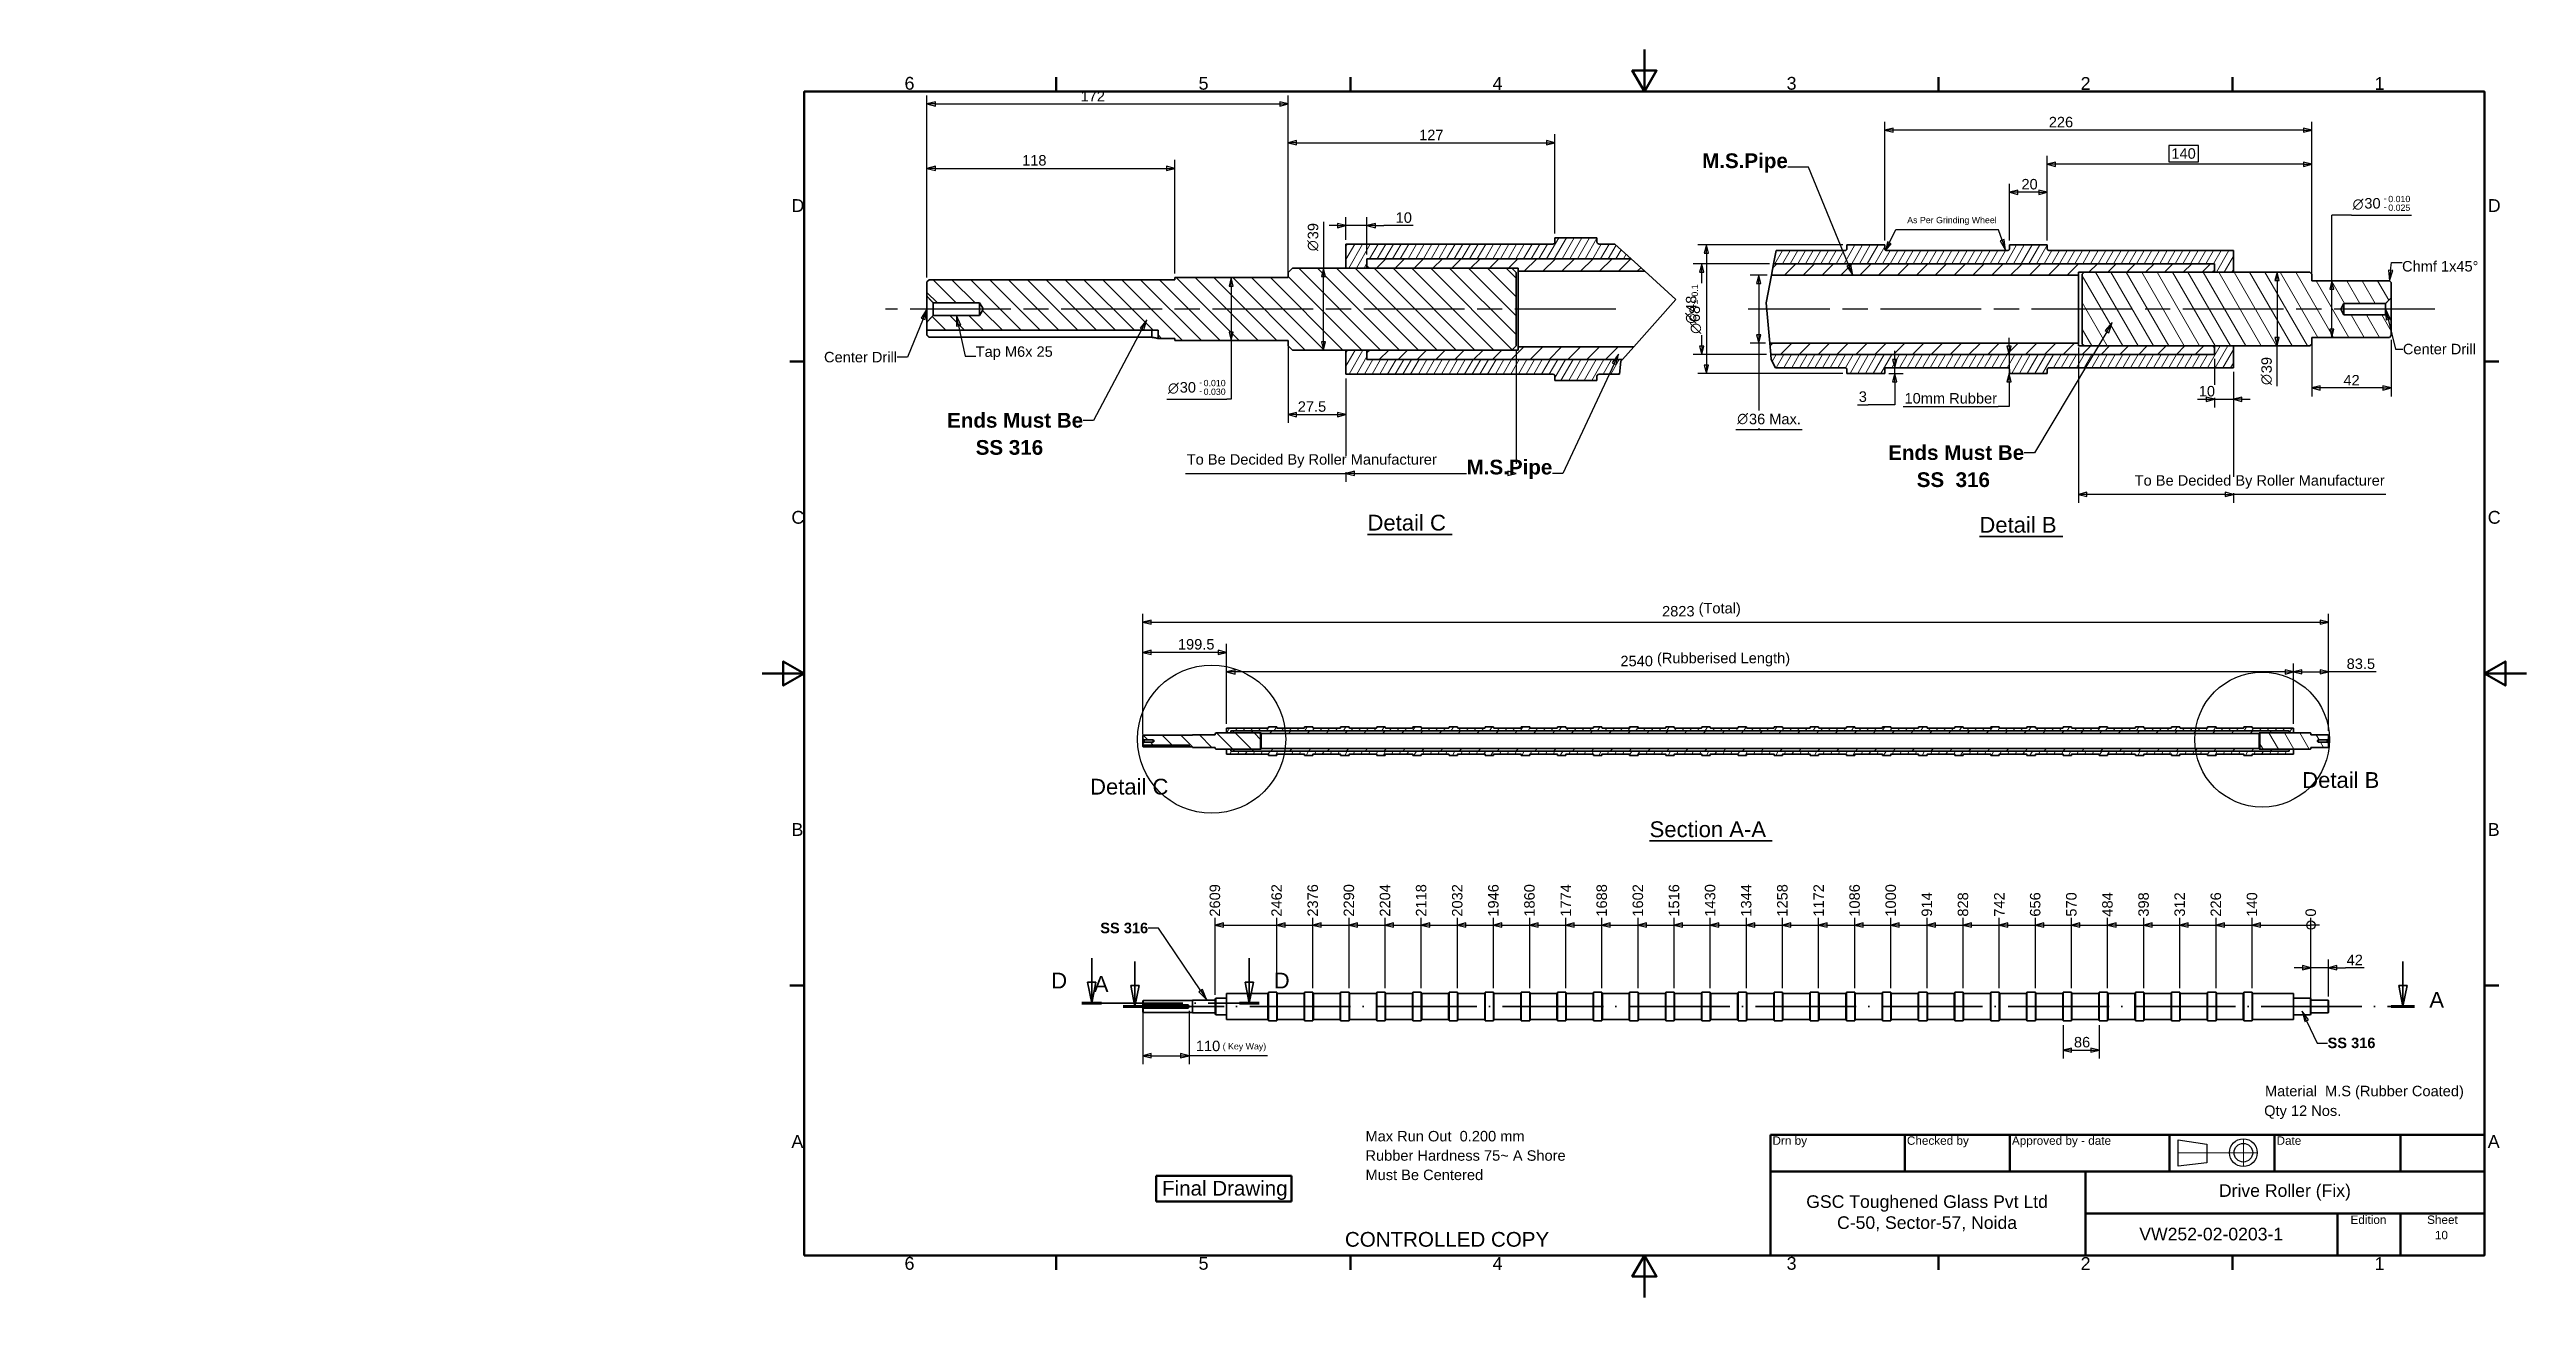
# Paper-space layout 'Drive Roller (Fix)' of a CAD drawing. Header units: millimetres. Extents: x -170 to 420, y 0 to 297.
import ezdxf

# ---------------------------------------------------------------- set-up
doc = ezdxf.new("R2010")
doc.units = ezdxf.units.MM
for name, pattern in [('ACAD_ISO04W100', [30, 24, -3, 0, -3]), ('ACAD_ISO08W100', [36, 24, -3, 6, -3]), ('ACAD_ISO09W100', [45, 24, -3, 6, -3, 6, -3])]:
    doc.linetypes.add(name, pattern=pattern)
for name, color, linetype, lineweight in [('2dTransBorder', 7, 'Continuous', 35), ('2dTransTitleBlock', 7, 'Continuous', 35), ('Break Lines', 7, 'Continuous', 50), ('Centerline', 7, 'ACAD_ISO08W100', 25), ('Detail Circle Lines', 7, 'ACAD_ISO09W100', 50), ('Dimensions', 5, 'Continuous', 25), ('Hatch', 7, 'Continuous', 25), ('Leader Lines', 5, 'Continuous', 25), ('Section View Lines', 7, 'ACAD_ISO09W100', 70), ('Sketch Lines', 7, 'Continuous', 25), ('Tangent Edges', 7, 'Continuous', 50), ('Text', 5, 'Continuous', 25), ('Visible Edges', 7, 'Continuous', 50)]:
    doc.layers.add(name, color=color, linetype=linetype, lineweight=lineweight)
doc.layers.add('Title', color=7, linetype='Continuous')
doc.styles.add('Current-ISO', font='ARIAL.TTF')
doc.styles.get("Standard").update_dxf_attribs({"font": 'ARIAL.TTF'})
doc.styles.add('Text Style13', font='AIGDT___.TTF')
doc.styles.add('Text Style14', font='ARIAL.TTF')
doc.styles.add('Text Style19', font='ARIAL.TTF')
doc.styles.add('Text Style20', font='ARIAL.TTF')
doc.styles.add('Text Style21', font='AIGDT___.TTF')
doc.styles.add('Text Style25', font='ARIALBD.TTF')
doc.styles.add('Text Style26', font='ARIALBD.TTF')
doc.styles.add('Text Style6', font='ARIAL.TTF')
pattern_1 = [(45, (0, 0), (-2.245064, 2.245064), [])]
pattern_2 = [(135, (0, 0), (-2.245064, -2.245064), [])]
pattern_3 = [(60, (0, 0), (-1.3748153, 0.79375), [])]
pattern_4 = [(120, (0, 0), (-2.74963, -1.5875), [])]

psp = doc.layouts.new('Drive Roller (Fix)')

# ---------------------------------------------------------------- texts
at = {"linetype": 'Continuous', "lineweight": 50, "char_height": 3.759, "attachment_point": 7, "style": 'Text Style19'}
for s, insert in [('Detail C ', (144.08, 182.47)), ('Detail B ', (289.75, 181.96))]:
    psp.add_mtext(s, dxfattribs=dict(at, insert=insert))
at = {"color": 18, "linetype": 'Continuous', "lineweight": 50, "true_color": 0x000000, "insert": (211.24, 109.5), "char_height": 3.7592, "attachment_point": 7, "style": 'Text Style19'}
psp.add_mtext('Section A-A ', dxfattribs=at)
at = {"insert": (398.2, 15.85), "char_height": 2, "attachment_point": 1}
psp.add_mtext('10', dxfattribs=at)
at = {"layer": 'Text', "color": 179, "linetype": 'Continuous', "lineweight": 5, "true_color": 0x262659, "attachment_point": 1, "style": 'Current-ISO'}
for s, insert, char_height, width, line_spacing_factor in [('Material  M.S (Rubber Coated)', (357.75, 50.38), 2.4892, 66.5614, 0.860831), ('Qty 12 Nos.', (357.55, 45.69), 2.4892, 25.4389, 0.860831), ('Max Run Out  0.200 mm\\PRubber Hardness 75\\W1.00;\\H2.5000;\\l~\\W1.00;\\H2.4892;\\l A Shore\\PMust Be Centered', (143.6, 39.63), 2.4892, 53.255, 1.1073), ('\\W1.00;\\H3.5000;\\lFinal Drawing', (95.17, 27.75), 3.5, 29.8861, 0.846)]:
    psp.add_mtext(s, dxfattribs=dict(at, insert=insert, char_height=char_height, width=width, line_spacing_factor=line_spacing_factor))

# ---------------------------------------------------------------- blocks, each defined once
blk = doc.blocks.new('2dTransSection0')
at = {"color": 179}
for points in [[(87.72, 74.23), (88.72, 69.23), (89.72, 74.23), (87.72, 74.23)], [(389.59, 74.23), (390.59, 69.23), (391.59, 74.23), (389.59, 74.23)]]:
    blk.add_solid(points, dxfattribs=at)
at = {"layer": 'Section View Lines', "color": 179, "linetype": 'ACAD_ISO04W100', "lineweight": 35, "true_color": 0x262659}
for p, q in [((88.72, 79.93), (88.72, 74.23)), ((390.59, 79.93), (390.59, 74.23)), ((87.72, 74.23), (88.72, 69.23)), ((89.72, 74.23), (87.72, 74.23)), ((88.72, 74.23), (88.72, 69.23)), ((88.72, 69.23), (89.72, 74.23)), ((389.59, 74.23), (390.59, 69.23)), ((391.59, 74.23), (389.59, 74.23)), ((390.59, 74.23), (390.59, 69.23)), ((390.59, 69.23), (391.59, 74.23)), ((85.93, 69.23), (393.38, 69.23))]:
    blk.add_line(p, q, dxfattribs=at)
at = {"layer": 'Section View Lines', "color": 179, "linetype": 'ACAD_ISO04W100', "lineweight": 70, "true_color": 0x262659}
for p, q in [((85.93, 69.23), (91.52, 69.23)), ((387.79, 69.23), (393.38, 69.23))]:
    blk.add_line(p, q, dxfattribs=at)
at = {"layer": 'Section View Lines', "color": 179, "linetype": 'ACAD_ISO04W100', "lineweight": 35, "true_color": 0x262659}
for points in [[(87.72, 74.23), (88.72, 69.23), (89.72, 74.23), (87.72, 74.23)], [(389.59, 74.23), (390.59, 69.23), (391.59, 74.23), (389.59, 74.23)]]:
    blk.add_lwpolyline(points, dxfattribs=at)
at = {"layer": 'Section View Lines', "color": 18, "linetype": 'ACAD_ISO04W100', "lineweight": 35, "true_color": 0x000000, "char_height": 3.75, "attachment_point": 7, "style": 'Text Style14'}
for insert in [(78.92, 72.73), (396.88, 68.98)]:
    blk.add_mtext('A', dxfattribs=dict(at, insert=insert))
blk = doc.blocks.new('2dDetail0')
at = {"layer": 'Detail Circle Lines', "color": 179, "linetype": 'Continuous', "lineweight": 25, "true_color": 0x262659}
blk.add_circle((106.97, 132.87), 17.64, dxfattribs=at)
at = {"layer": 'Detail Circle Lines', "linetype": 'Continuous', "lineweight": 25, "insert": (78.04, 119.64), "char_height": 3.75, "attachment_point": 7, "style": 'Text Style14'}
blk.add_mtext('Detail C', dxfattribs=at)
blk = doc.blocks.new('2dDetail1')
at = {"layer": 'Detail Circle Lines', "color": 179, "linetype": 'Continuous', "lineweight": 25, "true_color": 0x262659}
blk.add_circle((357.08, 132.76), 16.06, dxfattribs=at)
at = {"layer": 'Detail Circle Lines', "color": 178, "linetype": 'Continuous', "lineweight": 25, "true_color": 0x000003, "insert": (366.63, 121.22), "char_height": 3.75, "attachment_point": 7, "style": 'Text Style14'}
blk.add_mtext('Detail B', dxfattribs=at)
blk = doc.blocks.new('2dTransSymbol1')
at = {"color": 179}
for points in [[(140.96, 196.63), (138.96, 196.13), (140.96, 195.63), (140.96, 196.63)], [(177.46, 195.63), (179.46, 196.13), (177.46, 196.63), (177.46, 195.63)]]:
    blk.add_solid(points, dxfattribs=at)
at = {"layer": 'Dimensions', "color": 179, "linetype": 'Continuous', "lineweight": 25, "true_color": 0x262659}
for p, q in [((179.46, 225.47), (179.46, 198.38)), ((138.96, 218.72), (138.96, 200.29)), ((100.75, 196.13), (138.96, 196.13)), ((140.96, 196.63), (138.96, 196.13)), ((138.96, 196.43), (138.96, 194.13)), ((140.96, 196.13), (138.96, 196.13)), ((138.96, 196.13), (140.96, 195.63)), ((140.96, 195.63), (140.96, 196.63)), ((140.96, 196.13), (167.68, 196.13))]:
    blk.add_line(p, q, dxfattribs=at)
for points in [[(140.96, 196.63), (138.96, 196.13), (140.96, 195.63), (140.96, 196.63)], [(177.46, 195.63), (179.46, 196.13), (177.46, 196.63), (177.46, 195.63)]]:
    blk.add_lwpolyline(points, dxfattribs=at)
at = {"layer": 'Dimensions', "color": 18, "linetype": 'Continuous', "lineweight": 25, "true_color": 0x020000, "insert": (101.05, 197.46), "char_height": 2.4892, "attachment_point": 7, "style": 'Text Style6'}
blk.add_mtext('To Be Decided By Roller Manufacturer', dxfattribs=at)
blk = doc.blocks.new('2dTransSymbol2')
at = {"color": 179}
for points in [[(136.96, 254.59), (138.96, 255.09), (136.96, 255.59), (136.96, 254.59)], [(145.96, 255.59), (143.96, 255.09), (145.96, 254.59), (145.96, 255.59)]]:
    blk.add_solid(points, dxfattribs=at)
at = {"layer": 'Dimensions', "color": 179, "linetype": 'Continuous', "lineweight": 25, "true_color": 0x262659}
for p, q in [((136.96, 255.09), (134.96, 255.09)), ((138.96, 255.09), (136.96, 255.59)), ((136.96, 255.59), (136.96, 254.59)), ((136.96, 255.09), (138.96, 255.09)), ((136.96, 254.59), (138.96, 255.09)), ((138.96, 251.72), (138.96, 257.09)), ((143.96, 255.09), (138.96, 255.09)), ((143.96, 248.22), (143.96, 257.09)), ((145.96, 255.59), (143.96, 255.09)), ((145.96, 255.09), (143.96, 255.09)), ((143.96, 255.09), (145.96, 254.59)), ((145.96, 254.59), (145.96, 255.59)), ((145.96, 255.09), (147.96, 255.09)), ((154.95, 255.09), (147.96, 255.09))]:
    blk.add_line(p, q, dxfattribs=at)
for points in [[(136.96, 254.59), (138.96, 255.09), (136.96, 255.59), (136.96, 254.59)], [(145.96, 255.59), (143.96, 255.09), (145.96, 254.59), (145.96, 255.59)]]:
    blk.add_lwpolyline(points, dxfattribs=at)
at = {"layer": 'Dimensions', "linetype": 'Continuous', "lineweight": 25, "insert": (150.79, 255.73), "char_height": 2.489, "attachment_point": 7, "style": 'Text Style6'}
blk.add_mtext('10', dxfattribs=at)
blk = doc.blocks.new('2dTransSymbol3')
at = {"color": 179}
for points in [[(112.13, 240.72), (111.63, 242.72), (111.13, 240.72), (112.13, 240.72)], [(111.13, 229.72), (111.63, 227.72), (112.13, 229.72), (111.13, 229.72)]]:
    blk.add_solid(points, dxfattribs=at)
at = {"layer": 'Dimensions', "color": 179, "linetype": 'Continuous', "lineweight": 25, "true_color": 0x262659}
for p, q in [((111.63, 242.72), (111.13, 240.72)), ((111.63, 240.72), (111.63, 242.72)), ((112.13, 240.72), (111.63, 242.72)), ((111.13, 240.72), (112.13, 240.72)), ((111.63, 240.72), (111.63, 229.72)), ((111.13, 229.72), (111.63, 227.72)), ((112.13, 229.72), (111.13, 229.72)), ((111.63, 229.72), (111.63, 227.72)), ((111.63, 227.72), (112.13, 229.72)), ((111.63, 227.72), (111.63, 213.82)), ((96.28, 213.82), (110.61, 213.82)), ((111.63, 213.82), (110.61, 213.82))]:
    blk.add_line(p, q, dxfattribs=at)
for points in [[(112.13, 240.72), (111.63, 242.72), (111.13, 240.72), (112.13, 240.72)], [(111.13, 229.72), (111.63, 227.72), (112.13, 229.72), (111.13, 229.72)]]:
    blk.add_lwpolyline(points, dxfattribs=at)
at = {"layer": 'Dimensions', "color": 18, "linetype": 'Continuous', "lineweight": 50, "true_color": 0x000000, "char_height": 1.5, "attachment_point": 7, "style": 'Text Style20'}
for s, insert in [('0.010', (105.07, 216.86)), ('-', (104, 217.05))]:
    blk.add_mtext(s, dxfattribs=dict(at, insert=insert))
at = {"layer": 'Dimensions', "color": 18, "linetype": 'Continuous', "lineweight": 25, "true_color": 0x000000, "insert": (96.58, 215.05), "char_height": 2.5, "attachment_point": 7, "style": 'Text Style13'}
blk.add_mtext('n', dxfattribs=at)
at = {"layer": 'Dimensions', "linetype": 'Continuous', "lineweight": 25, "insert": (99.38, 215.33), "char_height": 2.489, "attachment_point": 7, "style": 'Text Style6'}
blk.add_mtext('30', dxfattribs=at)
at = {"layer": 'Dimensions', "linetype": 'Continuous', "lineweight": 50, "insert": (104, 214.98), "char_height": 1.5, "attachment_point": 7, "style": 'Text Style20'}
blk.add_mtext('-', dxfattribs=at)
at = {"layer": 'Dimensions', "color": 178, "linetype": 'Continuous', "lineweight": 50, "true_color": 0x000001, "insert": (105.07, 214.79), "char_height": 1.5, "attachment_point": 7, "style": 'Text Style20'}
blk.add_mtext('0.030', dxfattribs=at)
blk = doc.blocks.new('2dTransSymbol4')
at = {"color": 179}
for points in [[(370.91, 216.96), (368.91, 216.46), (370.91, 215.96), (370.91, 216.96)], [(385.81, 215.96), (387.81, 216.46), (385.81, 216.96), (385.81, 215.96)]]:
    blk.add_solid(points, dxfattribs=at)
at = {"layer": 'Dimensions', "color": 179, "linetype": 'Continuous', "lineweight": 25, "true_color": 0x262659}
for p, q in [((368.91, 227.47), (368.91, 214.46)), ((387.81, 227.92), (387.81, 214.46)), ((370.91, 216.96), (368.91, 216.46)), ((370.91, 216.46), (368.91, 216.46)), ((368.91, 216.46), (370.91, 215.96)), ((370.91, 215.96), (370.91, 216.96)), ((385.81, 216.46), (370.91, 216.46)), ((387.81, 216.46), (385.81, 216.96)), ((385.81, 216.96), (385.81, 215.96)), ((385.81, 216.46), (387.81, 216.46)), ((385.81, 215.96), (387.81, 216.46))]:
    blk.add_line(p, q, dxfattribs=at)
for points in [[(370.91, 216.96), (368.91, 216.46), (370.91, 215.96), (370.91, 216.96)], [(385.81, 215.96), (387.81, 216.46), (385.81, 216.96), (385.81, 215.96)]]:
    blk.add_lwpolyline(points, dxfattribs=at)
at = {"layer": 'Dimensions', "linetype": 'Continuous', "lineweight": 25, "insert": (376.43, 217.06), "char_height": 2.489, "attachment_point": 7, "style": 'Text Style6'}
blk.add_mtext('42', dxfattribs=at)
blk = doc.blocks.new('2dTransSymbol5')
at = {"color": 179}
for points in [[(298.91, 263.54), (296.91, 263.04), (298.91, 262.54), (298.91, 263.54)], [(303.91, 262.54), (305.91, 263.04), (303.91, 263.54), (303.91, 262.54)]]:
    blk.add_solid(points, dxfattribs=at)
at = {"layer": 'Dimensions', "color": 179, "linetype": 'Continuous', "lineweight": 25, "true_color": 0x262659}
for p, q in [((296.91, 251.52), (296.91, 265.04)), ((298.91, 263.54), (296.91, 263.04)), ((298.91, 263.04), (296.91, 263.04)), ((296.91, 263.04), (298.91, 262.54)), ((298.91, 262.54), (298.91, 263.54)), ((303.91, 263.04), (298.91, 263.04)), ((305.91, 263.04), (303.91, 263.54)), ((303.91, 263.54), (303.91, 262.54)), ((303.91, 263.04), (305.91, 263.04)), ((303.91, 262.54), (305.91, 263.04)), ((305.91, 251.52), (305.91, 265.04))]:
    blk.add_line(p, q, dxfattribs=at)
for points in [[(298.91, 263.54), (296.91, 263.04), (298.91, 262.54), (298.91, 263.54)], [(303.91, 262.54), (305.91, 263.04), (303.91, 263.54), (303.91, 262.54)]]:
    blk.add_lwpolyline(points, dxfattribs=at)
at = {"layer": 'Dimensions', "linetype": 'Continuous', "lineweight": 25, "insert": (299.77, 263.68), "char_height": 2.489, "attachment_point": 7, "style": 'Text Style6'}
blk.add_mtext('20', dxfattribs=at)
blk = doc.blocks.new('2dTransSymbol6')
at = {"color": 179}
blk.add_solid([(267.89, 251.24), (267.46, 249.22), (268.79, 250.8), (267.89, 251.24)], dxfattribs=at)
at = {"layer": 'Dimensions', "color": 179, "linetype": 'Continuous', "lineweight": 25, "true_color": 0x262659}
for p, q in [((267.66, 249.62), (269.87, 254.18)), ((269.87, 254.18), (294.18, 254.18)), ((267.89, 251.24), (267.46, 249.22)), ((268.34, 251.02), (267.46, 249.22)), ((267.46, 249.22), (268.79, 250.8)), ((268.34, 251.02), (267.66, 249.62)), ((268.79, 250.8), (267.89, 251.24))]:
    blk.add_line(p, q, dxfattribs=at)
blk.add_lwpolyline([(267.89, 251.24), (267.46, 249.22), (268.79, 250.8), (267.89, 251.24)], dxfattribs=at)
at = {"layer": 'Dimensions', "color": 18, "linetype": 'Continuous', "lineweight": 25, "true_color": 0x000000, "insert": (272.57, 255.22), "char_height": 1.5, "attachment_point": 7, "style": 'Text Style20'}
blk.add_mtext('As Per Grinding Wheel', dxfattribs=at)
blk = doc.blocks.new('2dTransSymbol7')
at = {"color": 179}
for points in [[(225.26, 248.52), (224.76, 250.52), (224.26, 248.52), (225.26, 248.52)], [(224.26, 221.92), (224.76, 219.92), (225.26, 221.92), (224.26, 221.92)]]:
    blk.add_solid(points, dxfattribs=at)
at = {"layer": 'Dimensions', "color": 179, "linetype": 'Continuous', "lineweight": 25, "true_color": 0x262659}
for p, q in [((257.21, 250.52), (222.76, 250.52)), ((224.76, 250.52), (224.26, 248.52)), ((224.26, 248.52), (225.26, 248.52)), ((224.76, 248.52), (224.76, 250.52)), ((225.26, 248.52), (224.76, 250.52)), ((224.76, 248.52), (224.76, 221.92)), ((257.21, 219.92), (222.76, 219.92)), ((224.26, 221.92), (224.76, 219.92)), ((225.26, 221.92), (224.26, 221.92)), ((224.76, 221.92), (224.76, 219.92)), ((224.76, 219.92), (225.26, 221.92))]:
    blk.add_line(p, q, dxfattribs=at)
for points in [[(225.26, 248.52), (224.76, 250.52), (224.26, 248.52), (225.26, 248.52)], [(224.26, 221.92), (224.76, 219.92), (225.26, 221.92), (224.26, 221.92)]]:
    blk.add_lwpolyline(points, dxfattribs=at)
at = {"layer": 'Dimensions', "linetype": 'Continuous', "lineweight": 50, "insert": (222.77, 238.2), "char_height": 1.5, "attachment_point": 7, "rotation": 90, "style": 'Text Style20'}
blk.add_mtext('0.1', dxfattribs=at)
at = {"layer": 'Dimensions', "color": 178, "linetype": 'Continuous', "lineweight": 50, "true_color": 0x000001, "insert": (222.77, 236.38), "char_height": 1.5, "attachment_point": 7, "rotation": 90, "style": 'Text Style21'}
blk.add_mtext('`', dxfattribs=at)
at = {"layer": 'Dimensions', "color": 18, "linetype": 'Continuous', "lineweight": 25, "true_color": 0x000000, "attachment_point": 7, "rotation": 90}
for s, insert, char_height, style in [('68', (223.25, 232.14), 2.489, 'Text Style6'), ('n', (223.54, 229.34), 2.5, 'Text Style13')]:
    blk.add_mtext(s, dxfattribs=dict(at, insert=insert, char_height=char_height, style=style))
blk = doc.blocks.new('2dTransSymbol8')
at = {"color": 179}
for points in [[(92.59, 161.22), (90.59, 160.72), (92.59, 160.22), (92.59, 161.22)], [(370.89, 160.22), (372.89, 160.72), (370.89, 161.22), (370.89, 160.22)]]:
    blk.add_solid(points, dxfattribs=at)
at = {"layer": 'Dimensions', "color": 179, "linetype": 'Continuous', "lineweight": 25, "true_color": 0x262659}
for p, q in [((90.59, 134.72), (90.59, 162.72)), ((92.59, 161.22), (90.59, 160.72)), ((92.59, 160.72), (90.59, 160.72)), ((90.59, 160.72), (92.59, 160.22)), ((92.59, 160.22), (92.59, 161.22)), ((92.59, 160.72), (370.89, 160.72)), ((372.89, 160.72), (370.89, 161.22)), ((370.89, 161.22), (370.89, 160.22)), ((370.89, 160.72), (372.89, 160.72)), ((370.89, 160.22), (372.89, 160.72)), ((372.89, 134.82), (372.89, 162.72))]:
    blk.add_line(p, q, dxfattribs=at)
for points in [[(92.59, 161.22), (90.59, 160.72), (92.59, 160.22), (92.59, 161.22)], [(370.89, 160.22), (372.89, 160.72), (370.89, 161.22), (370.89, 160.22)]]:
    blk.add_lwpolyline(points, dxfattribs=at)
at = {"layer": 'Dimensions', "color": 18, "linetype": 'Continuous', "lineweight": 25, "true_color": 0x000000, "insert": (221.94, 162.05), "char_height": 2.489, "attachment_point": 7, "style": 'Text Style6'}
blk.add_mtext(' (Total)', dxfattribs=at)
at = {"layer": 'Dimensions', "linetype": 'Continuous', "lineweight": 25, "insert": (214.21, 162.05), "char_height": 2.489, "attachment_point": 7, "style": 'Text Style6'}
blk.add_mtext('2823', dxfattribs=at)
blk = doc.blocks.new('2dTransSymbol9')
at = {"color": 179}
for points in [[(112.54, 149.36), (110.54, 148.86), (112.54, 148.36), (112.54, 149.36)], [(362.54, 148.36), (364.54, 148.86), (362.54, 149.36), (362.54, 148.36)]]:
    blk.add_solid(points, dxfattribs=at)
at = {"layer": 'Dimensions', "color": 179, "linetype": 'Continuous', "lineweight": 25, "true_color": 0x262659}
for p, q in [((110.54, 136.52), (110.54, 150.86)), ((112.54, 149.36), (110.54, 148.86)), ((112.54, 148.86), (110.54, 148.86)), ((110.54, 148.86), (112.54, 148.36)), ((112.54, 148.36), (112.54, 149.36)), ((362.54, 148.86), (112.54, 148.86)), ((364.54, 148.86), (362.54, 149.36)), ((362.54, 149.36), (362.54, 148.36)), ((362.54, 148.86), (364.54, 148.86)), ((362.54, 148.36), (364.54, 148.86)), ((364.54, 136.52), (364.54, 150.86))]:
    blk.add_line(p, q, dxfattribs=at)
for points in [[(112.54, 149.36), (110.54, 148.86), (112.54, 148.36), (112.54, 149.36)], [(362.54, 148.36), (364.54, 148.86), (362.54, 149.36), (362.54, 148.36)]]:
    blk.add_lwpolyline(points, dxfattribs=at)
at = {"layer": 'Dimensions', "color": 18, "linetype": 'Continuous', "lineweight": 25, "true_color": 0x000000, "insert": (212.03, 150.19), "char_height": 2.4892, "attachment_point": 7, "style": 'Text Style6'}
blk.add_mtext(' (Rubberised Length)', dxfattribs=at)
at = {"layer": 'Dimensions', "linetype": 'Continuous', "lineweight": 25, "insert": (204.3, 150.19), "char_height": 2.489, "attachment_point": 7, "style": 'Text Style6'}
blk.add_mtext('2540', dxfattribs=at)
blk = doc.blocks.new('2dTransSection1')
at = {"color": 179}
for points in [[(77.42, 75.04), (78.42, 70.04), (79.42, 75.04), (77.42, 75.04)], [(114.92, 75.04), (115.92, 70.04), (116.92, 75.04), (114.92, 75.04)]]:
    blk.add_solid(points, dxfattribs=at)
at = {"layer": 'Section View Lines', "color": 179, "linetype": 'ACAD_ISO04W100', "lineweight": 35, "true_color": 0x262659}
for p, q in [((78.42, 80.73), (78.42, 75.04)), ((115.92, 80.73), (115.92, 75.04)), ((77.42, 75.04), (78.42, 70.04)), ((79.42, 75.04), (77.42, 75.04)), ((78.42, 75.04), (78.42, 70.04)), ((78.42, 70.04), (79.42, 75.04)), ((114.92, 75.04), (115.92, 70.04)), ((116.92, 75.04), (114.92, 75.04)), ((115.92, 75.04), (115.92, 70.04)), ((115.92, 70.04), (116.92, 75.04)), ((76.08, 70.04), (118.27, 70.04))]:
    blk.add_line(p, q, dxfattribs=at)
at = {"layer": 'Section View Lines', "color": 179, "linetype": 'ACAD_ISO04W100', "lineweight": 70, "true_color": 0x262659}
for p, q in [((76.08, 70.04), (80.77, 70.04)), ((113.57, 70.04), (118.27, 70.04))]:
    blk.add_line(p, q, dxfattribs=at)
at = {"layer": 'Section View Lines', "color": 179, "linetype": 'ACAD_ISO04W100', "lineweight": 35, "true_color": 0x262659}
for points in [[(77.42, 75.04), (78.42, 70.04), (79.42, 75.04), (77.42, 75.04)], [(114.92, 75.04), (115.92, 70.04), (116.92, 75.04), (114.92, 75.04)]]:
    blk.add_lwpolyline(points, dxfattribs=at)
at = {"layer": 'Section View Lines', "linetype": 'ACAD_ISO04W100', "lineweight": 35, "char_height": 3.75, "attachment_point": 7, "style": 'Text Style14'}
for insert in [(68.79, 73.54), (121.77, 73.54)]:
    blk.add_mtext('D', dxfattribs=dict(at, insert=insert))
blk = doc.blocks.new('2dTransSymbol10')
at = {"color": 179}
for points in [[(307.91, 270.19), (305.91, 269.69), (307.91, 269.19), (307.91, 270.19)], [(366.91, 269.19), (368.91, 269.69), (366.91, 270.19), (366.91, 269.19)]]:
    blk.add_solid(points, dxfattribs=at)
at = {"layer": 'Dimensions', "color": 179, "linetype": 'Continuous', "lineweight": 25, "true_color": 0x262659}
for p, q in [((305.91, 251.52), (305.91, 271.69)), ((341.92, 274.13), (334.82, 274.13)), ((334.82, 274.13), (334.82, 270.29)), ((341.92, 270.29), (341.92, 274.13)), ((368.91, 244.55), (368.91, 271.69)), ((307.91, 270.19), (305.91, 269.69)), ((307.91, 269.69), (305.91, 269.69)), ((305.91, 269.69), (307.91, 269.19)), ((307.91, 269.19), (307.91, 270.19)), ((366.91, 269.69), (307.91, 269.69)), ((334.82, 270.29), (341.92, 270.29)), ((368.91, 269.69), (366.91, 270.19)), ((366.91, 270.19), (366.91, 269.19)), ((366.91, 269.69), (368.91, 269.69)), ((366.91, 269.19), (368.91, 269.69))]:
    blk.add_line(p, q, dxfattribs=at)
for points in [[(307.91, 270.19), (305.91, 269.69), (307.91, 269.19), (307.91, 270.19)], [(366.91, 269.19), (368.91, 269.69), (366.91, 270.19), (366.91, 269.19)]]:
    blk.add_lwpolyline(points, dxfattribs=at)
at = {"layer": 'Dimensions', "color": 18, "linetype": 'Continuous', "lineweight": 25, "true_color": 0x000000, "insert": (335.47, 270.98), "char_height": 2.489, "attachment_point": 7, "style": 'Text Style6'}
blk.add_mtext('140', dxfattribs=at)
blk = doc.blocks.new('2dTransSymbol11')
at = {"color": 179}
for points in [[(343.74, 213.27), (345.74, 213.77), (343.74, 214.27), (343.74, 213.27)], [(352.24, 214.27), (350.24, 213.77), (352.24, 213.27), (352.24, 214.27)]]:
    blk.add_solid(points, dxfattribs=at)
at = {"layer": 'Dimensions', "color": 179, "linetype": 'Continuous', "lineweight": 25, "true_color": 0x262659}
for p, q in [((345.74, 223.42), (345.74, 217.21)), ((350.24, 220.27), (350.24, 211.77)), ((341.69, 213.77), (343.92, 213.77)), ((345.74, 213.77), (343.74, 214.27)), ((343.74, 214.27), (343.74, 213.27)), ((343.74, 213.77), (345.74, 213.77)), ((343.74, 213.27), (345.74, 213.77)), ((343.74, 213.77), (343.92, 213.77)), ((345.74, 214.07), (345.74, 211.77)), ((345.74, 213.77), (350.24, 213.77)), ((352.24, 214.27), (350.24, 213.77)), ((352.24, 213.77), (350.24, 213.77)), ((350.24, 213.77), (352.24, 213.27)), ((352.24, 213.27), (352.24, 214.27)), ((352.24, 213.77), (354.24, 213.77))]:
    blk.add_line(p, q, dxfattribs=at)
for points in [[(343.74, 213.27), (345.74, 213.77), (343.74, 214.27), (343.74, 213.27)], [(352.24, 214.27), (350.24, 213.77), (352.24, 213.27), (352.24, 214.27)]]:
    blk.add_lwpolyline(points, dxfattribs=at)
at = {"layer": 'Dimensions', "linetype": 'Continuous', "lineweight": 25, "insert": (341.99, 214.41), "char_height": 2.489, "attachment_point": 7, "style": 'Text Style6'}
blk.add_mtext('10', dxfattribs=at)
blk = doc.blocks.new('2dTransSymbol12')
at = {"color": 179}
for points in [[(311.69, 59.34), (309.69, 58.84), (311.69, 58.34), (311.69, 59.34)], [(316.29, 58.34), (318.29, 58.84), (316.29, 59.34), (316.29, 58.34)]]:
    blk.add_solid(points, dxfattribs=at)
at = {"layer": 'Dimensions', "color": 179, "linetype": 'Continuous', "lineweight": 25, "true_color": 0x262659}
for p, q in [((309.69, 64.84), (309.69, 56.84)), ((311.69, 59.34), (309.69, 58.84)), ((311.69, 58.34), (311.69, 59.34)), ((318.29, 58.84), (316.29, 59.34)), ((316.29, 59.34), (316.29, 58.34)), ((318.29, 64.84), (318.29, 56.84)), ((311.69, 58.84), (309.69, 58.84)), ((309.69, 58.84), (311.69, 58.34)), ((311.69, 58.84), (316.29, 58.84)), ((316.29, 58.84), (318.29, 58.84)), ((316.29, 58.34), (318.29, 58.84))]:
    blk.add_line(p, q, dxfattribs=at)
for points in [[(311.69, 59.34), (309.69, 58.84), (311.69, 58.34), (311.69, 59.34)], [(316.29, 58.34), (318.29, 58.84), (316.29, 59.34), (316.29, 58.34)]]:
    blk.add_lwpolyline(points, dxfattribs=at)
at = {"layer": 'Dimensions', "color": 18, "linetype": 'Continuous', "lineweight": 25, "true_color": 0x000000, "insert": (312.27, 59.48), "char_height": 2.489, "attachment_point": 7, "style": 'Text Style6'}
blk.add_mtext('86', dxfattribs=at)
blk = doc.blocks.new('2dTransSymbol13')
at = {"color": 179}
for points in [[(296.33, 226.42), (296.83, 224.42), (297.33, 226.42), (296.33, 226.42)], [(297.33, 217.92), (296.83, 219.92), (296.33, 217.92), (297.33, 217.92)]]:
    blk.add_solid(points, dxfattribs=at)
at = {"layer": 'Dimensions', "color": 179, "linetype": 'Continuous', "lineweight": 25, "true_color": 0x262659}
for p, q in [((296.33, 226.42), (296.83, 224.42)), ((297.33, 226.42), (296.33, 226.42)), ((296.83, 226.42), (296.83, 228.42)), ((296.83, 226.42), (296.83, 224.42)), ((296.83, 224.42), (297.33, 226.42)), ((296.83, 224.42), (296.83, 219.92)), ((296.83, 219.92), (296.33, 217.92)), ((296.83, 217.92), (296.83, 219.92)), ((297.33, 217.92), (296.83, 219.92)), ((296.33, 217.92), (297.33, 217.92)), ((296.83, 217.92), (296.83, 215.92)), ((296.83, 215.92), (296.83, 212.08)), ((271.63, 212.08), (294.26, 212.08)), ((296.83, 212.08), (294.26, 212.08))]:
    blk.add_line(p, q, dxfattribs=at)
for points in [[(296.33, 226.42), (296.83, 224.42), (297.33, 226.42), (296.33, 226.42)], [(297.33, 217.92), (296.83, 219.92), (296.33, 217.92), (297.33, 217.92)]]:
    blk.add_lwpolyline(points, dxfattribs=at)
at = {"layer": 'Dimensions', "linetype": 'Continuous', "lineweight": 25, "char_height": 2.489, "attachment_point": 7, "style": 'Text Style6'}
for s, insert in [('10', (271.93, 212.72)), ('mm Rubber', (275.8, 212.72))]:
    blk.add_mtext(s, dxfattribs=dict(at, insert=insert))
blk = doc.blocks.new('2dTransSymbol14')
at = {"color": 179}
for points in [[(127.21, 275.33), (125.21, 274.83), (127.21, 274.33), (127.21, 275.33)], [(186.71, 274.33), (188.71, 274.83), (186.71, 275.33), (186.71, 274.33)]]:
    blk.add_solid(points, dxfattribs=at)
at = {"layer": 'Dimensions', "color": 179, "linetype": 'Continuous', "lineweight": 25, "true_color": 0x262659}
for p, q in [((125.21, 243.72), (125.21, 276.83)), ((127.21, 275.33), (125.21, 274.83)), ((127.21, 274.83), (125.21, 274.83)), ((125.21, 274.83), (127.21, 274.33)), ((127.21, 274.33), (127.21, 275.33)), ((127.21, 274.83), (186.71, 274.83)), ((188.71, 274.83), (186.71, 275.33)), ((186.71, 275.33), (186.71, 274.33)), ((186.71, 274.83), (188.71, 274.83)), ((186.71, 274.33), (188.71, 274.83)), ((188.71, 253.22), (188.71, 276.83))]:
    blk.add_line(p, q, dxfattribs=at)
for points in [[(127.21, 275.33), (125.21, 274.83), (127.21, 274.33), (127.21, 275.33)], [(186.71, 274.33), (188.71, 274.83), (186.71, 275.33), (186.71, 274.33)]]:
    blk.add_lwpolyline(points, dxfattribs=at)
at = {"layer": 'Dimensions', "linetype": 'Continuous', "lineweight": 25, "insert": (156.38, 275.43), "char_height": 2.489, "attachment_point": 7, "style": 'Text Style6'}
blk.add_mtext('127', dxfattribs=at)
blk = doc.blocks.new('2dTransSymbol15')
at = {"color": 179}
for points in [[(127.21, 210.62), (125.21, 210.12), (127.21, 209.62), (127.21, 210.62)], [(136.96, 209.62), (138.96, 210.12), (136.96, 210.62), (136.96, 209.62)]]:
    blk.add_solid(points, dxfattribs=at)
at = {"layer": 'Dimensions', "color": 179, "linetype": 'Continuous', "lineweight": 25, "true_color": 0x262659}
for p, q in [((125.21, 226.72), (125.21, 208.12)), ((138.96, 218.72), (138.96, 208.12)), ((127.21, 210.62), (125.21, 210.12)), ((127.21, 210.12), (125.21, 210.12)), ((125.21, 210.12), (127.21, 209.62)), ((127.21, 209.62), (127.21, 210.62)), ((127.21, 210.12), (136.96, 210.12)), ((138.96, 210.12), (136.96, 210.62)), ((136.96, 210.62), (136.96, 209.62)), ((136.96, 210.12), (138.96, 210.12)), ((136.96, 209.62), (138.96, 210.12))]:
    blk.add_line(p, q, dxfattribs=at)
for points in [[(127.21, 210.62), (125.21, 210.12), (127.21, 209.62), (127.21, 210.62)], [(136.96, 209.62), (138.96, 210.12), (136.96, 210.62), (136.96, 209.62)]]:
    blk.add_lwpolyline(points, dxfattribs=at)
at = {"layer": 'Dimensions', "color": 18, "linetype": 'Continuous', "lineweight": 25, "true_color": 0x000000, "insert": (127.48, 210.76), "char_height": 2.489, "attachment_point": 7, "style": 'Text Style6'}
blk.add_mtext('27.5', dxfattribs=at)
blk = doc.blocks.new('2dTransSymbol16')
at = {"color": 179}
for points in [[(41.21, 269.22), (39.21, 268.72), (41.21, 268.22), (41.21, 269.22)], [(96.21, 268.22), (98.21, 268.72), (96.21, 269.22), (96.21, 268.22)]]:
    blk.add_solid(points, dxfattribs=at)
at = {"layer": 'Dimensions', "color": 179, "linetype": 'Continuous', "lineweight": 25, "true_color": 0x262659}
for p, q in [((39.21, 242.72), (39.21, 270.72)), ((41.21, 269.22), (39.21, 268.72)), ((41.21, 268.72), (39.21, 268.72)), ((39.21, 268.72), (41.21, 268.22)), ((41.21, 268.22), (41.21, 269.22)), ((41.21, 268.72), (96.21, 268.72)), ((98.21, 268.72), (96.21, 269.22)), ((96.21, 269.22), (96.21, 268.22)), ((96.21, 268.72), (98.21, 268.72)), ((96.21, 268.22), (98.21, 268.72)), ((98.21, 243.72), (98.21, 270.72))]:
    blk.add_line(p, q, dxfattribs=at)
for points in [[(41.21, 269.22), (39.21, 268.72), (41.21, 268.22), (41.21, 269.22)], [(96.21, 268.22), (98.21, 268.72), (96.21, 269.22), (96.21, 268.22)]]:
    blk.add_lwpolyline(points, dxfattribs=at)
at = {"layer": 'Dimensions', "linetype": 'Continuous', "lineweight": 25, "insert": (61.86, 269.36), "char_height": 2.489, "attachment_point": 7, "style": 'Text Style6'}
blk.add_mtext('118', dxfattribs=at)
blk = doc.blocks.new('2dTransSymbol17')
at = {"color": 179}
for points in [[(269.1, 223.27), (269.6, 221.27), (270.1, 223.27), (269.1, 223.27)], [(270.1, 217.92), (269.6, 219.92), (269.1, 217.92), (270.1, 217.92)]]:
    blk.add_solid(points, dxfattribs=at)
at = {"layer": 'Dimensions', "color": 179, "linetype": 'Continuous', "lineweight": 25, "true_color": 0x262659}
for p, q in [((269.6, 223.27), (269.6, 225.27)), ((268.21, 219.92), (271.6, 219.92)), ((269.1, 223.27), (269.6, 221.27)), ((270.1, 223.27), (269.1, 223.27)), ((269.6, 219.92), (269.1, 217.92)), ((269.6, 223.27), (269.6, 221.27)), ((269.6, 221.27), (270.1, 223.27)), ((269.6, 219.92), (269.6, 221.27)), ((269.6, 217.92), (269.6, 219.92)), ((270.1, 217.92), (269.6, 219.92)), ((260.74, 212.47), (263.27, 212.47)), ((269.6, 212.47), (263.27, 212.47)), ((269.1, 217.92), (270.1, 217.92)), ((269.6, 217.92), (269.6, 215.92)), ((269.6, 215.92), (269.6, 212.47))]:
    blk.add_line(p, q, dxfattribs=at)
for points in [[(269.1, 223.27), (269.6, 221.27), (270.1, 223.27), (269.1, 223.27)], [(270.1, 217.92), (269.6, 219.92), (269.1, 217.92), (270.1, 217.92)]]:
    blk.add_lwpolyline(points, dxfattribs=at)
at = {"layer": 'Dimensions', "color": 18, "linetype": 'Continuous', "lineweight": 25, "true_color": 0x000000, "insert": (261.04, 213.11), "char_height": 2.49, "attachment_point": 7, "style": 'Text Style6'}
blk.add_mtext('3', dxfattribs=at)
blk = doc.blocks.new('2dTransSymbol18')
at = {"color": 179}
for points in [[(237.71, 241.32), (237.21, 243.32), (236.71, 241.32), (237.71, 241.32)], [(236.71, 229.12), (237.21, 227.12), (237.71, 229.12), (236.71, 229.12)]]:
    blk.add_solid(points, dxfattribs=at)
at = {"layer": 'Dimensions', "color": 179, "linetype": 'Continuous', "lineweight": 25, "true_color": 0x262659}
for p, q in [((239.25, 243.32), (235.21, 243.32)), ((237.21, 243.32), (236.71, 241.32)), ((237.21, 241.32), (237.21, 243.32)), ((237.71, 241.32), (237.21, 243.32)), ((236.71, 241.32), (237.71, 241.32)), ((237.21, 241.32), (237.21, 229.12)), ((238.87, 227.12), (235.21, 227.12)), ((236.71, 229.12), (237.21, 227.12)), ((237.71, 229.12), (236.71, 229.12)), ((237.21, 229.12), (237.21, 227.12)), ((237.21, 227.12), (237.71, 229.12)), ((237.21, 227.12), (237.21, 211.13)), ((231.79, 206.56), (237.21, 206.56)), ((231.79, 206.56), (247.56, 206.56)), ((237.21, 206.86), (237.21, 206.56))]:
    blk.add_line(p, q, dxfattribs=at)
for points in [[(237.71, 241.32), (237.21, 243.32), (236.71, 241.32), (237.71, 241.32)], [(236.71, 229.12), (237.21, 227.12), (237.71, 229.12), (236.71, 229.12)]]:
    blk.add_lwpolyline(points, dxfattribs=at)
at = {"layer": 'Dimensions', "color": 18, "linetype": 'Continuous', "lineweight": 25, "true_color": 0x000000, "attachment_point": 7}
for s, insert, char_height, style in [('n', (232.09, 207.79), 2.5, 'Text Style13'), (' Max.', (238.76, 207.79), 2.489, 'Text Style6')]:
    blk.add_mtext(s, dxfattribs=dict(at, insert=insert, char_height=char_height, style=style))
at = {"layer": 'Dimensions', "linetype": 'Continuous', "lineweight": 25, "insert": (234.9, 207.79), "char_height": 2.489, "attachment_point": 7, "style": 'Text Style6'}
blk.add_mtext('36', dxfattribs=at)
blk = doc.blocks.new('2dTransSymbol19')
at = {"color": 179}
for points in [[(224.14, 244.02), (223.64, 246.02), (223.14, 244.02), (224.14, 244.02)], [(223.14, 226.42), (223.64, 224.42), (224.14, 226.42), (223.14, 226.42)]]:
    blk.add_solid(points, dxfattribs=at)
at = {"layer": 'Dimensions', "color": 179, "linetype": 'Continuous', "lineweight": 25, "true_color": 0x262659}
for p, q in [((239.75, 246.02), (221.64, 246.02)), ((223.64, 246.02), (223.14, 244.02)), ((223.14, 244.02), (224.14, 244.02)), ((223.64, 244.02), (223.64, 246.02)), ((224.14, 244.02), (223.64, 246.02)), ((223.64, 241.41), (223.64, 244.02)), ((239.11, 224.42), (221.64, 224.42)), ((223.14, 226.42), (223.64, 224.42)), ((224.14, 226.42), (223.14, 226.42)), ((223.64, 226.42), (223.64, 229.04)), ((223.64, 226.42), (223.64, 224.42)), ((223.64, 224.42), (224.14, 226.42))]:
    blk.add_line(p, q, dxfattribs=at)
for points in [[(224.14, 244.02), (223.64, 246.02), (223.14, 244.02), (224.14, 244.02)], [(223.14, 226.42), (223.64, 224.42), (224.14, 226.42), (223.14, 226.42)]]:
    blk.add_lwpolyline(points, dxfattribs=at)
at = {"layer": 'Dimensions', "linetype": 'Continuous', "lineweight": 25, "attachment_point": 7, "rotation": 90}
for s, insert, char_height, style in [('48', (222.41, 234.56), 2.489, 'Text Style6'), ('n', (222.41, 231.76), 2.5, 'Text Style13')]:
    blk.add_mtext(s, dxfattribs=dict(at, insert=insert, char_height=char_height, style=style))
blk = doc.blocks.new('2dTransSymbol20')
at = {"color": 179}
for points in [[(92.59, 58.04), (90.59, 57.54), (92.59, 57.04), (92.59, 58.04)], [(99.59, 57.04), (101.59, 57.54), (99.59, 58.04), (99.59, 57.04)]]:
    blk.add_solid(points, dxfattribs=at)
at = {"layer": 'Dimensions', "color": 179, "linetype": 'Continuous', "lineweight": 25, "true_color": 0x262659}
for p, q in [((90.59, 67.84), (90.59, 55.54)), ((101.59, 68.24), (101.59, 55.54)), ((92.59, 58.04), (90.59, 57.54)), ((92.59, 57.54), (90.59, 57.54)), ((90.59, 57.54), (92.59, 57.04)), ((92.59, 57.04), (92.59, 58.04)), ((92.59, 57.54), (99.59, 57.54)), ((101.59, 57.54), (99.59, 58.04)), ((99.59, 58.04), (99.59, 57.04)), ((99.59, 57.54), (101.59, 57.54)), ((99.59, 57.04), (101.59, 57.54)), ((120.26, 57.54), (101.59, 57.54))]:
    blk.add_line(p, q, dxfattribs=at)
for points in [[(92.59, 58.04), (90.59, 57.54), (92.59, 57.04), (92.59, 58.04)], [(99.59, 57.04), (101.59, 57.54), (99.59, 58.04), (99.59, 57.04)]]:
    blk.add_lwpolyline(points, dxfattribs=at)
at = {"layer": 'Dimensions', "color": 18, "linetype": 'Continuous', "lineweight": 25, "true_color": 0x000000, "insert": (103.22, 58.58), "char_height": 2.489, "attachment_point": 7, "style": 'Text Style6'}
blk.add_mtext('110', dxfattribs=at)
at = {"layer": 'Dimensions', "linetype": 'Continuous', "lineweight": 25, "insert": (109.02, 58.58), "char_height": 1.5, "attachment_point": 7, "style": 'Text Style20'}
blk.add_mtext(' ( Key Way)', dxfattribs=at)
blk = doc.blocks.new('2dTransSymbol21')
at = {"color": 179}
for points in [[(315.34, 191.63), (313.34, 191.13), (315.34, 190.63), (315.34, 191.63)], [(348.24, 190.63), (350.24, 191.13), (348.24, 191.63), (348.24, 190.63)]]:
    blk.add_solid(points, dxfattribs=at)
at = {"layer": 'Dimensions', "color": 179, "linetype": 'Continuous', "lineweight": 25, "true_color": 0x262659}
for p, q in [((313.34, 226.12), (313.34, 189.13)), ((350.24, 220.27), (350.24, 195.3)), ((315.34, 191.63), (313.34, 191.13)), ((315.34, 191.13), (313.34, 191.13)), ((313.34, 191.13), (315.34, 190.63)), ((315.34, 190.63), (315.34, 191.63)), ((348.24, 191.13), (315.34, 191.13)), ((350.24, 191.13), (348.24, 191.63)), ((348.24, 191.63), (348.24, 190.63)), ((348.24, 191.13), (350.24, 191.13)), ((348.24, 190.63), (350.24, 191.13)), ((350.24, 191.43), (350.24, 189.13)), ((386.55, 191.13), (350.24, 191.13))]:
    blk.add_line(p, q, dxfattribs=at)
for points in [[(315.34, 191.63), (313.34, 191.13), (315.34, 190.63), (315.34, 191.63)], [(348.24, 190.63), (350.24, 191.13), (348.24, 191.63), (348.24, 190.63)]]:
    blk.add_lwpolyline(points, dxfattribs=at)
at = {"layer": 'Dimensions', "color": 18, "linetype": 'Continuous', "lineweight": 25, "true_color": 0x000000, "insert": (326.73, 192.46), "char_height": 2.4892, "attachment_point": 7, "style": 'Text Style6'}
blk.add_mtext('To Be Decided By Roller Manufacturer', dxfattribs=at)
blk = doc.blocks.new('2dTransSymbol22')
at = {"color": 179}
for points in [[(366.54, 149.4), (364.54, 148.9), (366.54, 148.4), (366.54, 149.4)], [(370.89, 148.4), (372.89, 148.9), (370.89, 149.4), (370.89, 148.4)]]:
    blk.add_solid(points, dxfattribs=at)
at = {"layer": 'Dimensions', "color": 179, "linetype": 'Continuous', "lineweight": 25, "true_color": 0x262659}
for p, q in [((364.54, 136.52), (364.54, 150.9)), ((366.54, 149.4), (364.54, 148.9)), ((366.54, 148.9), (364.54, 148.9)), ((364.54, 148.9), (366.54, 148.4)), ((366.54, 148.4), (366.54, 149.4)), ((366.54, 148.9), (370.89, 148.9)), ((372.89, 148.9), (370.89, 149.4)), ((370.89, 149.4), (370.89, 148.4)), ((370.89, 148.9), (372.89, 148.9)), ((370.89, 148.4), (372.89, 148.9)), ((372.89, 134.82), (372.89, 150.9)), ((384.25, 148.9), (372.89, 148.9))]:
    blk.add_line(p, q, dxfattribs=at)
for points in [[(366.54, 149.4), (364.54, 148.9), (366.54, 148.4), (366.54, 149.4)], [(370.89, 148.4), (372.89, 148.9), (370.89, 149.4), (370.89, 148.4)]]:
    blk.add_lwpolyline(points, dxfattribs=at)
at = {"layer": 'Dimensions', "linetype": 'Continuous', "lineweight": 25, "insert": (377.19, 149.54), "char_height": 2.489, "attachment_point": 7, "style": 'Text Style6'}
blk.add_mtext('83.5', dxfattribs=at)
blk = doc.blocks.new('2dTransSymbol23')
at = {"color": 179}
for points in [[(92.59, 154.03), (90.59, 153.53), (92.59, 153.03), (92.59, 154.03)], [(108.54, 153.03), (110.54, 153.53), (108.54, 154.03), (108.54, 153.03)]]:
    blk.add_solid(points, dxfattribs=at)
at = {"layer": 'Dimensions', "color": 179, "linetype": 'Continuous', "lineweight": 25, "true_color": 0x262659}
for p, q in [((90.59, 134.02), (90.59, 155.53)), ((92.59, 154.03), (90.59, 153.53)), ((92.59, 153.53), (90.59, 153.53)), ((90.59, 153.53), (92.59, 153.03)), ((92.59, 153.03), (92.59, 154.03)), ((108.54, 153.53), (92.59, 153.53)), ((110.54, 153.53), (108.54, 154.03)), ((108.54, 154.03), (108.54, 153.03)), ((108.54, 153.53), (110.54, 153.53)), ((108.54, 153.03), (110.54, 153.53)), ((110.54, 136.52), (110.54, 155.53))]:
    blk.add_line(p, q, dxfattribs=at)
for points in [[(92.59, 154.03), (90.59, 153.53), (92.59, 153.03), (92.59, 154.03)], [(108.54, 153.03), (110.54, 153.53), (108.54, 154.03), (108.54, 153.03)]]:
    blk.add_lwpolyline(points, dxfattribs=at)
at = {"layer": 'Dimensions', "color": 18, "linetype": 'Continuous', "lineweight": 25, "true_color": 0x000000, "insert": (98.95, 154.17), "char_height": 2.489, "attachment_point": 7, "style": 'Text Style6'}
blk.add_mtext('199.5', dxfattribs=at)
blk = doc.blocks.new('2dTransSymbol24')
at = {"color": 179}
for points in [[(366.69, 77.97), (368.69, 78.47), (366.69, 78.97), (366.69, 77.97)], [(374.89, 78.97), (372.89, 78.47), (374.89, 77.97), (374.89, 78.97)]]:
    blk.add_solid(points, dxfattribs=at)
at = {"layer": 'Dimensions', "color": 179, "linetype": 'Continuous', "lineweight": 25, "true_color": 0x262659}
for p, q in [((366.69, 78.47), (364.69, 78.47)), ((368.69, 78.47), (366.69, 78.97)), ((366.69, 78.97), (366.69, 77.97)), ((366.69, 78.47), (368.69, 78.47)), ((366.69, 77.97), (368.69, 78.47)), ((368.69, 72.09), (368.69, 80.47)), ((372.89, 78.47), (368.69, 78.47)), ((372.89, 71.64), (372.89, 80.47)), ((374.89, 78.97), (372.89, 78.47)), ((374.89, 78.47), (372.89, 78.47)), ((372.89, 78.47), (374.89, 77.97)), ((374.89, 77.97), (374.89, 78.97)), ((374.89, 78.47), (376.89, 78.47)), ((381.35, 78.47), (376.89, 78.47))]:
    blk.add_line(p, q, dxfattribs=at)
for points in [[(366.69, 77.97), (368.69, 78.47), (366.69, 78.97), (366.69, 77.97)], [(374.89, 78.97), (372.89, 78.47), (374.89, 77.97), (374.89, 78.97)]]:
    blk.add_lwpolyline(points, dxfattribs=at)
at = {"layer": 'Dimensions', "linetype": 'Continuous', "lineweight": 25, "insert": (377.19, 79.07), "char_height": 2.489, "attachment_point": 7, "style": 'Text Style6'}
blk.add_mtext('42', dxfattribs=at)
blk = doc.blocks.new('2dTransSymbol25')
at = {"color": 179}
for points in [[(41.21, 284.56), (39.21, 284.06), (41.21, 283.56), (41.21, 284.56)], [(123.21, 283.56), (125.21, 284.06), (123.21, 284.56), (123.21, 283.56)]]:
    blk.add_solid(points, dxfattribs=at)
at = {"layer": 'Dimensions', "color": 179, "linetype": 'Continuous', "lineweight": 25, "true_color": 0x262659}
for p, q in [((39.21, 242.72), (39.21, 286.06)), ((41.21, 284.56), (39.21, 284.06)), ((41.21, 284.06), (39.21, 284.06)), ((39.21, 284.06), (41.21, 283.56)), ((41.21, 283.56), (41.21, 284.56)), ((41.21, 284.06), (123.21, 284.06)), ((125.21, 284.06), (123.21, 284.56)), ((123.21, 284.56), (123.21, 283.56)), ((123.21, 284.06), (125.21, 284.06)), ((123.21, 283.56), (125.21, 284.06)), ((125.21, 244.97), (125.21, 286.06))]:
    blk.add_line(p, q, dxfattribs=at)
for points in [[(41.21, 284.56), (39.21, 284.06), (41.21, 283.56), (41.21, 284.56)], [(123.21, 283.56), (125.21, 284.06), (123.21, 284.56), (123.21, 283.56)]]:
    blk.add_lwpolyline(points, dxfattribs=at)
at = {"layer": 'Dimensions', "linetype": 'Continuous', "lineweight": 25, "insert": (75.78, 284.66), "char_height": 2.489, "attachment_point": 7, "style": 'Text Style6'}
blk.add_mtext('172', dxfattribs=at)
blk = doc.blocks.new('2dTransSymbol26')
at = {"color": 179}
for points in [[(109.79, 89.13), (107.79, 88.63), (109.79, 88.13), (109.79, 89.13)], [(124.49, 89.13), (122.49, 88.63), (124.49, 88.13), (124.49, 89.13)], [(133.09, 89.13), (131.09, 88.63), (133.09, 88.13), (133.09, 89.13)], [(141.69, 89.13), (139.69, 88.63), (141.69, 88.13), (141.69, 89.13)], [(150.29, 89.13), (148.29, 88.63), (150.29, 88.13), (150.29, 89.13)], [(158.89, 89.13), (156.89, 88.63), (158.89, 88.13), (158.89, 89.13)], [(167.49, 89.13), (165.49, 88.63), (167.49, 88.13), (167.49, 89.13)], [(176.09, 89.13), (174.09, 88.63), (176.09, 88.13), (176.09, 89.13)], [(184.69, 89.13), (182.69, 88.63), (184.69, 88.13), (184.69, 89.13)], [(193.29, 89.13), (191.29, 88.63), (193.29, 88.13), (193.29, 89.13)], [(201.89, 89.13), (199.89, 88.63), (201.89, 88.13), (201.89, 89.13)], [(210.49, 89.13), (208.49, 88.63), (210.49, 88.13), (210.49, 89.13)], [(219.09, 89.13), (217.09, 88.63), (219.09, 88.13), (219.09, 89.13)], [(227.69, 89.13), (225.69, 88.63), (227.69, 88.13), (227.69, 89.13)], [(236.29, 89.13), (234.29, 88.63), (236.29, 88.13), (236.29, 89.13)], [(244.89, 89.13), (242.89, 88.63), (244.89, 88.13), (244.89, 89.13)], [(253.49, 89.13), (251.49, 88.63), (253.49, 88.13), (253.49, 89.13)], [(262.09, 89.13), (260.09, 88.63), (262.09, 88.13), (262.09, 89.13)], [(270.69, 89.13), (268.69, 88.63), (270.69, 88.13), (270.69, 89.13)], [(279.29, 89.13), (277.29, 88.63), (279.29, 88.13), (279.29, 89.13)], [(287.89, 89.13), (285.89, 88.63), (287.89, 88.13), (287.89, 89.13)], [(296.49, 89.13), (294.49, 88.63), (296.49, 88.13), (296.49, 89.13)], [(305.09, 89.13), (303.09, 88.63), (305.09, 88.13), (305.09, 89.13)], [(313.69, 89.13), (311.69, 88.63), (313.69, 88.13), (313.69, 89.13)], [(322.29, 89.13), (320.29, 88.63), (322.29, 88.13), (322.29, 89.13)], [(330.89, 89.13), (328.89, 88.63), (330.89, 88.13), (330.89, 89.13)], [(339.49, 89.13), (337.49, 88.63), (339.49, 88.13), (339.49, 89.13)], [(348.09, 89.13), (346.09, 88.63), (348.09, 88.13), (348.09, 89.13)], [(356.69, 89.13), (354.69, 88.63), (356.69, 88.13), (356.69, 89.13)]]:
    blk.add_solid(points, dxfattribs=at)
at = {"layer": 'Dimensions', "color": 179, "linetype": 'Continuous', "lineweight": 25, "true_color": 0x262659}
for p, q in [((107.79, 82.88), (107.79, 90.33)), ((109.79, 89.13), (107.79, 88.63)), ((109.79, 88.63), (107.79, 88.63)), ((107.79, 88.63), (109.79, 88.13)), ((109.79, 88.13), (109.79, 89.13)), ((109.79, 88.63), (122.49, 88.63)), ((122.49, 82.88), (122.49, 90.33)), ((124.49, 89.13), (122.49, 88.63)), ((124.49, 88.63), (122.49, 88.63)), ((122.49, 88.63), (124.49, 88.13)), ((124.49, 88.13), (124.49, 89.13)), ((124.49, 88.63), (131.09, 88.63)), ((131.09, 82.88), (131.09, 90.33)), ((133.09, 89.13), (131.09, 88.63)), ((133.09, 88.63), (131.09, 88.63)), ((131.09, 88.63), (133.09, 88.13)), ((133.09, 88.13), (133.09, 89.13)), ((133.09, 88.63), (139.69, 88.63)), ((139.69, 82.88), (139.69, 90.33)), ((141.69, 89.13), (139.69, 88.63)), ((141.69, 88.63), (139.69, 88.63)), ((139.69, 88.63), (141.69, 88.13)), ((141.69, 88.13), (141.69, 89.13)), ((141.69, 88.63), (148.29, 88.63)), ((148.29, 82.88), (148.29, 90.33)), ((150.29, 89.13), (148.29, 88.63)), ((150.29, 88.63), (148.29, 88.63)), ((148.29, 88.63), (150.29, 88.13)), ((150.29, 88.13), (150.29, 89.13)), ((150.29, 88.63), (156.89, 88.63)), ((156.89, 82.88), (156.89, 90.33)), ((158.89, 89.13), (156.89, 88.63)), ((158.89, 88.63), (156.89, 88.63)), ((156.89, 88.63), (158.89, 88.13)), ((158.89, 88.13), (158.89, 89.13)), ((158.89, 88.63), (165.49, 88.63)), ((165.49, 82.88), (165.49, 90.33)), ((167.49, 89.13), (165.49, 88.63)), ((167.49, 88.63), (165.49, 88.63)), ((165.49, 88.63), (167.49, 88.13)), ((167.49, 88.13), (167.49, 89.13)), ((167.49, 88.63), (174.09, 88.63)), ((174.09, 82.88), (174.09, 90.33)), ((176.09, 89.13), (174.09, 88.63)), ((176.09, 88.63), (174.09, 88.63)), ((174.09, 88.63), (176.09, 88.13)), ((176.09, 88.13), (176.09, 89.13)), ((176.09, 88.63), (182.69, 88.63)), ((182.69, 82.88), (182.69, 90.33)), ((184.69, 89.13), (182.69, 88.63)), ((184.69, 88.63), (182.69, 88.63)), ((182.69, 88.63), (184.69, 88.13)), ((184.69, 88.13), (184.69, 89.13)), ((184.69, 88.63), (191.29, 88.63)), ((191.29, 82.88), (191.29, 90.33)), ((193.29, 89.13), (191.29, 88.63)), ((193.29, 88.63), (191.29, 88.63)), ((191.29, 88.63), (193.29, 88.13)), ((193.29, 88.13), (193.29, 89.13)), ((193.29, 88.63), (199.89, 88.63)), ((199.89, 82.88), (199.89, 90.33)), ((201.89, 89.13), (199.89, 88.63)), ((201.89, 88.63), (199.89, 88.63)), ((199.89, 88.63), (201.89, 88.13)), ((201.89, 88.13), (201.89, 89.13)), ((201.89, 88.63), (208.49, 88.63)), ((208.49, 82.88), (208.49, 90.33)), ((210.49, 89.13), (208.49, 88.63)), ((210.49, 88.63), (208.49, 88.63)), ((208.49, 88.63), (210.49, 88.13)), ((210.49, 88.13), (210.49, 89.13)), ((210.49, 88.63), (217.09, 88.63)), ((217.09, 82.88), (217.09, 90.33)), ((219.09, 89.13), (217.09, 88.63)), ((219.09, 88.63), (217.09, 88.63)), ((217.09, 88.63), (219.09, 88.13)), ((219.09, 88.13), (219.09, 89.13)), ((219.09, 88.63), (225.69, 88.63)), ((225.69, 82.88), (225.69, 90.33)), ((227.69, 89.13), (225.69, 88.63)), ((227.69, 88.63), (225.69, 88.63)), ((225.69, 88.63), (227.69, 88.13)), ((227.69, 88.13), (227.69, 89.13)), ((227.69, 88.63), (234.29, 88.63)), ((234.29, 82.88), (234.29, 90.33)), ((236.29, 89.13), (234.29, 88.63)), ((236.29, 88.63), (234.29, 88.63)), ((234.29, 88.63), (236.29, 88.13)), ((236.29, 88.13), (236.29, 89.13)), ((236.29, 88.63), (242.89, 88.63)), ((242.89, 82.88), (242.89, 90.33)), ((244.89, 89.13), (242.89, 88.63)), ((244.89, 88.63), (242.89, 88.63)), ((242.89, 88.63), (244.89, 88.13)), ((244.89, 88.13), (244.89, 89.13)), ((244.89, 88.63), (251.49, 88.63)), ((251.49, 82.88), (251.49, 90.33)), ((253.49, 89.13), (251.49, 88.63)), ((253.49, 88.63), (251.49, 88.63)), ((251.49, 88.63), (253.49, 88.13)), ((253.49, 88.13), (253.49, 89.13)), ((253.49, 88.63), (260.09, 88.63)), ((260.09, 82.88), (260.09, 90.33)), ((262.09, 89.13), (260.09, 88.63)), ((262.09, 88.63), (260.09, 88.63)), ((260.09, 88.63), (262.09, 88.13)), ((262.09, 88.13), (262.09, 89.13)), ((262.09, 88.63), (268.69, 88.63)), ((268.69, 82.88), (268.69, 90.33)), ((270.69, 89.13), (268.69, 88.63)), ((270.69, 88.63), (268.69, 88.63)), ((268.69, 88.63), (270.69, 88.13)), ((270.69, 88.13), (270.69, 89.13)), ((270.69, 88.63), (277.29, 88.63)), ((277.29, 82.88), (277.29, 90.33)), ((279.29, 89.13), (277.29, 88.63)), ((279.29, 88.63), (277.29, 88.63)), ((277.29, 88.63), (279.29, 88.13)), ((279.29, 88.13), (279.29, 89.13)), ((279.29, 88.63), (285.89, 88.63)), ((285.89, 82.88), (285.89, 90.33)), ((287.89, 89.13), (285.89, 88.63)), ((287.89, 88.63), (285.89, 88.63)), ((285.89, 88.63), (287.89, 88.13)), ((287.89, 88.13), (287.89, 89.13)), ((287.89, 88.63), (294.49, 88.63)), ((294.49, 82.88), (294.49, 90.33)), ((296.49, 89.13), (294.49, 88.63)), ((296.49, 88.63), (294.49, 88.63)), ((294.49, 88.63), (296.49, 88.13)), ((296.49, 88.13), (296.49, 89.13)), ((296.49, 88.63), (303.09, 88.63)), ((303.09, 82.88), (303.09, 90.33)), ((305.09, 89.13), (303.09, 88.63)), ((305.09, 88.63), (303.09, 88.63)), ((303.09, 88.63), (305.09, 88.13)), ((305.09, 88.13), (305.09, 89.13)), ((305.09, 88.63), (311.69, 88.63)), ((311.69, 82.88), (311.69, 90.33)), ((313.69, 89.13), (311.69, 88.63)), ((313.69, 88.63), (311.69, 88.63)), ((311.69, 88.63), (313.69, 88.13)), ((313.69, 88.13), (313.69, 89.13)), ((313.69, 88.63), (320.29, 88.63)), ((320.29, 82.88), (320.29, 90.33)), ((322.29, 89.13), (320.29, 88.63)), ((322.29, 88.63), (320.29, 88.63)), ((320.29, 88.63), (322.29, 88.13)), ((322.29, 88.13), (322.29, 89.13)), ((322.29, 88.63), (328.89, 88.63)), ((328.89, 82.88), (328.89, 90.33)), ((330.89, 89.13), (328.89, 88.63)), ((330.89, 88.63), (328.89, 88.63)), ((328.89, 88.63), (330.89, 88.13)), ((330.89, 88.13), (330.89, 89.13)), ((330.89, 88.63), (337.49, 88.63)), ((337.49, 82.88), (337.49, 90.33)), ((339.49, 89.13), (337.49, 88.63)), ((339.49, 88.63), (337.49, 88.63)), ((337.49, 88.63), (339.49, 88.13)), ((339.49, 88.13), (339.49, 89.13)), ((339.49, 88.63), (346.09, 88.63)), ((346.09, 82.88), (346.09, 90.33)), ((348.09, 89.13), (346.09, 88.63)), ((348.09, 88.63), (346.09, 88.63)), ((346.09, 88.63), (348.09, 88.13)), ((348.09, 88.13), (348.09, 89.13)), ((348.09, 88.63), (354.69, 88.63)), ((354.69, 82.88), (354.69, 90.33)), ((356.69, 89.13), (354.69, 88.63)), ((356.69, 88.63), (354.69, 88.63)), ((354.69, 88.63), (356.69, 88.13)), ((356.69, 88.13), (356.69, 89.13)), ((356.69, 88.63), (368.69, 88.63)), ((368.69, 82.88), (368.69, 90.33)), ((370.69, 88.63), (368.69, 88.63)), ((107.79, 75.13), (107.79, 82.88)), ((122.49, 75.13), (122.49, 82.88)), ((131.09, 75.13), (131.09, 82.88)), ((139.69, 75.13), (139.69, 82.88)), ((148.29, 75.13), (148.29, 82.88)), ((156.89, 75.13), (156.89, 82.88)), ((165.49, 75.13), (165.49, 82.88)), ((174.09, 75.13), (174.09, 82.88)), ((182.69, 75.13), (182.69, 82.88)), ((191.29, 75.13), (191.29, 82.88)), ((199.89, 75.13), (199.89, 82.88)), ((208.49, 75.13), (208.49, 82.88)), ((217.09, 75.13), (217.09, 82.88)), ((225.69, 75.13), (225.69, 82.88)), ((234.29, 75.13), (234.29, 82.88)), ((242.89, 75.13), (242.89, 82.88)), ((251.49, 75.13), (251.49, 82.88)), ((260.09, 75.13), (260.09, 82.88)), ((268.69, 75.13), (268.69, 82.88)), ((277.29, 75.13), (277.29, 82.88)), ((285.89, 75.13), (285.89, 82.88)), ((294.49, 75.13), (294.49, 82.88)), ((303.09, 75.13), (303.09, 82.88)), ((311.69, 75.13), (311.69, 82.88)), ((320.29, 75.13), (320.29, 82.88)), ((328.89, 75.13), (328.89, 82.88)), ((337.49, 75.13), (337.49, 82.88)), ((346.09, 75.13), (346.09, 82.88)), ((354.69, 75.13), (354.69, 82.88)), ((368.69, 75.13), (368.69, 82.88)), ((107.79, 71.99), (107.79, 75.13)), ((122.49, 73.64), (122.49, 75.13)), ((131.09, 73.64), (131.09, 75.13)), ((139.69, 73.64), (139.69, 75.13)), ((148.29, 73.64), (148.29, 75.13)), ((156.89, 73.64), (156.89, 75.13)), ((165.49, 73.64), (165.49, 75.13)), ((174.09, 73.64), (174.09, 75.13)), ((182.69, 73.64), (182.69, 75.13)), ((191.29, 73.64), (191.29, 75.13)), ((199.89, 73.64), (199.89, 75.13)), ((208.49, 73.64), (208.49, 75.13)), ((217.09, 73.64), (217.09, 75.13)), ((225.69, 73.64), (225.69, 75.13)), ((234.29, 73.64), (234.29, 75.13)), ((242.89, 73.64), (242.89, 75.13)), ((251.49, 73.64), (251.49, 75.13)), ((260.09, 73.64), (260.09, 75.13)), ((268.69, 73.64), (268.69, 75.13)), ((277.29, 73.64), (277.29, 75.13)), ((285.89, 73.64), (285.89, 75.13)), ((294.49, 73.64), (294.49, 75.13)), ((303.09, 73.64), (303.09, 75.13)), ((311.69, 73.64), (311.69, 75.13)), ((320.29, 73.64), (320.29, 75.13)), ((328.89, 73.64), (328.89, 75.13)), ((337.49, 73.64), (337.49, 75.13)), ((346.09, 73.64), (346.09, 75.13)), ((354.69, 73.64), (354.69, 75.13)), ((368.69, 68.39), (368.69, 75.13))]:
    blk.add_line(p, q, dxfattribs=at)
for points in [[(109.79, 89.13), (107.79, 88.63), (109.79, 88.13), (109.79, 89.13)], [(124.49, 89.13), (122.49, 88.63), (124.49, 88.13), (124.49, 89.13)], [(133.09, 89.13), (131.09, 88.63), (133.09, 88.13), (133.09, 89.13)], [(141.69, 89.13), (139.69, 88.63), (141.69, 88.13), (141.69, 89.13)], [(150.29, 89.13), (148.29, 88.63), (150.29, 88.13), (150.29, 89.13)], [(158.89, 89.13), (156.89, 88.63), (158.89, 88.13), (158.89, 89.13)], [(167.49, 89.13), (165.49, 88.63), (167.49, 88.13), (167.49, 89.13)], [(176.09, 89.13), (174.09, 88.63), (176.09, 88.13), (176.09, 89.13)], [(184.69, 89.13), (182.69, 88.63), (184.69, 88.13), (184.69, 89.13)], [(193.29, 89.13), (191.29, 88.63), (193.29, 88.13), (193.29, 89.13)], [(201.89, 89.13), (199.89, 88.63), (201.89, 88.13), (201.89, 89.13)], [(210.49, 89.13), (208.49, 88.63), (210.49, 88.13), (210.49, 89.13)], [(219.09, 89.13), (217.09, 88.63), (219.09, 88.13), (219.09, 89.13)], [(227.69, 89.13), (225.69, 88.63), (227.69, 88.13), (227.69, 89.13)], [(236.29, 89.13), (234.29, 88.63), (236.29, 88.13), (236.29, 89.13)], [(244.89, 89.13), (242.89, 88.63), (244.89, 88.13), (244.89, 89.13)], [(253.49, 89.13), (251.49, 88.63), (253.49, 88.13), (253.49, 89.13)], [(262.09, 89.13), (260.09, 88.63), (262.09, 88.13), (262.09, 89.13)], [(270.69, 89.13), (268.69, 88.63), (270.69, 88.13), (270.69, 89.13)], [(279.29, 89.13), (277.29, 88.63), (279.29, 88.13), (279.29, 89.13)], [(287.89, 89.13), (285.89, 88.63), (287.89, 88.13), (287.89, 89.13)], [(296.49, 89.13), (294.49, 88.63), (296.49, 88.13), (296.49, 89.13)], [(305.09, 89.13), (303.09, 88.63), (305.09, 88.13), (305.09, 89.13)], [(313.69, 89.13), (311.69, 88.63), (313.69, 88.13), (313.69, 89.13)], [(322.29, 89.13), (320.29, 88.63), (322.29, 88.13), (322.29, 89.13)], [(330.89, 89.13), (328.89, 88.63), (330.89, 88.13), (330.89, 89.13)], [(339.49, 89.13), (337.49, 88.63), (339.49, 88.13), (339.49, 89.13)], [(348.09, 89.13), (346.09, 88.63), (348.09, 88.13), (348.09, 89.13)], [(356.69, 89.13), (354.69, 88.63), (356.69, 88.13), (356.69, 89.13)]]:
    blk.add_lwpolyline(points, dxfattribs=at)
blk.add_circle((368.69, 88.63), 1, dxfattribs=at)
at = {"layer": 'Dimensions', "linetype": 'Continuous', "lineweight": 25, "char_height": 2.489, "attachment_point": 7, "rotation": 90, "style": 'Text Style6'}
for s, insert in [('2609', (109.02, 90.63)), ('2462', (123.72, 90.63)), ('2290', (140.92, 90.63)), ('2118', (158.12, 90.63)), ('2032', (166.72, 90.63)), ('1860', (183.92, 90.63)), ('1602', (209.72, 90.63)), ('1258', (244.12, 90.63)), ('914', (278.52, 90.63)), ('828', (287.12, 90.63)), ('742', (295.74, 90.63)), ('312', (338.72, 90.63)), ('226', (347.32, 90.63))]:
    blk.add_mtext(s, dxfattribs=dict(at, insert=insert))
at = {"layer": 'Dimensions', "color": 18, "linetype": 'Continuous', "lineweight": 25, "true_color": 0x000000, "attachment_point": 7, "rotation": 90, "style": 'Text Style6'}
for s, insert, char_height in [('2376', (132.32, 90.63), 2.489), ('2204', (149.52, 90.63), 2.489), ('1946', (175.32, 90.63), 2.489), ('1774', (192.54, 90.63), 2.489), ('1688', (201.12, 90.63), 2.489), ('1516', (218.32, 90.63), 2.489), ('1430', (226.92, 90.63), 2.489), ('1344', (235.52, 90.63), 2.489), ('1172', (252.74, 90.63), 2.489), ('1086', (261.32, 90.63), 2.489), ('1000', (269.92, 90.63), 2.489), ('656', (304.32, 90.63), 2.489), ('570', (312.92, 90.63), 2.489), ('484', (321.52, 90.63), 2.489), ('398', (330.12, 90.63), 2.489), ('140', (355.92, 90.63), 2.489), ('0', (369.92, 90.63), 2.49)]:
    blk.add_mtext(s, dxfattribs=dict(at, insert=insert, char_height=char_height))
blk = doc.blocks.new('2dCenterLine1')
at = {"layer": 'Centerline', "lineweight": 25}
blk.add_line((203.17, 235.22), (29.3, 235.22), dxfattribs=at)
blk = doc.blocks.new('2dTransSymbol27')
at = {"color": 179}
for points in [[(269.21, 278.31), (267.21, 277.81), (269.21, 277.31), (269.21, 278.31)], [(366.91, 277.31), (368.91, 277.81), (366.91, 278.31), (366.91, 277.31)]]:
    blk.add_solid(points, dxfattribs=at)
at = {"layer": 'Dimensions', "color": 179, "linetype": 'Continuous', "lineweight": 25, "true_color": 0x262659}
for p, q in [((267.21, 251.52), (267.21, 279.81)), ((269.21, 278.31), (267.21, 277.81)), ((269.21, 277.81), (267.21, 277.81)), ((267.21, 277.81), (269.21, 277.31)), ((269.21, 277.31), (269.21, 278.31)), ((366.91, 277.81), (269.21, 277.81)), ((368.91, 277.81), (366.91, 278.31)), ((366.91, 278.31), (366.91, 277.31)), ((366.91, 277.81), (368.91, 277.81)), ((366.91, 277.31), (368.91, 277.81)), ((368.91, 242.97), (368.91, 279.81))]:
    blk.add_line(p, q, dxfattribs=at)
for points in [[(269.21, 278.31), (267.21, 277.81), (269.21, 277.31), (269.21, 278.31)], [(366.91, 277.31), (368.91, 277.81), (366.91, 278.31), (366.91, 277.31)]]:
    blk.add_lwpolyline(points, dxfattribs=at)
at = {"layer": 'Dimensions', "linetype": 'Continuous', "lineweight": 25, "insert": (306.28, 278.46), "char_height": 2.489, "attachment_point": 7, "style": 'Text Style6'}
blk.add_mtext('226', dxfattribs=at)
blk = doc.blocks.new('2dTransSymbol28')
at = {"color": 179}
for points in [[(374.16, 239.97), (373.66, 241.97), (373.16, 239.97), (374.16, 239.97)], [(373.16, 230.47), (373.66, 228.47), (374.16, 230.47), (373.16, 230.47)]]:
    blk.add_solid(points, dxfattribs=at)
at = {"layer": 'Dimensions', "color": 179, "linetype": 'Continuous', "lineweight": 25, "true_color": 0x262659}
for p, q in [((373.66, 241.97), (373.66, 257.62)), ((378.31, 257.62), (373.66, 257.62)), ((378.31, 257.62), (392.64, 257.62)), ((373.66, 241.97), (373.16, 239.97)), ((373.66, 239.97), (373.66, 241.97)), ((374.16, 239.97), (373.66, 241.97)), ((373.16, 239.97), (374.16, 239.97)), ((373.66, 230.47), (373.66, 239.97)), ((373.16, 230.47), (373.66, 228.47)), ((374.16, 230.47), (373.16, 230.47)), ((373.66, 230.47), (373.66, 228.47)), ((373.66, 228.47), (374.16, 230.47))]:
    blk.add_line(p, q, dxfattribs=at)
for points in [[(374.16, 239.97), (373.66, 241.97), (373.16, 239.97), (374.16, 239.97)], [(373.16, 230.47), (373.66, 228.47), (374.16, 230.47), (373.16, 230.47)]]:
    blk.add_lwpolyline(points, dxfattribs=at)
at = {"layer": 'Dimensions', "linetype": 'Continuous', "lineweight": 25, "attachment_point": 7}
for s, insert, char_height, style in [('n', (378.61, 258.84), 2.5, 'Text Style13'), ('30', (381.41, 259.13), 2.489, 'Text Style6')]:
    blk.add_mtext(s, dxfattribs=dict(at, insert=insert, char_height=char_height, style=style))
at = {"layer": 'Dimensions', "color": 18, "linetype": 'Continuous', "lineweight": 50, "true_color": 0x000000, "char_height": 1.5, "attachment_point": 7, "style": 'Text Style20'}
for s, insert in [('-', (386.03, 260.85)), ('0.010', (387.1, 260.66)), ('0.025', (387.1, 258.59))]:
    blk.add_mtext(s, dxfattribs=dict(at, insert=insert))
at = {"layer": 'Dimensions', "linetype": 'Continuous', "lineweight": 50, "insert": (386.03, 258.78), "char_height": 1.5, "attachment_point": 7, "style": 'Text Style20'}
blk.add_mtext('-', dxfattribs=at)
blk = doc.blocks.new('2dCenterLine2')
at = {"layer": 'Centerline', "lineweight": 25}
blk.add_line((398.19, 235.22), (234.71, 235.22), dxfattribs=at)
blk = doc.blocks.new('2dTransSymbol29')
at = {"color": 179}
for points in [[(361.12, 242), (360.62, 244), (360.12, 242), (361.12, 242)], [(360.12, 228.45), (360.62, 226.45), (361.12, 228.45), (360.12, 228.45)]]:
    blk.add_solid(points, dxfattribs=at)
at = {"layer": 'Dimensions', "color": 179, "linetype": 'Continuous', "lineweight": 25, "true_color": 0x262659}
for p, q in [((360.62, 244), (360.12, 242)), ((360.12, 242), (361.12, 242)), ((360.62, 242), (360.62, 244)), ((361.12, 242), (360.62, 244)), ((360.62, 242), (360.62, 228.45)), ((360.12, 228.45), (360.62, 226.45)), ((361.12, 228.45), (360.12, 228.45)), ((360.62, 228.45), (360.62, 226.45)), ((360.62, 226.45), (361.12, 228.45)), ((360.62, 216.86), (360.62, 226.45))]:
    blk.add_line(p, q, dxfattribs=at)
for points in [[(361.12, 242), (360.62, 244), (360.12, 242), (361.12, 242)], [(360.12, 228.45), (360.62, 226.45), (361.12, 228.45), (360.12, 228.45)]]:
    blk.add_lwpolyline(points, dxfattribs=at)
at = {"layer": 'Dimensions', "color": 18, "linetype": 'Continuous', "lineweight": 25, "true_color": 0x000000, "insert": (359.4, 217.16), "char_height": 2.5, "attachment_point": 7, "rotation": 90, "style": 'Text Style13'}
blk.add_mtext('n', dxfattribs=at)
at = {"layer": 'Dimensions', "linetype": 'Continuous', "lineweight": 25, "insert": (359.4, 219.96), "char_height": 2.489, "attachment_point": 7, "rotation": 90, "style": 'Text Style6'}
blk.add_mtext('39', dxfattribs=at)
blk = doc.blocks.new('2dTransSymbol30')
at = {"color": 179}
for points in [[(134.12, 242.97), (133.62, 244.97), (133.12, 242.97), (134.12, 242.97)], [(133.12, 227.47), (133.62, 225.47), (134.12, 227.47), (133.12, 227.47)]]:
    blk.add_solid(points, dxfattribs=at)
at = {"layer": 'Dimensions', "color": 179, "linetype": 'Continuous', "lineweight": 25, "true_color": 0x262659}
for p, q in [((133.62, 256), (133.62, 244.97)), ((133.62, 244.97), (133.12, 242.97)), ((133.12, 242.97), (134.12, 242.97)), ((133.62, 242.97), (133.62, 244.97)), ((134.12, 242.97), (133.62, 244.97)), ((133.62, 227.47), (133.62, 242.97)), ((133.12, 227.47), (133.62, 225.47)), ((134.12, 227.47), (133.12, 227.47)), ((133.62, 227.47), (133.62, 225.47)), ((133.62, 225.47), (134.12, 227.47))]:
    blk.add_line(p, q, dxfattribs=at)
for points in [[(134.12, 242.97), (133.62, 244.97), (133.12, 242.97), (134.12, 242.97)], [(133.12, 227.47), (133.62, 225.47), (134.12, 227.47), (133.12, 227.47)]]:
    blk.add_lwpolyline(points, dxfattribs=at)
at = {"layer": 'Dimensions', "color": 18, "linetype": 'Continuous', "lineweight": 25, "true_color": 0x000000, "insert": (132.39, 251.84), "char_height": 2.489, "attachment_point": 7, "rotation": 90, "style": 'Text Style6'}
blk.add_mtext('39', dxfattribs=at)
at = {"layer": 'Dimensions', "linetype": 'Continuous', "lineweight": 25, "insert": (132.39, 249.03), "char_height": 2.5, "attachment_point": 7, "rotation": 90, "style": 'Text Style13'}
blk.add_mtext('n', dxfattribs=at)
blk = doc.blocks.new('2dTransSymbol31')
at = {"color": 179}
blk.add_solid([(90.82, 230.26), (91.54, 232.7), (89.93, 230.72), (90.82, 230.26)], dxfattribs=at)
at = {"layer": 'Leader Lines', "color": 179, "linetype": 'Continuous', "lineweight": 25, "true_color": 0x262659}
for p, q in [((90.37, 230.49), (78.86, 208.68)), ((91.54, 232.7), (89.93, 230.72)), ((89.93, 230.72), (90.82, 230.26)), ((90.37, 230.49), (91.54, 232.7)), ((90.82, 230.26), (91.54, 232.7)), ((78.86, 208.68), (76.37, 208.68))]:
    blk.add_line(p, q, dxfattribs=at)
blk.add_lwpolyline([(90.82, 230.26), (91.54, 232.7), (89.93, 230.72), (90.82, 230.26)], dxfattribs=at)
at = {"layer": 'Leader Lines', "linetype": 'Continuous', "lineweight": 50, "char_height": 3.5052, "attachment_point": 7, "style": 'Text Style26'}
for s, insert in [('Ends Must Be', (44, 206.96)), ('     SS 316', (44, 200.5))]:
    blk.add_mtext(s, dxfattribs=dict(at, insert=insert))
blk = doc.blocks.new('2dTransSymbol32')
at = {"color": 179}
blk.add_solid([(203.25, 222.03), (203.85, 224.51), (202.34, 222.45), (203.25, 222.03)], dxfattribs=at)
at = {"layer": 'Leader Lines', "color": 179, "linetype": 'Continuous', "lineweight": 25, "true_color": 0x262659}
for p, q in [((203.85, 224.51), (202.34, 222.45)), ((202.79, 222.24), (203.85, 224.51)), ((203.25, 222.03), (203.85, 224.51)), ((202.79, 222.24), (190.58, 196.11)), ((202.34, 222.45), (203.25, 222.03)), ((190.58, 196.11), (188.09, 196.11))]:
    blk.add_line(p, q, dxfattribs=at)
blk.add_lwpolyline([(203.25, 222.03), (203.85, 224.51), (202.34, 222.45), (203.25, 222.03)], dxfattribs=at)
at = {"layer": 'Leader Lines', "color": 18, "linetype": 'Continuous', "lineweight": 50, "true_color": 0x000000, "insert": (167.68, 194.82), "char_height": 3.505, "attachment_point": 7, "style": 'Text Style26'}
blk.add_mtext('M.S.Pipe', dxfattribs=at)
blk = doc.blocks.new('2dTransSymbol33')
at = {"color": 179}
blk.add_solid([(258.21, 245.44), (259.62, 243.32), (259.13, 245.82), (258.21, 245.44)], dxfattribs=at)
at = {"layer": 'Leader Lines', "color": 179, "linetype": 'Continuous', "lineweight": 25, "true_color": 0x262659}
for p, q in [((249.04, 269.02), (244.16, 269.02)), ((258.67, 245.63), (249.04, 269.02)), ((259.13, 245.82), (258.21, 245.44)), ((258.21, 245.44), (259.62, 243.32)), ((258.67, 245.63), (259.62, 243.32)), ((259.62, 243.32), (259.13, 245.82))]:
    blk.add_line(p, q, dxfattribs=at)
blk.add_lwpolyline([(258.21, 245.44), (259.62, 243.32), (259.13, 245.82), (258.21, 245.44)], dxfattribs=at)
at = {"layer": 'Leader Lines', "color": 18, "linetype": 'Continuous', "lineweight": 50, "true_color": 0x000000, "insert": (223.75, 267.73), "char_height": 3.505, "attachment_point": 7, "style": 'Text Style26'}
blk.add_mtext('M.S.Pipe', dxfattribs=at)
blk = doc.blocks.new('2dTransSymbol34')
at = {"color": 179}
blk.add_solid([(368.11, 66.07), (366.6, 68.12), (367.2, 65.65), (368.11, 66.07)], dxfattribs=at)
at = {"layer": 'Leader Lines', "color": 179, "linetype": 'Continuous', "lineweight": 25, "true_color": 0x262659}
for p, q in [((367.66, 65.86), (366.6, 68.12)), ((368.11, 66.07), (366.6, 68.12)), ((366.6, 68.12), (367.2, 65.65)), ((367.2, 65.65), (368.11, 66.07)), ((367.66, 65.86), (370.15, 60.54)), ((370.15, 60.54), (372.64, 60.54))]:
    blk.add_line(p, q, dxfattribs=at)
blk.add_lwpolyline([(368.11, 66.07), (366.6, 68.12), (367.2, 65.65), (368.11, 66.07)], dxfattribs=at)
at = {"layer": 'Leader Lines', "linetype": 'Continuous', "lineweight": 50, "insert": (372.64, 59.3), "char_height": 2.489, "attachment_point": 7, "style": 'Text Style25'}
blk.add_mtext('SS 316', dxfattribs=at)
blk = doc.blocks.new('2dTransSymbol35')
at = {"color": 179}
blk.add_solid([(103.96, 72.71), (105.77, 70.91), (104.79, 73.26), (103.96, 72.71)], dxfattribs=at)
at = {"layer": 'Leader Lines', "color": 179, "linetype": 'Continuous', "lineweight": 25, "true_color": 0x262659}
for p, q in [((94.34, 87.9), (91.85, 87.9)), ((104.37, 72.98), (94.34, 87.9)), ((104.79, 73.26), (103.96, 72.71)), ((103.96, 72.71), (105.77, 70.91)), ((104.37, 72.98), (105.77, 70.91)), ((105.77, 70.91), (104.79, 73.26))]:
    blk.add_line(p, q, dxfattribs=at)
blk.add_lwpolyline([(103.96, 72.71), (105.77, 70.91), (104.79, 73.26), (103.96, 72.71)], dxfattribs=at)
at = {"layer": 'Leader Lines', "color": 178, "linetype": 'Continuous', "lineweight": 50, "true_color": 0x010004, "insert": (80.45, 86.65), "char_height": 2.489, "attachment_point": 7, "style": 'Text Style25'}
blk.add_mtext('SS 316', dxfattribs=at)
blk = doc.blocks.new('2dTransSymbol36')
at = {"color": 179}
blk.add_solid([(387.55, 232.92), (386.46, 235.22), (386.58, 232.68), (387.55, 232.92)], dxfattribs=at)
at = {"layer": 'Leader Lines', "color": 179, "linetype": 'Continuous', "lineweight": 25, "true_color": 0x262659}
for p, q in [((386.47, 235.12), (386.58, 232.68)), ((387.06, 232.8), (386.49, 235.12)), ((387.55, 232.92), (386.51, 235.12)), ((386.58, 232.68), (387.55, 232.92)), ((387.06, 232.8), (388.83, 225.68)), ((388.83, 225.68), (390.58, 225.68))]:
    blk.add_line(p, q, dxfattribs=at)
blk.add_lwpolyline([(387.55, 232.92), (386.46, 235.22), (386.58, 232.68), (387.55, 232.92)], dxfattribs=at)
at = {"layer": 'Leader Lines', "color": 18, "linetype": 'Continuous', "lineweight": 50, "true_color": 0x000000, "insert": (390.58, 224.44), "char_height": 2.4892, "attachment_point": 7, "style": 'Text Style6'}
blk.add_mtext('Center Drill', dxfattribs=at)
blk = doc.blocks.new('2dTransSymbol37')
at = {"color": 179}
blk.add_solid([(38.74, 232.72), (39.21, 235.22), (37.81, 233.09), (38.74, 232.72)], dxfattribs=at)
at = {"layer": 'Leader Lines', "color": 179, "linetype": 'Continuous', "lineweight": 25, "true_color": 0x262659}
for p, q in [((38.27, 232.91), (34.56, 223.76)), ((39.15, 235.12), (37.81, 233.09)), ((37.81, 233.09), (38.74, 232.72)), ((38.27, 232.91), (39.17, 235.12)), ((38.74, 232.72), (39.2, 235.12)), ((34.56, 223.76), (32.07, 223.76))]:
    blk.add_line(p, q, dxfattribs=at)
blk.add_lwpolyline([(38.74, 232.72), (39.21, 235.22), (37.81, 233.09), (38.74, 232.72)], dxfattribs=at)
at = {"layer": 'Leader Lines', "linetype": 'Continuous', "lineweight": 50, "insert": (14.69, 222.52), "char_height": 2.4892, "attachment_point": 7, "style": 'Text Style6'}
blk.add_mtext('Center Drill', dxfattribs=at)
blk = doc.blocks.new('2dTransSymbol38')
at = {"color": 179}
blk.add_solid([(320.54, 229.6), (321.39, 232), (319.68, 230.11), (320.54, 229.6)], dxfattribs=at)
at = {"layer": 'Leader Lines', "color": 179, "linetype": 'Continuous', "lineweight": 25, "true_color": 0x262659}
for p, q in [((321.39, 232), (319.68, 230.11)), ((319.68, 230.11), (320.54, 229.6)), ((320.11, 229.85), (321.39, 232)), ((320.54, 229.6), (321.39, 232)), ((320.11, 229.85), (302.91, 201.01)), ((302.91, 201.01), (300.42, 201.01))]:
    blk.add_line(p, q, dxfattribs=at)
blk.add_lwpolyline([(320.54, 229.6), (321.39, 232), (319.68, 230.11), (320.54, 229.6)], dxfattribs=at)
at = {"layer": 'Leader Lines', "color": 18, "linetype": 'Continuous', "lineweight": 50, "true_color": 0x000000, "char_height": 3.5052, "attachment_point": 7, "style": 'Text Style26'}
for s, insert in [('Ends Must Be', (268.04, 199.28)), ('     SS  316', (268.04, 192.82))]:
    blk.add_mtext(s, dxfattribs=dict(at, insert=insert))
blk = doc.blocks.new('2dTransSymbol39')
at = {"color": 179}
blk.add_solid([(294.69, 251.47), (296, 249.28), (295.63, 251.8), (294.69, 251.47)], dxfattribs=at)
at = {"layer": 'Leader Lines', "color": 179, "linetype": 'Continuous', "lineweight": 25, "true_color": 0x262659}
for p, q in [((294.27, 254.13), (291.78, 254.13)), ((295.16, 251.63), (294.27, 254.13)), ((295.63, 251.8), (294.69, 251.47)), ((294.69, 251.47), (296, 249.28)), ((295.16, 251.63), (296, 249.28)), ((296, 249.28), (295.63, 251.8))]:
    blk.add_line(p, q, dxfattribs=at)
blk.add_lwpolyline([(294.69, 251.47), (296, 249.28), (295.63, 251.8), (294.69, 251.47)], dxfattribs=at)
blk = doc.blocks.new('2dTransSymbol40')
at = {"color": 179}
blk.add_solid([(387.17, 244.51), (387.36, 241.97), (388.16, 244.39), (387.17, 244.51)], dxfattribs=at)
at = {"layer": 'Leader Lines', "color": 179, "linetype": 'Continuous', "lineweight": 25, "true_color": 0x262659}
for p, q in [((387.17, 244.51), (387.36, 241.97)), ((388.16, 244.39), (387.17, 244.51)), ((387.67, 244.45), (387.36, 241.97)), ((387.36, 241.97), (388.16, 244.39)), ((387.67, 244.45), (387.89, 246.32)), ((387.89, 246.32), (390.38, 246.32))]:
    blk.add_line(p, q, dxfattribs=at)
blk.add_lwpolyline([(387.17, 244.51), (387.36, 241.97), (388.16, 244.39), (387.17, 244.51)], dxfattribs=at)
at = {"layer": 'Leader Lines', "linetype": 'Continuous', "lineweight": 50, "insert": (390.38, 244.14), "char_height": 2.489, "attachment_point": 7, "style": 'Text Style6'}
blk.add_mtext('Chmf 1x45', dxfattribs=at)
at = {"layer": 'Leader Lines', "color": 18, "linetype": 'Continuous', "lineweight": 50, "true_color": 0x000000, "insert": (407.2, 244.14), "char_height": 2.5, "attachment_point": 7, "style": 'Text Style13'}
blk.add_mtext('~', dxfattribs=at)
blk = doc.blocks.new('2dTransSymbol41')
at = {"color": 179}
blk.add_solid([(47.23, 231.38), (46.21, 233.72), (46.25, 231.17), (47.23, 231.38)], dxfattribs=at)
at = {"layer": 'Leader Lines', "color": 179, "linetype": 'Continuous', "lineweight": 25, "true_color": 0x262659}
for p, q in [((46.74, 231.28), (46.21, 233.72)), ((47.23, 231.38), (46.21, 233.72)), ((46.21, 233.72), (46.25, 231.17)), ((46.25, 231.17), (47.23, 231.38)), ((46.74, 231.28), (48.31, 224.02)), ((48.31, 224.02), (50.8, 224.02))]:
    blk.add_line(p, q, dxfattribs=at)
blk.add_lwpolyline([(47.23, 231.38), (46.21, 233.72), (46.25, 231.17), (47.23, 231.38)], dxfattribs=at)
at = {"layer": 'Leader Lines', "linetype": 'Continuous', "lineweight": 50, "insert": (50.8, 223.12), "char_height": 2.489, "attachment_point": 7, "style": 'Text Style6'}
blk.add_mtext('Tap M6x 25', dxfattribs=at)
blk = doc.blocks.new('Default Border')
at = {"layer": '2dTransBorder', "color": 179, "linetype": 'Continuous', "lineweight": 50, "true_color": 0x262659}
for points in [[(210, 297), (210, 287), (207.11, 292), (212.89, 292), (210, 287)], [(70, 287), (70, 290.45)], [(140, 287), (140, 290.45)], [(280, 287), (280, 290.45)], [(350, 287), (350, 290.45)], [(10, 10), (10, 287), (410, 287), (410, 10), (10, 10)], [(10, 222.75), (6.55, 222.75)], [(410, 222.75), (413.45, 222.75)], [(0, 148.5), (10, 148.5), (5, 151.39), (5, 145.61), (10, 148.5)], [(420, 148.5), (410, 148.5), (415, 151.39), (415, 145.61), (410, 148.5)], [(10, 74.25), (6.55, 74.25)], [(410, 74.25), (413.45, 74.25)], [(70, 10), (70, 6.55)], [(140, 10), (140, 6.55)], [(210, 0), (210, 10), (207.11, 5), (212.89, 5), (210, 10)], [(280, 10), (280, 6.55)], [(350, 10), (350, 6.55)]]:
    blk.add_lwpolyline(points, dxfattribs=at)
at = {"layer": '2dTransBorder', "color": 179, "lineweight": 211, "char_height": 3.05, "attachment_point": 7, "style": 'Current-ISO'}
for s, insert in [('6', (33.86, 287.4)), ('5', (103.86, 287.4)), ('4', (173.86, 287.4)), ('3', (243.86, 287.4)), ('2', (313.86, 287.4)), ('1', (383.86, 287.4)), ('D', (6.93, 258.35)), ('D', (410.78, 258.35)), ('C', (6.93, 184.1)), ('C', (410.78, 184.1)), ('B', (6.93, 109.85)), ('B', (410.78, 109.85)), ('A', (6.93, 35.6)), ('A', (410.78, 35.6)), ('6', (33.86, 6.55)), ('5', (103.86, 6.55)), ('4', (173.86, 6.55)), ('3', (243.86, 6.55)), ('2', (313.86, 6.55)), ('1', (383.86, 6.55))]:
    blk.add_mtext(s, dxfattribs=dict(at, insert=insert))
blk = doc.blocks.new('Title')
at = {"layer": '2dTransTitleBlock', "linetype": 'Continuous', "lineweight": 50}
for p, q in [((400, 28.73), (230, 28.73)), ((230, 28.73), (230, 0)), ((262, 20), (262, 28.73)), ((287, 20), (287, 28.73)), ((325, 20), (325, 28.73)), ((350, 20), (350, 28.73)), ((380, 20), (380, 28.73)), ((400, 0), (400, 28.73)), ((230, 20), (400, 20)), ((305, 20), (305, 0)), ((400, 10), (305, 10)), ((365, 0), (365, 10)), ((380, 0), (380, 10)), ((230, 0), (400, 0))]:
    blk.add_line(p, q, dxfattribs=at)
at = {"layer": '2dTransTitleBlock', "linetype": 'ACAD_ISO08W100', "lineweight": 18}
for p, q in [((345.89, 24.45), (327.02, 24.45)), ((342.6, 21.16), (342.6, 27.74))]:
    blk.add_line(p, q, dxfattribs=at)
at = {"layer": '2dTransTitleBlock', "lineweight": 25}
for p, q in [((327.08, 21.28), (327.08, 27.49)), ((327.08, 27.49), (333.92, 26.52)), ((333.92, 26.52), (333.92, 22.02)), ((333.92, 22.02), (327.08, 21.28))]:
    blk.add_line(p, q, dxfattribs=at)
for radius in [3.29, 2.22]:
    blk.add_circle((342.6, 24.45), radius, dxfattribs=at)
at = {"layer": '2dTransBorder'}
blk.add_blockref('Default Border', (-10, -10), dxfattribs=at)
at = {"layer": '2dTransTitleBlock', "color": 179, "lineweight": 5, "char_height": 2, "style": 'Current-ISO'}
for s, insert, width, attachment_point, line_spacing_factor in [('Drn by', (230.5, 28.33), 26.9559, 1, 0.846), ('Checked by', (262.5, 28.33), 26.0627, 1, 0.860831), ('Approved by - date', (287.5, 28.33), 41.7838, 1, 0.846), ('Date', (350.5, 28.33), 14.5, 1, 0.846), ('Edition', (372.38, 9.5), 13.7547, 2, 0.846), ('Sheet', (390, 9.5), 19, 2, 0.860831)]:
    blk.add_mtext(s, dxfattribs=dict(at, insert=insert, width=width, attachment_point=attachment_point, line_spacing_factor=line_spacing_factor))
at = {"layer": '2dTransTitleBlock', "char_height": 3, "attachment_point": 5}
for s, insert, width in [('GSC Toughened Glass Pvt Ltd\\PC-50, Sector-57, Noida', (267.3, 10.03), 72.9355), ('Drive Roller (Fix)', (352.49, 14.99), 93.2306), ('VW252-02-0203-1', (334.95, 5.06), 58.137)]:
    blk.add_mtext(s, dxfattribs=dict(at, insert=insert, width=width))
at = {"layer": '2dTransTitleBlock', "color": 179, "lineweight": 5, "insert": (128.71, 2.03), "char_height": 3.5, "attachment_point": 7, "line_spacing_factor": 0.860831, "style": 'Current-ISO'}
blk.add_mtext('CONTROLLED COPY', dxfattribs=at)

# ---------------------------------------------------------------- hatches: boundary and pattern name
at = {"layer": 'Hatch', "linetype": 'Continuous', "lineweight": 9, "true_color": 0x1e1e47}
h = psp.add_hatch(dxfattribs=at)
h.set_pattern_fill('ANSI31', color=179, scale=12.7, angle=15, style=0, double=1)
h.set_pattern_definition(pattern_3)
h.paths.add_polyline_path([(206.82, 247.22), (202.99, 250.72), (199.21, 250.72), (199.18, 250.72), (199.15, 250.73), (199.12, 250.73), (199.08, 250.74), (199.05, 250.75), (199.02, 250.76), (198.99, 250.77), (198.97, 250.79), (198.94, 250.81), (198.91, 250.83), (198.88, 250.85), (198.86, 250.87), (198.84, 250.89), (198.82, 250.92), (198.8, 250.94), (198.78, 250.97), (198.77, 251), (198.75, 251.03), (198.74, 251.06), (198.73, 251.09), (198.72, 251.12), (198.72, 251.16), (198.72, 251.19), (198.71, 251.22), (198.71, 252.22), (188.71, 252.22), (188.71, 251.22), (188.71, 251.19), (188.71, 251.16), (188.7, 251.12), (188.7, 251.09), (188.69, 251.06), (188.68, 251.03), (188.66, 251), (188.65, 250.97), (188.63, 250.94), (188.61, 250.92), (188.59, 250.89), (188.57, 250.87), (188.54, 250.85), (188.52, 250.83), (188.49, 250.81), (188.46, 250.79), (188.43, 250.77), (188.41, 250.76), (188.38, 250.75), (188.34, 250.74), (188.31, 250.73), (188.28, 250.73), (188.25, 250.72), (188.21, 250.72), (138.96, 250.72), (138.96, 244.97), (143.96, 244.97), (143.96, 247.22)])
h = psp.add_hatch(dxfattribs=at)
h.set_pattern_fill('ANSI31', color=179, scale=12.7, angle=15, style=0, double=1)
h.set_pattern_definition(pattern_3)
h.paths.add_polyline_path([(241.34, 249.17), (240.75, 246.02), (345.74, 246.02), (345.74, 244), (350.24, 244), (350.24, 249.17), (306.36, 249.17), (306.33, 249.17), (306.3, 249.18), (306.27, 249.18), (306.24, 249.19), (306.22, 249.2), (306.19, 249.21), (306.16, 249.22), (306.14, 249.23), (306.11, 249.25), (306.09, 249.27), (306.06, 249.28), (306.04, 249.3), (306.02, 249.32), (306, 249.35), (305.99, 249.37), (305.97, 249.4), (305.96, 249.42), (305.94, 249.45), (305.94, 249.48), (305.93, 249.51), (305.92, 249.53), (305.91, 249.56), (305.91, 249.59), (305.91, 249.62), (305.91, 250.52), (296.91, 250.52), (296.91, 249.62), (296.91, 249.59), (296.91, 249.56), (296.9, 249.53), (296.89, 249.51), (296.89, 249.48), (296.88, 249.45), (296.86, 249.42), (296.85, 249.4), (296.83, 249.37), (296.82, 249.35), (296.8, 249.32), (296.78, 249.3), (296.76, 249.28), (296.74, 249.27), (296.71, 249.25), (296.68, 249.23), (296.66, 249.22), (296.63, 249.21), (296.61, 249.2), (296.58, 249.19), (296.55, 249.18), (296.52, 249.18), (296.49, 249.17), (296.46, 249.17), (267.66, 249.17), (267.63, 249.17), (267.6, 249.18), (267.57, 249.18), (267.54, 249.19), (267.52, 249.2), (267.49, 249.21), (267.46, 249.22), (267.44, 249.23), (267.41, 249.25), (267.39, 249.27), (267.36, 249.28), (267.34, 249.3), (267.32, 249.32), (267.3, 249.35), (267.29, 249.37), (267.27, 249.4), (267.26, 249.42), (267.24, 249.45), (267.24, 249.48), (267.23, 249.51), (267.22, 249.53), (267.21, 249.56), (267.21, 249.59), (267.21, 249.62), (267.21, 250.52), (258.21, 250.52), (258.21, 249.62), (258.21, 249.59), (258.21, 249.56), (258.2, 249.53), (258.19, 249.51), (258.19, 249.48), (258.18, 249.45), (258.16, 249.42), (258.15, 249.4), (258.13, 249.37), (258.12, 249.35), (258.1, 249.32), (258.08, 249.3), (258.06, 249.28), (258.04, 249.27), (258.01, 249.25), (257.98, 249.23), (257.96, 249.22), (257.93, 249.21), (257.91, 249.2), (257.88, 249.19), (257.85, 249.18), (257.82, 249.18), (257.79, 249.17), (257.76, 249.17)])
h = psp.add_hatch(dxfattribs=at)
h.set_pattern_fill('ANSI31', color=179, scale=25.4, angle=90, style=0)
h.set_pattern_definition(pattern_2)
h.paths.add_polyline_path([(179.46, 243.97), (178.46, 244.97), (126.21, 244.97), (125.21, 243.97), (125.21, 242.72), (98.21, 242.72), (98.21, 242.22), (39.71, 242.22), (39.21, 241.72), (39.21, 238.22), (39.3, 238.14), (39.39, 238.05), (39.47, 237.97), (39.55, 237.89), (39.62, 237.82), (39.69, 237.74), (39.77, 237.67), (39.84, 237.6), (39.9, 237.53), (39.97, 237.47), (40.03, 237.4), (40.09, 237.34), (40.15, 237.28), (40.21, 237.23), (40.27, 237.17), (40.32, 237.11), (40.38, 237.06), (40.43, 237.01), (40.48, 236.96), (40.53, 236.91), (40.58, 236.86), (40.62, 236.81), (40.67, 236.77), (40.71, 236.72), (51.71, 236.72), (52.4, 235.58), (52.49, 235.42), (52.53, 235.35), (52.55, 235.32), (52.57, 235.29), (52.58, 235.28), (52.58, 235.26), (52.58, 235.25), (52.59, 235.24), (52.59, 235.24), (52.59, 235.23), (52.59, 235.22), (52.59, 235.22), (52.59, 235.21), (52.59, 235.2), (52.58, 235.19), (52.58, 235.18), (52.58, 235.17), (52.57, 235.15), (52.55, 235.13), (52.53, 235.09), (52.49, 235.03), (52.4, 234.86), (51.71, 233.72), (40.71, 233.72), (40.67, 233.68), (40.62, 233.63), (40.58, 233.59), (40.53, 233.54), (40.48, 233.49), (40.43, 233.44), (40.38, 233.38), (40.32, 233.33), (40.27, 233.28), (40.21, 233.22), (40.15, 233.16), (40.09, 233.1), (40.03, 233.04), (39.97, 232.98), (39.9, 232.91), (39.84, 232.84), (39.77, 232.77), (39.69, 232.7), (39.62, 232.63), (39.55, 232.55), (39.47, 232.47), (39.39, 232.39), (39.3, 232.31), (39.21, 232.22), (39.21, 230.22), (94.21, 230.22), (94.21, 228.22), (98.21, 228.22), (98.21, 227.72), (125.21, 227.72), (125.21, 226.47), (126.21, 225.47), (178.46, 225.47), (179.46, 226.47)])
h = psp.add_hatch(dxfattribs=at)
h.set_pattern_fill('ANSI31', color=179, scale=25.4, style=0)
h.set_pattern_definition(pattern_1)
h.paths.add_polyline_path([(210.09, 244.22), (206.82, 247.22), (143.96, 247.22), (143.96, 245.47), (144.46, 244.97), (179.96, 244.97), (179.96, 244.22)])
h = psp.add_hatch(dxfattribs=at)
h.set_pattern_fill('ANSI31', color=179, scale=25.4, style=0)
h.set_pattern_definition(pattern_1)
h.paths.add_polyline_path([(240.75, 246.02), (240.25, 243.32), (313.34, 243.32), (313.34, 244), (345.29, 244), (345.74, 244.45), (345.74, 246.02)])
h = psp.add_hatch(dxfattribs=at)
h.set_pattern_fill('ANSI31', color=179, scale=25.4, angle=75, style=0)
h.set_pattern_definition(pattern_4)
h.paths.add_polyline_path([(376.56, 233.87), (375.95, 234.9), (375.86, 235.05), (375.82, 235.11), (375.8, 235.14), (375.79, 235.16), (375.79, 235.17), (375.78, 235.19), (375.78, 235.2), (375.77, 235.2), (375.77, 235.21), (375.77, 235.22), (375.77, 235.22), (375.77, 235.23), (375.77, 235.23), (375.77, 235.24), (375.78, 235.25), (375.78, 235.26), (375.79, 235.27), (375.79, 235.28), (375.8, 235.31), (375.82, 235.34), (375.86, 235.4), (375.95, 235.55), (376.56, 236.57), (386.46, 236.57), (386.5, 236.61), (386.54, 236.65), (386.58, 236.7), (386.63, 236.74), (386.67, 236.78), (386.72, 236.83), (386.77, 236.88), (386.81, 236.92), (386.86, 236.97), (386.91, 237.02), (386.97, 237.08), (387.02, 237.13), (387.08, 237.19), (387.13, 237.24), (387.19, 237.3), (387.25, 237.36), (387.31, 237.43), (387.38, 237.49), (387.44, 237.56), (387.51, 237.62), (387.58, 237.7), (387.66, 237.77), (387.73, 237.84), (387.81, 237.92), (387.81, 241.52), (387.36, 241.97), (368.91, 241.97), (368.91, 243.55), (368.46, 244), (314.69, 244), (314.24, 243.55), (314.24, 226.9), (314.69, 226.45), (368.46, 226.45), (368.91, 226.9), (368.91, 228.47), (387.36, 228.47), (387.81, 228.92), (387.81, 232.52), (387.73, 232.6), (387.66, 232.68), (387.58, 232.75), (387.51, 232.82), (387.44, 232.89), (387.38, 232.96), (387.31, 233.02), (387.25, 233.08), (387.19, 233.14), (387.13, 233.2), (387.08, 233.26), (387.02, 233.31), (386.97, 233.37), (386.91, 233.42), (386.86, 233.47), (386.81, 233.52), (386.77, 233.57), (386.72, 233.62), (386.67, 233.66), (386.63, 233.71), (386.58, 233.75), (386.54, 233.79), (386.5, 233.83), (386.46, 233.87)])
h = psp.add_hatch(dxfattribs=at)
h.set_pattern_fill('ANSI31', color=179, scale=12.7, angle=15, style=0, double=1)
h.set_pattern_definition(pattern_3)
h.paths.add_polyline_path([(204.08, 219.72), (204.43, 222.8), (204.81, 223.22), (143.96, 223.22), (143.96, 225.47), (138.96, 225.47), (138.96, 219.72), (188.21, 219.72), (188.25, 219.72), (188.28, 219.72), (188.31, 219.71), (188.34, 219.7), (188.38, 219.7), (188.41, 219.68), (188.43, 219.67), (188.46, 219.66), (188.49, 219.64), (188.52, 219.62), (188.54, 219.6), (188.57, 219.58), (188.59, 219.55), (188.61, 219.53), (188.63, 219.5), (188.65, 219.47), (188.66, 219.44), (188.68, 219.41), (188.69, 219.38), (188.7, 219.35), (188.7, 219.32), (188.71, 219.29), (188.71, 219.25), (188.71, 219.22), (188.71, 218.22), (198.71, 218.22), (198.71, 219.22), (198.72, 219.25), (198.72, 219.29), (198.72, 219.32), (198.73, 219.35), (198.74, 219.38), (198.75, 219.41), (198.77, 219.44), (198.78, 219.47), (198.8, 219.5), (198.82, 219.53), (198.84, 219.55), (198.86, 219.58), (198.88, 219.6), (198.91, 219.62), (198.94, 219.64), (198.97, 219.66), (198.99, 219.67), (199.02, 219.68), (199.05, 219.7), (199.08, 219.7), (199.12, 219.71), (199.15, 219.72), (199.18, 219.72), (199.21, 219.72)])
h = psp.add_hatch(dxfattribs=at)
h.set_pattern_fill('ANSI31', color=179, scale=25.4, style=0)
h.set_pattern_definition(pattern_1)
h.paths.add_polyline_path([(204.81, 223.22), (207.47, 226.22), (179.96, 226.22), (179.96, 225.47), (144.46, 225.47), (143.96, 224.97), (143.96, 223.22)])
h = psp.add_hatch(dxfattribs=at)
h.set_pattern_fill('ANSI31', color=179, scale=25.4, style=0)
h.set_pattern_definition(pattern_1)
h.paths.add_polyline_path([(239.87, 227.12), (240.11, 224.42), (345.74, 224.42), (345.74, 226), (345.29, 226.45), (313.34, 226.45), (313.34, 227.12)])
h = psp.add_hatch(dxfattribs=at)
h.set_pattern_fill('ANSI31', color=179, scale=12.7, angle=15, style=0, double=1)
h.set_pattern_definition(pattern_3)
h.paths.add_polyline_path([(240.21, 223.24), (241.23, 221.27), (257.76, 221.27), (257.79, 221.27), (257.82, 221.27), (257.85, 221.26), (257.88, 221.26), (257.91, 221.25), (257.93, 221.24), (257.96, 221.23), (257.98, 221.21), (258.01, 221.2), (258.04, 221.18), (258.06, 221.16), (258.08, 221.14), (258.1, 221.12), (258.12, 221.1), (258.13, 221.07), (258.15, 221.05), (258.16, 221.02), (258.18, 220.99), (258.19, 220.97), (258.19, 220.94), (258.2, 220.91), (258.21, 220.88), (258.21, 220.85), (258.21, 220.82), (258.21, 219.92), (267.21, 219.92), (267.21, 220.82), (267.21, 220.85), (267.21, 220.88), (267.22, 220.91), (267.23, 220.94), (267.24, 220.97), (267.24, 220.99), (267.26, 221.02), (267.27, 221.05), (267.29, 221.07), (267.3, 221.1), (267.32, 221.12), (267.34, 221.14), (267.36, 221.16), (267.39, 221.18), (267.41, 221.2), (267.44, 221.21), (267.46, 221.23), (267.49, 221.24), (267.52, 221.25), (267.54, 221.26), (267.57, 221.26), (267.6, 221.27), (267.63, 221.27), (267.66, 221.27), (296.46, 221.27), (296.49, 221.27), (296.52, 221.27), (296.55, 221.26), (296.58, 221.26), (296.61, 221.25), (296.63, 221.24), (296.66, 221.23), (296.68, 221.21), (296.71, 221.2), (296.74, 221.18), (296.76, 221.16), (296.78, 221.14), (296.8, 221.12), (296.82, 221.1), (296.83, 221.07), (296.85, 221.05), (296.86, 221.02), (296.88, 220.99), (296.89, 220.97), (296.89, 220.94), (296.9, 220.91), (296.91, 220.88), (296.91, 220.85), (296.91, 220.82), (296.91, 219.92), (305.91, 219.92), (305.91, 220.82), (305.91, 220.85), (305.91, 220.88), (305.92, 220.91), (305.93, 220.94), (305.94, 220.97), (305.94, 220.99), (305.96, 221.02), (305.97, 221.05), (305.99, 221.07), (306, 221.1), (306.02, 221.12), (306.04, 221.14), (306.06, 221.16), (306.09, 221.18), (306.11, 221.2), (306.14, 221.21), (306.16, 221.23), (306.19, 221.24), (306.22, 221.25), (306.24, 221.26), (306.27, 221.26), (306.3, 221.27), (306.33, 221.27), (306.36, 221.27), (350.24, 221.27), (350.24, 226.45), (345.74, 226.45), (345.74, 224.42), (240.11, 224.42)])
h = psp.add_hatch(dxfattribs=at)
h.set_pattern_fill('ANSI31', color=179, scale=12.7, angle=15, style=0, double=1)
h.set_pattern_definition(pattern_3)
h.paths.add_polyline_path([(110.54, 134.37), (111.54, 134.37), (111.54, 134.82), (363.54, 134.82), (363.54, 134.37), (364.54, 134.37), (364.54, 135.52), (354.79, 135.52), (354.78, 135.52), (354.77, 135.52), (354.77, 135.52), (354.76, 135.52), (354.76, 135.53), (354.75, 135.53), (354.74, 135.53), (354.74, 135.53), (354.73, 135.54), (354.73, 135.54), (354.72, 135.55), (354.72, 135.55), (354.71, 135.56), (354.71, 135.56), (354.7, 135.57), (354.7, 135.57), (354.7, 135.58), (354.7, 135.58), (354.69, 135.59), (354.69, 135.6), (354.69, 135.6), (354.69, 135.61), (354.69, 135.62), (354.69, 135.62), (354.69, 135.82), (352.69, 135.82), (352.69, 135.62), (352.69, 135.62), (352.69, 135.61), (352.69, 135.6), (352.68, 135.6), (352.68, 135.59), (352.68, 135.58), (352.68, 135.58), (352.67, 135.57), (352.67, 135.57), (352.67, 135.56), (352.66, 135.56), (352.66, 135.55), (352.65, 135.55), (352.65, 135.54), (352.64, 135.54), (352.64, 135.53), (352.63, 135.53), (352.63, 135.53), (352.62, 135.53), (352.61, 135.52), (352.61, 135.52), (352.6, 135.52), (352.59, 135.52), (352.59, 135.52), (346.19, 135.52), (346.18, 135.52), (346.17, 135.52), (346.17, 135.52), (346.16, 135.52), (346.16, 135.53), (346.15, 135.53), (346.14, 135.53), (346.14, 135.53), (346.13, 135.54), (346.13, 135.54), (346.12, 135.55), (346.12, 135.55), (346.11, 135.56), (346.11, 135.56), (346.1, 135.57), (346.1, 135.57), (346.1, 135.58), (346.1, 135.58), (346.09, 135.59), (346.09, 135.6), (346.09, 135.6), (346.09, 135.61), (346.09, 135.62), (346.09, 135.62), (346.09, 135.82), (344.09, 135.82), (344.09, 135.62), (344.09, 135.62), (344.09, 135.61), (344.09, 135.6), (344.08, 135.6), (344.08, 135.59), (344.08, 135.58), (344.08, 135.58), (344.07, 135.57), (344.07, 135.57), (344.07, 135.56), (344.06, 135.56), (344.06, 135.55), (344.05, 135.55), (344.05, 135.54), (344.04, 135.54), (344.04, 135.53), (344.03, 135.53), (344.03, 135.53), (344.02, 135.53), (344.01, 135.52), (344.01, 135.52), (344, 135.52), (343.99, 135.52), (343.99, 135.52), (337.59, 135.52), (337.58, 135.52), (337.57, 135.52), (337.57, 135.52), (337.56, 135.52), (337.56, 135.53), (337.55, 135.53), (337.54, 135.53), (337.54, 135.53), (337.53, 135.54), (337.53, 135.54), (337.52, 135.55), (337.52, 135.55), (337.51, 135.56), (337.51, 135.56), (337.5, 135.57), (337.5, 135.57), (337.5, 135.58), (337.5, 135.58), (337.49, 135.59), (337.49, 135.6), (337.49, 135.6), (337.49, 135.61), (337.49, 135.62), (337.49, 135.62), (337.49, 135.82), (335.49, 135.82), (335.49, 135.62), (335.49, 135.62), (335.49, 135.61), (335.49, 135.6), (335.48, 135.6), (335.48, 135.59), (335.48, 135.58), (335.48, 135.58), (335.47, 135.57), (335.47, 135.57), (335.47, 135.56), (335.46, 135.56), (335.46, 135.55), (335.45, 135.55), (335.45, 135.54), (335.44, 135.54), (335.44, 135.53), (335.43, 135.53), (335.43, 135.53), (335.42, 135.53), (335.41, 135.52), (335.41, 135.52), (335.4, 135.52), (335.39, 135.52), (335.39, 135.52), (328.99, 135.52), (328.98, 135.52), (328.97, 135.52), (328.97, 135.52), (328.96, 135.52), (328.96, 135.53), (328.95, 135.53), (328.94, 135.53), (328.94, 135.53), (328.93, 135.54), (328.93, 135.54), (328.92, 135.55), (328.92, 135.55), (328.91, 135.56), (328.91, 135.56), (328.9, 135.57), (328.9, 135.57), (328.9, 135.58), (328.9, 135.58), (328.89, 135.59), (328.89, 135.6), (328.89, 135.6), (328.89, 135.61), (328.89, 135.62), (328.89, 135.62), (328.89, 135.82), (326.89, 135.82), (326.89, 135.62), (326.89, 135.62), (326.89, 135.61), (326.89, 135.6), (326.88, 135.6), (326.88, 135.59), (326.88, 135.58), (326.88, 135.58), (326.87, 135.57), (326.87, 135.57), (326.87, 135.56), (326.86, 135.56), (326.86, 135.55), (326.85, 135.55), (326.85, 135.54), (326.84, 135.54), (326.84, 135.53), (326.83, 135.53), (326.83, 135.53), (326.82, 135.53), (326.81, 135.52), (326.81, 135.52), (326.8, 135.52), (326.79, 135.52), (326.79, 135.52), (320.39, 135.52), (320.38, 135.52), (320.37, 135.52), (320.37, 135.52), (320.36, 135.52), (320.36, 135.53), (320.35, 135.53), (320.34, 135.53), (320.34, 135.53), (320.33, 135.54), (320.33, 135.54), (320.32, 135.55), (320.32, 135.55), (320.31, 135.56), (320.31, 135.56), (320.3, 135.57), (320.3, 135.57), (320.3, 135.58), (320.3, 135.58), (320.29, 135.59), (320.29, 135.6), (320.29, 135.6), (320.29, 135.61), (320.29, 135.62), (320.29, 135.62), (320.29, 135.82), (318.29, 135.82), (318.29, 135.62), (318.29, 135.62), (318.29, 135.61), (318.29, 135.6), (318.28, 135.6), (318.28, 135.59), (318.28, 135.58), (318.28, 135.58), (318.27, 135.57), (318.27, 135.57), (318.27, 135.56), (318.26, 135.56), (318.26, 135.55), (318.25, 135.55), (318.25, 135.54), (318.24, 135.54), (318.24, 135.53), (318.23, 135.53), (318.23, 135.53), (318.22, 135.53), (318.21, 135.52), (318.21, 135.52), (318.2, 135.52), (318.19, 135.52), (318.19, 135.52), (311.79, 135.52), (311.78, 135.52), (311.77, 135.52), (311.77, 135.52), (311.76, 135.52), (311.76, 135.53), (311.75, 135.53), (311.74, 135.53), (311.74, 135.53), (311.73, 135.54), (311.73, 135.54), (311.72, 135.55), (311.72, 135.55), (311.71, 135.56), (311.71, 135.56), (311.7, 135.57), (311.7, 135.57), (311.7, 135.58), (311.7, 135.58), (311.69, 135.59), (311.69, 135.6), (311.69, 135.6), (311.69, 135.61), (311.69, 135.62), (311.69, 135.62), (311.69, 135.82), (309.69, 135.82), (309.69, 135.62), (309.69, 135.62), (309.69, 135.61), (309.69, 135.6), (309.68, 135.6), (309.68, 135.59), (309.68, 135.58), (309.68, 135.58), (309.67, 135.57), (309.67, 135.57), (309.67, 135.56), (309.66, 135.56), (309.66, 135.55), (309.65, 135.55), (309.65, 135.54), (309.64, 135.54), (309.64, 135.53), (309.63, 135.53), (309.63, 135.53), (309.62, 135.53), (309.61, 135.52), (309.61, 135.52), (309.6, 135.52), (309.59, 135.52), (309.59, 135.52), (303.19, 135.52), (303.18, 135.52), (303.17, 135.52), (303.17, 135.52), (303.16, 135.52), (303.16, 135.53), (303.15, 135.53), (303.14, 135.53), (303.14, 135.53), (303.13, 135.54), (303.13, 135.54), (303.12, 135.55), (303.12, 135.55), (303.11, 135.56), (303.11, 135.56), (303.1, 135.57), (303.1, 135.57), (303.1, 135.58), (303.1, 135.58), (303.09, 135.59), (303.09, 135.6), (303.09, 135.6), (303.09, 135.61), (303.09, 135.62), (303.09, 135.62), (303.09, 135.82), (301.09, 135.82), (301.09, 135.62), (301.09, 135.62), (301.09, 135.61), (301.09, 135.6), (301.08, 135.6), (301.08, 135.59), (301.08, 135.58), (301.08, 135.58), (301.07, 135.57), (301.07, 135.57), (301.07, 135.56), (301.06, 135.56), (301.06, 135.55), (301.05, 135.55), (301.05, 135.54), (301.04, 135.54), (301.04, 135.53), (301.03, 135.53), (301.03, 135.53), (301.02, 135.53), (301.01, 135.52), (301.01, 135.52), (301, 135.52), (300.99, 135.52), (300.99, 135.52), (294.59, 135.52), (294.58, 135.52), (294.57, 135.52), (294.57, 135.52), (294.56, 135.52), (294.56, 135.53), (294.55, 135.53), (294.54, 135.53), (294.54, 135.53), (294.53, 135.54), (294.53, 135.54), (294.52, 135.55), (294.52, 135.55), (294.51, 135.56), (294.51, 135.56), (294.5, 135.57), (294.5, 135.57), (294.5, 135.58), (294.5, 135.58), (294.49, 135.59), (294.49, 135.6), (294.49, 135.6), (294.49, 135.61), (294.49, 135.62), (294.49, 135.62), (294.49, 135.82), (292.49, 135.82), (292.49, 135.62), (292.49, 135.62), (292.49, 135.61), (292.49, 135.6), (292.48, 135.6), (292.48, 135.59), (292.48, 135.58), (292.48, 135.58), (292.47, 135.57), (292.47, 135.57), (292.47, 135.56), (292.46, 135.56), (292.46, 135.55), (292.45, 135.55), (292.45, 135.54), (292.44, 135.54), (292.44, 135.53), (292.43, 135.53), (292.43, 135.53), (292.42, 135.53), (292.41, 135.52), (292.41, 135.52), (292.4, 135.52), (292.39, 135.52), (292.39, 135.52), (285.99, 135.52), (285.98, 135.52), (285.97, 135.52), (285.97, 135.52), (285.96, 135.52), (285.96, 135.53), (285.95, 135.53), (285.94, 135.53), (285.94, 135.53), (285.93, 135.54), (285.93, 135.54), (285.92, 135.55), (285.92, 135.55), (285.91, 135.56), (285.91, 135.56), (285.9, 135.57), (285.9, 135.57), (285.9, 135.58), (285.9, 135.58), (285.89, 135.59), (285.89, 135.6), (285.89, 135.6), (285.89, 135.61), (285.89, 135.62), (285.89, 135.62), (285.89, 135.82), (283.89, 135.82), (283.89, 135.62), (283.89, 135.62), (283.89, 135.61), (283.89, 135.6), (283.88, 135.6), (283.88, 135.59), (283.88, 135.58), (283.88, 135.58), (283.87, 135.57), (283.87, 135.57), (283.87, 135.56), (283.86, 135.56), (283.86, 135.55), (283.85, 135.55), (283.85, 135.54), (283.84, 135.54), (283.84, 135.53), (283.83, 135.53), (283.83, 135.53), (283.82, 135.53), (283.81, 135.52), (283.81, 135.52), (283.8, 135.52), (283.79, 135.52), (283.79, 135.52), (277.39, 135.52), (277.38, 135.52), (277.37, 135.52), (277.37, 135.52), (277.36, 135.52), (277.36, 135.53), (277.35, 135.53), (277.34, 135.53), (277.34, 135.53), (277.33, 135.54), (277.33, 135.54), (277.32, 135.55), (277.32, 135.55), (277.31, 135.56), (277.31, 135.56), (277.3, 135.57), (277.3, 135.57), (277.3, 135.58), (277.3, 135.58), (277.29, 135.59), (277.29, 135.6), (277.29, 135.6), (277.29, 135.61), (277.29, 135.62), (277.29, 135.62), (277.29, 135.82), (275.29, 135.82), (275.29, 135.62), (275.29, 135.62), (275.29, 135.61), (275.29, 135.6), (275.28, 135.6), (275.28, 135.59), (275.28, 135.58), (275.28, 135.58), (275.27, 135.57), (275.27, 135.57), (275.27, 135.56), (275.26, 135.56), (275.26, 135.55), (275.25, 135.55), (275.25, 135.54), (275.24, 135.54), (275.24, 135.53), (275.23, 135.53), (275.23, 135.53), (275.22, 135.53), (275.21, 135.52), (275.21, 135.52), (275.2, 135.52), (275.19, 135.52), (275.19, 135.52), (268.79, 135.52), (268.78, 135.52), (268.77, 135.52), (268.77, 135.52), (268.76, 135.52), (268.76, 135.53), (268.75, 135.53), (268.74, 135.53), (268.74, 135.53), (268.73, 135.54), (268.73, 135.54), (268.72, 135.55), (268.72, 135.55), (268.71, 135.56), (268.71, 135.56), (268.7, 135.57), (268.7, 135.57), (268.7, 135.58), (268.7, 135.58), (268.69, 135.59), (268.69, 135.6), (268.69, 135.6), (268.69, 135.61), (268.69, 135.62), (268.69, 135.62), (268.69, 135.82), (266.69, 135.82), (266.69, 135.62), (266.69, 135.62), (266.69, 135.61), (266.69, 135.6), (266.68, 135.6), (266.68, 135.59), (266.68, 135.58), (266.68, 135.58), (266.67, 135.57), (266.67, 135.57), (266.67, 135.56), (266.66, 135.56), (266.66, 135.55), (266.65, 135.55), (266.65, 135.54), (266.64, 135.54), (266.64, 135.53), (266.63, 135.53), (266.63, 135.53), (266.62, 135.53), (266.61, 135.52), (266.61, 135.52), (266.6, 135.52), (266.59, 135.52), (266.59, 135.52), (260.19, 135.52), (260.18, 135.52), (260.17, 135.52), (260.17, 135.52), (260.16, 135.52), (260.16, 135.53), (260.15, 135.53), (260.14, 135.53), (260.14, 135.53), (260.13, 135.54), (260.13, 135.54), (260.12, 135.55), (260.12, 135.55), (260.11, 135.56), (260.11, 135.56), (260.1, 135.57), (260.1, 135.57), (260.1, 135.58), (260.1, 135.58), (260.09, 135.59), (260.09, 135.6), (260.09, 135.6), (260.09, 135.61), (260.09, 135.62), (260.09, 135.62), (260.09, 135.82), (258.09, 135.82), (258.09, 135.62), (258.09, 135.62), (258.09, 135.61), (258.09, 135.6), (258.08, 135.6), (258.08, 135.59), (258.08, 135.58), (258.08, 135.58), (258.07, 135.57), (258.07, 135.57), (258.07, 135.56), (258.06, 135.56), (258.06, 135.55), (258.05, 135.55), (258.05, 135.54), (258.04, 135.54), (258.04, 135.53), (258.03, 135.53), (258.03, 135.53), (258.02, 135.53), (258.01, 135.52), (258.01, 135.52), (258, 135.52), (257.99, 135.52), (257.99, 135.52), (251.59, 135.52), (251.58, 135.52), (251.57, 135.52), (251.57, 135.52), (251.56, 135.52), (251.56, 135.53), (251.55, 135.53), (251.54, 135.53), (251.54, 135.53), (251.53, 135.54), (251.53, 135.54), (251.52, 135.55), (251.52, 135.55), (251.51, 135.56), (251.51, 135.56), (251.5, 135.57), (251.5, 135.57), (251.5, 135.58), (251.5, 135.58), (251.49, 135.59), (251.49, 135.6), (251.49, 135.6), (251.49, 135.61), (251.49, 135.62), (251.49, 135.62), (251.49, 135.82), (249.49, 135.82), (249.49, 135.62), (249.49, 135.62), (249.49, 135.61), (249.49, 135.6), (249.48, 135.6), (249.48, 135.59), (249.48, 135.58), (249.48, 135.58), (249.47, 135.57), (249.47, 135.57), (249.47, 135.56), (249.46, 135.56), (249.46, 135.55), (249.45, 135.55), (249.45, 135.54), (249.44, 135.54), (249.44, 135.53), (249.43, 135.53), (249.43, 135.53), (249.42, 135.53), (249.41, 135.52), (249.41, 135.52), (249.4, 135.52), (249.39, 135.52), (249.39, 135.52), (242.99, 135.52), (242.98, 135.52), (242.97, 135.52), (242.97, 135.52), (242.96, 135.52), (242.96, 135.53), (242.95, 135.53), (242.94, 135.53), (242.94, 135.53), (242.93, 135.54), (242.93, 135.54), (242.92, 135.55), (242.92, 135.55), (242.91, 135.56), (242.91, 135.56), (242.9, 135.57), (242.9, 135.57), (242.9, 135.58), (242.9, 135.58), (242.89, 135.59), (242.89, 135.6), (242.89, 135.6), (242.89, 135.61), (242.89, 135.62), (242.89, 135.62), (242.89, 135.82), (240.89, 135.82), (240.89, 135.62), (240.89, 135.62), (240.89, 135.61), (240.89, 135.6), (240.88, 135.6), (240.88, 135.59), (240.88, 135.58), (240.88, 135.58), (240.87, 135.57), (240.87, 135.57), (240.87, 135.56), (240.86, 135.56), (240.86, 135.55), (240.85, 135.55), (240.85, 135.54), (240.84, 135.54), (240.84, 135.53), (240.83, 135.53), (240.83, 135.53), (240.82, 135.53), (240.81, 135.52), (240.81, 135.52), (240.8, 135.52), (240.79, 135.52), (240.79, 135.52), (234.39, 135.52), (234.38, 135.52), (234.37, 135.52), (234.37, 135.52), (234.36, 135.52), (234.36, 135.53), (234.35, 135.53), (234.34, 135.53), (234.34, 135.53), (234.33, 135.54), (234.33, 135.54), (234.32, 135.55), (234.32, 135.55), (234.31, 135.56), (234.31, 135.56), (234.3, 135.57), (234.3, 135.57), (234.3, 135.58), (234.3, 135.58), (234.29, 135.59), (234.29, 135.6), (234.29, 135.6), (234.29, 135.61), (234.29, 135.62), (234.29, 135.62), (234.29, 135.82), (232.29, 135.82), (232.29, 135.62), (232.29, 135.62), (232.29, 135.61), (232.29, 135.6), (232.28, 135.6), (232.28, 135.59), (232.28, 135.58), (232.28, 135.58), (232.27, 135.57), (232.27, 135.57), (232.27, 135.56), (232.26, 135.56), (232.26, 135.55), (232.25, 135.55), (232.25, 135.54), (232.24, 135.54), (232.24, 135.53), (232.23, 135.53), (232.23, 135.53), (232.22, 135.53), (232.21, 135.52), (232.21, 135.52), (232.2, 135.52), (232.19, 135.52), (232.19, 135.52), (225.79, 135.52), (225.78, 135.52), (225.77, 135.52), (225.77, 135.52), (225.76, 135.52), (225.76, 135.53), (225.75, 135.53), (225.74, 135.53), (225.74, 135.53), (225.73, 135.54), (225.73, 135.54), (225.72, 135.55), (225.72, 135.55), (225.71, 135.56), (225.71, 135.56), (225.7, 135.57), (225.7, 135.57), (225.7, 135.58), (225.7, 135.58), (225.69, 135.59), (225.69, 135.6), (225.69, 135.6), (225.69, 135.61), (225.69, 135.62), (225.69, 135.62), (225.69, 135.82), (223.69, 135.82), (223.69, 135.62), (223.69, 135.62), (223.69, 135.61), (223.69, 135.6), (223.68, 135.6), (223.68, 135.59), (223.68, 135.58), (223.68, 135.58), (223.67, 135.57), (223.67, 135.57), (223.67, 135.56), (223.66, 135.56), (223.66, 135.55), (223.65, 135.55), (223.65, 135.54), (223.64, 135.54), (223.64, 135.53), (223.63, 135.53), (223.63, 135.53), (223.62, 135.53), (223.61, 135.52), (223.61, 135.52), (223.6, 135.52), (223.59, 135.52), (223.59, 135.52), (217.19, 135.52), (217.18, 135.52), (217.17, 135.52), (217.17, 135.52), (217.16, 135.52), (217.16, 135.53), (217.15, 135.53), (217.14, 135.53), (217.14, 135.53), (217.13, 135.54), (217.13, 135.54), (217.12, 135.55), (217.12, 135.55), (217.11, 135.56), (217.11, 135.56), (217.1, 135.57), (217.1, 135.57), (217.1, 135.58), (217.1, 135.58), (217.09, 135.59), (217.09, 135.6), (217.09, 135.6), (217.09, 135.61), (217.09, 135.62), (217.09, 135.62), (217.09, 135.82), (215.09, 135.82), (215.09, 135.62), (215.09, 135.62), (215.09, 135.61), (215.09, 135.6), (215.08, 135.6), (215.08, 135.59), (215.08, 135.58), (215.08, 135.58), (215.07, 135.57), (215.07, 135.57), (215.07, 135.56), (215.06, 135.56), (215.06, 135.55), (215.05, 135.55), (215.05, 135.54), (215.04, 135.54), (215.04, 135.53), (215.03, 135.53), (215.03, 135.53), (215.02, 135.53), (215.01, 135.52), (215.01, 135.52), (215, 135.52), (214.99, 135.52), (214.99, 135.52), (208.59, 135.52), (208.58, 135.52), (208.57, 135.52), (208.57, 135.52), (208.56, 135.52), (208.56, 135.53), (208.55, 135.53), (208.54, 135.53), (208.54, 135.53), (208.53, 135.54), (208.53, 135.54), (208.52, 135.55), (208.52, 135.55), (208.51, 135.56), (208.51, 135.56), (208.5, 135.57), (208.5, 135.57), (208.5, 135.58), (208.5, 135.58), (208.49, 135.59), (208.49, 135.6), (208.49, 135.6), (208.49, 135.61), (208.49, 135.62), (208.49, 135.62), (208.49, 135.82), (206.49, 135.82), (206.49, 135.62), (206.49, 135.62), (206.49, 135.61), (206.49, 135.6), (206.48, 135.6), (206.48, 135.59), (206.48, 135.58), (206.48, 135.58), (206.47, 135.57), (206.47, 135.57), (206.47, 135.56), (206.46, 135.56), (206.46, 135.55), (206.45, 135.55), (206.45, 135.54), (206.44, 135.54), (206.44, 135.53), (206.43, 135.53), (206.43, 135.53), (206.42, 135.53), (206.41, 135.52), (206.41, 135.52), (206.4, 135.52), (206.39, 135.52), (206.39, 135.52), (199.99, 135.52), (199.98, 135.52), (199.97, 135.52), (199.97, 135.52), (199.96, 135.52), (199.96, 135.53), (199.95, 135.53), (199.94, 135.53), (199.94, 135.53), (199.93, 135.54), (199.93, 135.54), (199.92, 135.55), (199.92, 135.55), (199.91, 135.56), (199.91, 135.56), (199.9, 135.57), (199.9, 135.57), (199.9, 135.58), (199.9, 135.58), (199.89, 135.59), (199.89, 135.6), (199.89, 135.6), (199.89, 135.61), (199.89, 135.62), (199.89, 135.62), (199.89, 135.82), (197.89, 135.82), (197.89, 135.62), (197.89, 135.62), (197.89, 135.61), (197.89, 135.6), (197.88, 135.6), (197.88, 135.59), (197.88, 135.58), (197.88, 135.58), (197.87, 135.57), (197.87, 135.57), (197.87, 135.56), (197.86, 135.56), (197.86, 135.55), (197.85, 135.55), (197.85, 135.54), (197.84, 135.54), (197.84, 135.53), (197.83, 135.53), (197.83, 135.53), (197.82, 135.53), (197.81, 135.52), (197.81, 135.52), (197.8, 135.52), (197.79, 135.52), (197.79, 135.52), (191.39, 135.52), (191.38, 135.52), (191.37, 135.52), (191.37, 135.52), (191.36, 135.52), (191.36, 135.53), (191.35, 135.53), (191.34, 135.53), (191.34, 135.53), (191.33, 135.54), (191.33, 135.54), (191.32, 135.55), (191.32, 135.55), (191.31, 135.56), (191.31, 135.56), (191.3, 135.57), (191.3, 135.57), (191.3, 135.58), (191.3, 135.58), (191.29, 135.59), (191.29, 135.6), (191.29, 135.6), (191.29, 135.61), (191.29, 135.62), (191.29, 135.62), (191.29, 135.82), (189.29, 135.82), (189.29, 135.62), (189.29, 135.62), (189.29, 135.61), (189.29, 135.6), (189.28, 135.6), (189.28, 135.59), (189.28, 135.58), (189.28, 135.58), (189.27, 135.57), (189.27, 135.57), (189.27, 135.56), (189.26, 135.56), (189.26, 135.55), (189.25, 135.55), (189.25, 135.54), (189.24, 135.54), (189.24, 135.53), (189.23, 135.53), (189.23, 135.53), (189.22, 135.53), (189.21, 135.52), (189.21, 135.52), (189.2, 135.52), (189.19, 135.52), (189.19, 135.52), (182.79, 135.52), (182.78, 135.52), (182.77, 135.52), (182.77, 135.52), (182.76, 135.52), (182.76, 135.53), (182.75, 135.53), (182.74, 135.53), (182.74, 135.53), (182.73, 135.54), (182.73, 135.54), (182.72, 135.55), (182.72, 135.55), (182.71, 135.56), (182.71, 135.56), (182.7, 135.57), (182.7, 135.57), (182.7, 135.58), (182.7, 135.58), (182.69, 135.59), (182.69, 135.6), (182.69, 135.6), (182.69, 135.61), (182.69, 135.62), (182.69, 135.62), (182.69, 135.82), (180.69, 135.82), (180.69, 135.62), (180.69, 135.62), (180.69, 135.61), (180.69, 135.6), (180.68, 135.6), (180.68, 135.59), (180.68, 135.58), (180.68, 135.58), (180.67, 135.57), (180.67, 135.57), (180.67, 135.56), (180.66, 135.56), (180.66, 135.55), (180.65, 135.55), (180.65, 135.54), (180.64, 135.54), (180.64, 135.53), (180.63, 135.53), (180.63, 135.53), (180.62, 135.53), (180.61, 135.52), (180.61, 135.52), (180.6, 135.52), (180.59, 135.52), (180.59, 135.52), (174.19, 135.52), (174.18, 135.52), (174.17, 135.52), (174.17, 135.52), (174.16, 135.52), (174.16, 135.53), (174.15, 135.53), (174.14, 135.53), (174.14, 135.53), (174.13, 135.54), (174.13, 135.54), (174.12, 135.55), (174.12, 135.55), (174.11, 135.56), (174.11, 135.56), (174.1, 135.57), (174.1, 135.57), (174.1, 135.58), (174.1, 135.58), (174.09, 135.59), (174.09, 135.6), (174.09, 135.6), (174.09, 135.61), (174.09, 135.62), (174.09, 135.62), (174.09, 135.82), (172.09, 135.82), (172.09, 135.62), (172.09, 135.62), (172.09, 135.61), (172.09, 135.6), (172.08, 135.6), (172.08, 135.59), (172.08, 135.58), (172.08, 135.58), (172.07, 135.57), (172.07, 135.57), (172.07, 135.56), (172.06, 135.56), (172.06, 135.55), (172.05, 135.55), (172.05, 135.54), (172.04, 135.54), (172.04, 135.53), (172.03, 135.53), (172.03, 135.53), (172.02, 135.53), (172.01, 135.52), (172.01, 135.52), (172, 135.52), (171.99, 135.52), (171.99, 135.52), (165.59, 135.52), (165.58, 135.52), (165.57, 135.52), (165.57, 135.52), (165.56, 135.52), (165.56, 135.53), (165.55, 135.53), (165.54, 135.53), (165.54, 135.53), (165.53, 135.54), (165.53, 135.54), (165.52, 135.55), (165.52, 135.55), (165.51, 135.56), (165.51, 135.56), (165.5, 135.57), (165.5, 135.57), (165.5, 135.58), (165.5, 135.58), (165.49, 135.59), (165.49, 135.6), (165.49, 135.6), (165.49, 135.61), (165.49, 135.62), (165.49, 135.62), (165.49, 135.82), (163.49, 135.82), (163.49, 135.62), (163.49, 135.62), (163.49, 135.61), (163.49, 135.6), (163.48, 135.6), (163.48, 135.59), (163.48, 135.58), (163.48, 135.58), (163.47, 135.57), (163.47, 135.57), (163.47, 135.56), (163.46, 135.56), (163.46, 135.55), (163.45, 135.55), (163.45, 135.54), (163.44, 135.54), (163.44, 135.53), (163.43, 135.53), (163.43, 135.53), (163.42, 135.53), (163.41, 135.52), (163.41, 135.52), (163.4, 135.52), (163.39, 135.52), (163.39, 135.52), (156.99, 135.52), (156.98, 135.52), (156.97, 135.52), (156.97, 135.52), (156.96, 135.52), (156.96, 135.53), (156.95, 135.53), (156.94, 135.53), (156.94, 135.53), (156.93, 135.54), (156.93, 135.54), (156.92, 135.55), (156.92, 135.55), (156.91, 135.56), (156.91, 135.56), (156.9, 135.57), (156.9, 135.57), (156.9, 135.58), (156.9, 135.58), (156.89, 135.59), (156.89, 135.6), (156.89, 135.6), (156.89, 135.61), (156.89, 135.62), (156.89, 135.62), (156.89, 135.82), (154.89, 135.82), (154.89, 135.62), (154.89, 135.62), (154.89, 135.61), (154.89, 135.6), (154.88, 135.6), (154.88, 135.59), (154.88, 135.58), (154.88, 135.58), (154.87, 135.57), (154.87, 135.57), (154.87, 135.56), (154.86, 135.56), (154.86, 135.55), (154.85, 135.55), (154.85, 135.54), (154.84, 135.54), (154.84, 135.53), (154.83, 135.53), (154.83, 135.53), (154.82, 135.53), (154.81, 135.52), (154.81, 135.52), (154.8, 135.52), (154.79, 135.52), (154.79, 135.52), (148.39, 135.52), (148.38, 135.52), (148.37, 135.52), (148.37, 135.52), (148.36, 135.52), (148.36, 135.53), (148.35, 135.53), (148.34, 135.53), (148.34, 135.53), (148.33, 135.54), (148.33, 135.54), (148.32, 135.55), (148.32, 135.55), (148.31, 135.56), (148.31, 135.56), (148.3, 135.57), (148.3, 135.57), (148.3, 135.58), (148.3, 135.58), (148.29, 135.59), (148.29, 135.6), (148.29, 135.6), (148.29, 135.61), (148.29, 135.62), (148.29, 135.62), (148.29, 135.82), (146.29, 135.82), (146.29, 135.62), (146.29, 135.62), (146.29, 135.61), (146.29, 135.6), (146.28, 135.6), (146.28, 135.59), (146.28, 135.58), (146.28, 135.58), (146.27, 135.57), (146.27, 135.57), (146.27, 135.56), (146.26, 135.56), (146.26, 135.55), (146.25, 135.55), (146.25, 135.54), (146.24, 135.54), (146.24, 135.53), (146.23, 135.53), (146.23, 135.53), (146.22, 135.53), (146.21, 135.52), (146.21, 135.52), (146.2, 135.52), (146.19, 135.52), (146.19, 135.52), (139.79, 135.52), (139.78, 135.52), (139.77, 135.52), (139.77, 135.52), (139.76, 135.52), (139.76, 135.53), (139.75, 135.53), (139.74, 135.53), (139.74, 135.53), (139.73, 135.54), (139.73, 135.54), (139.72, 135.55), (139.72, 135.55), (139.71, 135.56), (139.71, 135.56), (139.7, 135.57), (139.7, 135.57), (139.7, 135.58), (139.7, 135.58), (139.69, 135.59), (139.69, 135.6), (139.69, 135.6), (139.69, 135.61), (139.69, 135.62), (139.69, 135.62), (139.69, 135.82), (137.69, 135.82), (137.69, 135.62), (137.69, 135.62), (137.69, 135.61), (137.69, 135.6), (137.68, 135.6), (137.68, 135.59), (137.68, 135.58), (137.68, 135.58), (137.67, 135.57), (137.67, 135.57), (137.67, 135.56), (137.66, 135.56), (137.66, 135.55), (137.65, 135.55), (137.65, 135.54), (137.64, 135.54), (137.64, 135.53), (137.63, 135.53), (137.63, 135.53), (137.62, 135.53), (137.61, 135.52), (137.61, 135.52), (137.6, 135.52), (137.59, 135.52), (137.59, 135.52), (131.19, 135.52), (131.18, 135.52), (131.17, 135.52), (131.17, 135.52), (131.16, 135.52), (131.16, 135.53), (131.15, 135.53), (131.14, 135.53), (131.14, 135.53), (131.13, 135.54), (131.13, 135.54), (131.12, 135.55), (131.12, 135.55), (131.11, 135.56), (131.11, 135.56), (131.1, 135.57), (131.1, 135.57), (131.1, 135.58), (131.1, 135.58), (131.09, 135.59), (131.09, 135.6), (131.09, 135.6), (131.09, 135.61), (131.09, 135.62), (131.09, 135.62), (131.09, 135.82), (129.09, 135.82), (129.09, 135.62), (129.09, 135.62), (129.09, 135.61), (129.09, 135.6), (129.08, 135.6), (129.08, 135.59), (129.08, 135.58), (129.08, 135.58), (129.07, 135.57), (129.07, 135.57), (129.07, 135.56), (129.06, 135.56), (129.06, 135.55), (129.05, 135.55), (129.05, 135.54), (129.04, 135.54), (129.04, 135.53), (129.03, 135.53), (129.03, 135.53), (129.02, 135.53), (129.01, 135.52), (129.01, 135.52), (129, 135.52), (128.99, 135.52), (128.99, 135.52), (122.59, 135.52), (122.58, 135.52), (122.57, 135.52), (122.57, 135.52), (122.56, 135.52), (122.56, 135.53), (122.55, 135.53), (122.54, 135.53), (122.54, 135.53), (122.53, 135.54), (122.53, 135.54), (122.52, 135.55), (122.52, 135.55), (122.51, 135.56), (122.51, 135.56), (122.5, 135.57), (122.5, 135.57), (122.5, 135.58), (122.5, 135.58), (122.49, 135.59), (122.49, 135.6), (122.49, 135.6), (122.49, 135.61), (122.49, 135.62), (122.49, 135.62), (122.49, 135.82), (120.49, 135.82), (120.49, 135.62), (120.49, 135.62), (120.49, 135.61), (120.49, 135.6), (120.48, 135.6), (120.48, 135.59), (120.48, 135.58), (120.48, 135.58), (120.47, 135.57), (120.47, 135.57), (120.47, 135.56), (120.46, 135.56), (120.46, 135.55), (120.45, 135.55), (120.45, 135.54), (120.44, 135.54), (120.44, 135.53), (120.43, 135.53), (120.43, 135.53), (120.42, 135.53), (120.41, 135.52), (120.41, 135.52), (120.4, 135.52), (120.39, 135.52), (120.39, 135.52), (110.54, 135.52)])
h = psp.add_hatch(dxfattribs=at)
h.set_pattern_fill('ANSI31', color=179, scale=25.4, angle=90, style=0)
h.set_pattern_definition(pattern_2)
h.paths.add_polyline_path([(118.64, 134.17), (118.44, 134.37), (107.99, 134.37), (107.79, 134.17), (107.79, 133.92), (102.39, 133.92), (102.39, 133.82), (90.69, 133.82), (90.59, 133.72), (90.59, 133.02), (90.61, 133), (90.62, 132.99), (90.64, 132.97), (90.65, 132.96), (90.67, 132.94), (90.68, 132.93), (90.7, 132.91), (90.71, 132.9), (90.73, 132.88), (90.74, 132.87), (90.75, 132.86), (90.76, 132.85), (90.78, 132.83), (90.79, 132.82), (90.8, 132.81), (90.81, 132.8), (90.82, 132.79), (90.83, 132.78), (90.84, 132.77), (90.85, 132.76), (90.86, 132.75), (90.87, 132.74), (90.88, 132.73), (90.89, 132.72), (93.09, 132.72), (93.22, 132.49), (93.24, 132.46), (93.25, 132.45), (93.26, 132.44), (93.26, 132.44), (93.26, 132.43), (93.26, 132.43), (93.26, 132.43), (93.26, 132.43), (93.26, 132.42), (93.26, 132.42), (93.26, 132.42), (93.26, 132.42), (93.26, 132.42), (93.26, 132.42), (93.26, 132.42), (93.26, 132.41), (93.26, 132.41), (93.26, 132.41), (93.26, 132.4), (93.25, 132.4), (93.24, 132.38), (93.22, 132.35), (93.09, 132.12), (90.89, 132.12), (90.88, 132.11), (90.87, 132.1), (90.86, 132.09), (90.85, 132.08), (90.84, 132.07), (90.83, 132.06), (90.82, 132.05), (90.81, 132.04), (90.8, 132.03), (90.79, 132.02), (90.78, 132.01), (90.76, 132), (90.75, 131.98), (90.74, 131.97), (90.73, 131.96), (90.71, 131.95), (90.7, 131.93), (90.68, 131.92), (90.67, 131.9), (90.65, 131.89), (90.64, 131.87), (90.62, 131.86), (90.61, 131.84), (90.59, 131.82), (90.59, 131.42), (101.59, 131.42), (101.59, 131.02), (102.39, 131.02), (102.39, 130.92), (107.79, 130.92), (107.79, 130.67), (107.99, 130.47), (118.44, 130.47), (118.64, 130.67)])
h = psp.add_hatch(dxfattribs=at)
h.set_pattern_fill('ANSI31', color=179, scale=12.7, angle=15, style=0, double=1)
h.set_pattern_definition(pattern_3)
h.paths.add_polyline_path([(111.54, 130.47), (110.54, 130.47), (110.54, 129.32), (120.39, 129.32), (120.39, 129.32), (120.4, 129.32), (120.41, 129.32), (120.41, 129.32), (120.42, 129.32), (120.43, 129.31), (120.43, 129.31), (120.44, 129.31), (120.44, 129.3), (120.45, 129.3), (120.45, 129.3), (120.46, 129.29), (120.46, 129.29), (120.47, 129.28), (120.47, 129.28), (120.47, 129.27), (120.48, 129.27), (120.48, 129.26), (120.48, 129.25), (120.48, 129.25), (120.49, 129.24), (120.49, 129.23), (120.49, 129.23), (120.49, 129.22), (120.49, 129.02), (122.49, 129.02), (122.49, 129.22), (122.49, 129.23), (122.49, 129.23), (122.49, 129.24), (122.49, 129.25), (122.49, 129.25), (122.5, 129.26), (122.5, 129.27), (122.5, 129.27), (122.5, 129.28), (122.51, 129.28), (122.51, 129.29), (122.52, 129.29), (122.52, 129.3), (122.53, 129.3), (122.53, 129.3), (122.54, 129.31), (122.54, 129.31), (122.55, 129.31), (122.56, 129.32), (122.56, 129.32), (122.57, 129.32), (122.57, 129.32), (122.58, 129.32), (122.59, 129.32), (128.99, 129.32), (128.99, 129.32), (129, 129.32), (129.01, 129.32), (129.01, 129.32), (129.02, 129.32), (129.03, 129.31), (129.03, 129.31), (129.04, 129.31), (129.04, 129.3), (129.05, 129.3), (129.05, 129.3), (129.06, 129.29), (129.06, 129.29), (129.07, 129.28), (129.07, 129.28), (129.07, 129.27), (129.08, 129.27), (129.08, 129.26), (129.08, 129.25), (129.08, 129.25), (129.09, 129.24), (129.09, 129.23), (129.09, 129.23), (129.09, 129.22), (129.09, 129.02), (131.09, 129.02), (131.09, 129.22), (131.09, 129.23), (131.09, 129.23), (131.09, 129.24), (131.09, 129.25), (131.09, 129.25), (131.1, 129.26), (131.1, 129.27), (131.1, 129.27), (131.1, 129.28), (131.11, 129.28), (131.11, 129.29), (131.12, 129.29), (131.12, 129.3), (131.13, 129.3), (131.13, 129.3), (131.14, 129.31), (131.14, 129.31), (131.15, 129.31), (131.16, 129.32), (131.16, 129.32), (131.17, 129.32), (131.17, 129.32), (131.18, 129.32), (131.19, 129.32), (137.59, 129.32), (137.59, 129.32), (137.6, 129.32), (137.61, 129.32), (137.61, 129.32), (137.62, 129.32), (137.63, 129.31), (137.63, 129.31), (137.64, 129.31), (137.64, 129.3), (137.65, 129.3), (137.65, 129.3), (137.66, 129.29), (137.66, 129.29), (137.67, 129.28), (137.67, 129.28), (137.67, 129.27), (137.68, 129.27), (137.68, 129.26), (137.68, 129.25), (137.68, 129.25), (137.69, 129.24), (137.69, 129.23), (137.69, 129.23), (137.69, 129.22), (137.69, 129.02), (139.69, 129.02), (139.69, 129.22), (139.69, 129.23), (139.69, 129.23), (139.69, 129.24), (139.69, 129.25), (139.69, 129.25), (139.7, 129.26), (139.7, 129.27), (139.7, 129.27), (139.7, 129.28), (139.71, 129.28), (139.71, 129.29), (139.72, 129.29), (139.72, 129.3), (139.73, 129.3), (139.73, 129.3), (139.74, 129.31), (139.74, 129.31), (139.75, 129.31), (139.76, 129.32), (139.76, 129.32), (139.77, 129.32), (139.77, 129.32), (139.78, 129.32), (139.79, 129.32), (146.19, 129.32), (146.19, 129.32), (146.2, 129.32), (146.21, 129.32), (146.21, 129.32), (146.22, 129.32), (146.23, 129.31), (146.23, 129.31), (146.24, 129.31), (146.24, 129.3), (146.25, 129.3), (146.25, 129.3), (146.26, 129.29), (146.26, 129.29), (146.27, 129.28), (146.27, 129.28), (146.27, 129.27), (146.28, 129.27), (146.28, 129.26), (146.28, 129.25), (146.28, 129.25), (146.29, 129.24), (146.29, 129.23), (146.29, 129.23), (146.29, 129.22), (146.29, 129.02), (148.29, 129.02), (148.29, 129.22), (148.29, 129.23), (148.29, 129.23), (148.29, 129.24), (148.29, 129.25), (148.29, 129.25), (148.3, 129.26), (148.3, 129.27), (148.3, 129.27), (148.3, 129.28), (148.31, 129.28), (148.31, 129.29), (148.32, 129.29), (148.32, 129.3), (148.33, 129.3), (148.33, 129.3), (148.34, 129.31), (148.34, 129.31), (148.35, 129.31), (148.36, 129.32), (148.36, 129.32), (148.37, 129.32), (148.37, 129.32), (148.38, 129.32), (148.39, 129.32), (154.79, 129.32), (154.79, 129.32), (154.8, 129.32), (154.81, 129.32), (154.81, 129.32), (154.82, 129.32), (154.83, 129.31), (154.83, 129.31), (154.84, 129.31), (154.84, 129.3), (154.85, 129.3), (154.85, 129.3), (154.86, 129.29), (154.86, 129.29), (154.87, 129.28), (154.87, 129.28), (154.87, 129.27), (154.88, 129.27), (154.88, 129.26), (154.88, 129.25), (154.88, 129.25), (154.89, 129.24), (154.89, 129.23), (154.89, 129.23), (154.89, 129.22), (154.89, 129.02), (156.89, 129.02), (156.89, 129.22), (156.89, 129.23), (156.89, 129.23), (156.89, 129.24), (156.89, 129.25), (156.89, 129.25), (156.9, 129.26), (156.9, 129.27), (156.9, 129.27), (156.9, 129.28), (156.91, 129.28), (156.91, 129.29), (156.92, 129.29), (156.92, 129.3), (156.93, 129.3), (156.93, 129.3), (156.94, 129.31), (156.94, 129.31), (156.95, 129.31), (156.96, 129.32), (156.96, 129.32), (156.97, 129.32), (156.97, 129.32), (156.98, 129.32), (156.99, 129.32), (163.39, 129.32), (163.39, 129.32), (163.4, 129.32), (163.41, 129.32), (163.41, 129.32), (163.42, 129.32), (163.43, 129.31), (163.43, 129.31), (163.44, 129.31), (163.44, 129.3), (163.45, 129.3), (163.45, 129.3), (163.46, 129.29), (163.46, 129.29), (163.47, 129.28), (163.47, 129.28), (163.47, 129.27), (163.48, 129.27), (163.48, 129.26), (163.48, 129.25), (163.48, 129.25), (163.49, 129.24), (163.49, 129.23), (163.49, 129.23), (163.49, 129.22), (163.49, 129.02), (165.49, 129.02), (165.49, 129.22), (165.49, 129.23), (165.49, 129.23), (165.49, 129.24), (165.49, 129.25), (165.49, 129.25), (165.5, 129.26), (165.5, 129.27), (165.5, 129.27), (165.5, 129.28), (165.51, 129.28), (165.51, 129.29), (165.52, 129.29), (165.52, 129.3), (165.53, 129.3), (165.53, 129.3), (165.54, 129.31), (165.54, 129.31), (165.55, 129.31), (165.56, 129.32), (165.56, 129.32), (165.57, 129.32), (165.57, 129.32), (165.58, 129.32), (165.59, 129.32), (171.99, 129.32), (171.99, 129.32), (172, 129.32), (172.01, 129.32), (172.01, 129.32), (172.02, 129.32), (172.03, 129.31), (172.03, 129.31), (172.04, 129.31), (172.04, 129.3), (172.05, 129.3), (172.05, 129.3), (172.06, 129.29), (172.06, 129.29), (172.07, 129.28), (172.07, 129.28), (172.07, 129.27), (172.08, 129.27), (172.08, 129.26), (172.08, 129.25), (172.08, 129.25), (172.09, 129.24), (172.09, 129.23), (172.09, 129.23), (172.09, 129.22), (172.09, 129.02), (174.09, 129.02), (174.09, 129.22), (174.09, 129.23), (174.09, 129.23), (174.09, 129.24), (174.09, 129.25), (174.09, 129.25), (174.1, 129.26), (174.1, 129.27), (174.1, 129.27), (174.1, 129.28), (174.11, 129.28), (174.11, 129.29), (174.12, 129.29), (174.12, 129.3), (174.13, 129.3), (174.13, 129.3), (174.14, 129.31), (174.14, 129.31), (174.15, 129.31), (174.16, 129.32), (174.16, 129.32), (174.17, 129.32), (174.17, 129.32), (174.18, 129.32), (174.19, 129.32), (180.59, 129.32), (180.59, 129.32), (180.6, 129.32), (180.61, 129.32), (180.61, 129.32), (180.62, 129.32), (180.63, 129.31), (180.63, 129.31), (180.64, 129.31), (180.64, 129.3), (180.65, 129.3), (180.65, 129.3), (180.66, 129.29), (180.66, 129.29), (180.67, 129.28), (180.67, 129.28), (180.67, 129.27), (180.68, 129.27), (180.68, 129.26), (180.68, 129.25), (180.68, 129.25), (180.69, 129.24), (180.69, 129.23), (180.69, 129.23), (180.69, 129.22), (180.69, 129.02), (182.69, 129.02), (182.69, 129.22), (182.69, 129.23), (182.69, 129.23), (182.69, 129.24), (182.69, 129.25), (182.69, 129.25), (182.7, 129.26), (182.7, 129.27), (182.7, 129.27), (182.7, 129.28), (182.71, 129.28), (182.71, 129.29), (182.72, 129.29), (182.72, 129.3), (182.73, 129.3), (182.73, 129.3), (182.74, 129.31), (182.74, 129.31), (182.75, 129.31), (182.76, 129.32), (182.76, 129.32), (182.77, 129.32), (182.77, 129.32), (182.78, 129.32), (182.79, 129.32), (189.19, 129.32), (189.19, 129.32), (189.2, 129.32), (189.21, 129.32), (189.21, 129.32), (189.22, 129.32), (189.23, 129.31), (189.23, 129.31), (189.24, 129.31), (189.24, 129.3), (189.25, 129.3), (189.25, 129.3), (189.26, 129.29), (189.26, 129.29), (189.27, 129.28), (189.27, 129.28), (189.27, 129.27), (189.28, 129.27), (189.28, 129.26), (189.28, 129.25), (189.28, 129.25), (189.29, 129.24), (189.29, 129.23), (189.29, 129.23), (189.29, 129.22), (189.29, 129.02), (191.29, 129.02), (191.29, 129.22), (191.29, 129.23), (191.29, 129.23), (191.29, 129.24), (191.29, 129.25), (191.29, 129.25), (191.3, 129.26), (191.3, 129.27), (191.3, 129.27), (191.3, 129.28), (191.31, 129.28), (191.31, 129.29), (191.32, 129.29), (191.32, 129.3), (191.33, 129.3), (191.33, 129.3), (191.34, 129.31), (191.34, 129.31), (191.35, 129.31), (191.36, 129.32), (191.36, 129.32), (191.37, 129.32), (191.37, 129.32), (191.38, 129.32), (191.39, 129.32), (197.79, 129.32), (197.79, 129.32), (197.8, 129.32), (197.81, 129.32), (197.81, 129.32), (197.82, 129.32), (197.83, 129.31), (197.83, 129.31), (197.84, 129.31), (197.84, 129.3), (197.85, 129.3), (197.85, 129.3), (197.86, 129.29), (197.86, 129.29), (197.87, 129.28), (197.87, 129.28), (197.87, 129.27), (197.88, 129.27), (197.88, 129.26), (197.88, 129.25), (197.88, 129.25), (197.89, 129.24), (197.89, 129.23), (197.89, 129.23), (197.89, 129.22), (197.89, 129.02), (199.89, 129.02), (199.89, 129.22), (199.89, 129.23), (199.89, 129.23), (199.89, 129.24), (199.89, 129.25), (199.89, 129.25), (199.9, 129.26), (199.9, 129.27), (199.9, 129.27), (199.9, 129.28), (199.91, 129.28), (199.91, 129.29), (199.92, 129.29), (199.92, 129.3), (199.93, 129.3), (199.93, 129.3), (199.94, 129.31), (199.94, 129.31), (199.95, 129.31), (199.96, 129.32), (199.96, 129.32), (199.97, 129.32), (199.97, 129.32), (199.98, 129.32), (199.99, 129.32), (206.39, 129.32), (206.39, 129.32), (206.4, 129.32), (206.41, 129.32), (206.41, 129.32), (206.42, 129.32), (206.43, 129.31), (206.43, 129.31), (206.44, 129.31), (206.44, 129.3), (206.45, 129.3), (206.45, 129.3), (206.46, 129.29), (206.46, 129.29), (206.47, 129.28), (206.47, 129.28), (206.47, 129.27), (206.48, 129.27), (206.48, 129.26), (206.48, 129.25), (206.48, 129.25), (206.49, 129.24), (206.49, 129.23), (206.49, 129.23), (206.49, 129.22), (206.49, 129.02), (208.49, 129.02), (208.49, 129.22), (208.49, 129.23), (208.49, 129.23), (208.49, 129.24), (208.49, 129.25), (208.49, 129.25), (208.5, 129.26), (208.5, 129.27), (208.5, 129.27), (208.5, 129.28), (208.51, 129.28), (208.51, 129.29), (208.52, 129.29), (208.52, 129.3), (208.53, 129.3), (208.53, 129.3), (208.54, 129.31), (208.54, 129.31), (208.55, 129.31), (208.56, 129.32), (208.56, 129.32), (208.57, 129.32), (208.57, 129.32), (208.58, 129.32), (208.59, 129.32), (214.99, 129.32), (214.99, 129.32), (215, 129.32), (215.01, 129.32), (215.01, 129.32), (215.02, 129.32), (215.03, 129.31), (215.03, 129.31), (215.04, 129.31), (215.04, 129.3), (215.05, 129.3), (215.05, 129.3), (215.06, 129.29), (215.06, 129.29), (215.07, 129.28), (215.07, 129.28), (215.07, 129.27), (215.08, 129.27), (215.08, 129.26), (215.08, 129.25), (215.08, 129.25), (215.09, 129.24), (215.09, 129.23), (215.09, 129.23), (215.09, 129.22), (215.09, 129.02), (217.09, 129.02), (217.09, 129.22), (217.09, 129.23), (217.09, 129.23), (217.09, 129.24), (217.09, 129.25), (217.09, 129.25), (217.1, 129.26), (217.1, 129.27), (217.1, 129.27), (217.1, 129.28), (217.11, 129.28), (217.11, 129.29), (217.12, 129.29), (217.12, 129.3), (217.13, 129.3), (217.13, 129.3), (217.14, 129.31), (217.14, 129.31), (217.15, 129.31), (217.16, 129.32), (217.16, 129.32), (217.17, 129.32), (217.17, 129.32), (217.18, 129.32), (217.19, 129.32), (223.59, 129.32), (223.59, 129.32), (223.6, 129.32), (223.61, 129.32), (223.61, 129.32), (223.62, 129.32), (223.63, 129.31), (223.63, 129.31), (223.64, 129.31), (223.64, 129.3), (223.65, 129.3), (223.65, 129.3), (223.66, 129.29), (223.66, 129.29), (223.67, 129.28), (223.67, 129.28), (223.67, 129.27), (223.68, 129.27), (223.68, 129.26), (223.68, 129.25), (223.68, 129.25), (223.69, 129.24), (223.69, 129.23), (223.69, 129.23), (223.69, 129.22), (223.69, 129.02), (225.69, 129.02), (225.69, 129.22), (225.69, 129.23), (225.69, 129.23), (225.69, 129.24), (225.69, 129.25), (225.69, 129.25), (225.7, 129.26), (225.7, 129.27), (225.7, 129.27), (225.7, 129.28), (225.71, 129.28), (225.71, 129.29), (225.72, 129.29), (225.72, 129.3), (225.73, 129.3), (225.73, 129.3), (225.74, 129.31), (225.74, 129.31), (225.75, 129.31), (225.76, 129.32), (225.76, 129.32), (225.77, 129.32), (225.77, 129.32), (225.78, 129.32), (225.79, 129.32), (232.19, 129.32), (232.19, 129.32), (232.2, 129.32), (232.21, 129.32), (232.21, 129.32), (232.22, 129.32), (232.23, 129.31), (232.23, 129.31), (232.24, 129.31), (232.24, 129.3), (232.25, 129.3), (232.25, 129.3), (232.26, 129.29), (232.26, 129.29), (232.27, 129.28), (232.27, 129.28), (232.27, 129.27), (232.28, 129.27), (232.28, 129.26), (232.28, 129.25), (232.28, 129.25), (232.29, 129.24), (232.29, 129.23), (232.29, 129.23), (232.29, 129.22), (232.29, 129.02), (234.29, 129.02), (234.29, 129.22), (234.29, 129.23), (234.29, 129.23), (234.29, 129.24), (234.29, 129.25), (234.29, 129.25), (234.3, 129.26), (234.3, 129.27), (234.3, 129.27), (234.3, 129.28), (234.31, 129.28), (234.31, 129.29), (234.32, 129.29), (234.32, 129.3), (234.33, 129.3), (234.33, 129.3), (234.34, 129.31), (234.34, 129.31), (234.35, 129.31), (234.36, 129.32), (234.36, 129.32), (234.37, 129.32), (234.37, 129.32), (234.38, 129.32), (234.39, 129.32), (240.79, 129.32), (240.79, 129.32), (240.8, 129.32), (240.81, 129.32), (240.81, 129.32), (240.82, 129.32), (240.83, 129.31), (240.83, 129.31), (240.84, 129.31), (240.84, 129.3), (240.85, 129.3), (240.85, 129.3), (240.86, 129.29), (240.86, 129.29), (240.87, 129.28), (240.87, 129.28), (240.87, 129.27), (240.88, 129.27), (240.88, 129.26), (240.88, 129.25), (240.88, 129.25), (240.89, 129.24), (240.89, 129.23), (240.89, 129.23), (240.89, 129.22), (240.89, 129.02), (242.89, 129.02), (242.89, 129.22), (242.89, 129.23), (242.89, 129.23), (242.89, 129.24), (242.89, 129.25), (242.89, 129.25), (242.9, 129.26), (242.9, 129.27), (242.9, 129.27), (242.9, 129.28), (242.91, 129.28), (242.91, 129.29), (242.92, 129.29), (242.92, 129.3), (242.93, 129.3), (242.93, 129.3), (242.94, 129.31), (242.94, 129.31), (242.95, 129.31), (242.96, 129.32), (242.96, 129.32), (242.97, 129.32), (242.97, 129.32), (242.98, 129.32), (242.99, 129.32), (249.39, 129.32), (249.39, 129.32), (249.4, 129.32), (249.41, 129.32), (249.41, 129.32), (249.42, 129.32), (249.43, 129.31), (249.43, 129.31), (249.44, 129.31), (249.44, 129.3), (249.45, 129.3), (249.45, 129.3), (249.46, 129.29), (249.46, 129.29), (249.47, 129.28), (249.47, 129.28), (249.47, 129.27), (249.48, 129.27), (249.48, 129.26), (249.48, 129.25), (249.48, 129.25), (249.49, 129.24), (249.49, 129.23), (249.49, 129.23), (249.49, 129.22), (249.49, 129.02), (251.49, 129.02), (251.49, 129.22), (251.49, 129.23), (251.49, 129.23), (251.49, 129.24), (251.49, 129.25), (251.49, 129.25), (251.5, 129.26), (251.5, 129.27), (251.5, 129.27), (251.5, 129.28), (251.51, 129.28), (251.51, 129.29), (251.52, 129.29), (251.52, 129.3), (251.53, 129.3), (251.53, 129.3), (251.54, 129.31), (251.54, 129.31), (251.55, 129.31), (251.56, 129.32), (251.56, 129.32), (251.57, 129.32), (251.57, 129.32), (251.58, 129.32), (251.59, 129.32), (257.99, 129.32), (257.99, 129.32), (258, 129.32), (258.01, 129.32), (258.01, 129.32), (258.02, 129.32), (258.03, 129.31), (258.03, 129.31), (258.04, 129.31), (258.04, 129.3), (258.05, 129.3), (258.05, 129.3), (258.06, 129.29), (258.06, 129.29), (258.07, 129.28), (258.07, 129.28), (258.07, 129.27), (258.08, 129.27), (258.08, 129.26), (258.08, 129.25), (258.08, 129.25), (258.09, 129.24), (258.09, 129.23), (258.09, 129.23), (258.09, 129.22), (258.09, 129.02), (260.09, 129.02), (260.09, 129.22), (260.09, 129.23), (260.09, 129.23), (260.09, 129.24), (260.09, 129.25), (260.09, 129.25), (260.1, 129.26), (260.1, 129.27), (260.1, 129.27), (260.1, 129.28), (260.11, 129.28), (260.11, 129.29), (260.12, 129.29), (260.12, 129.3), (260.13, 129.3), (260.13, 129.3), (260.14, 129.31), (260.14, 129.31), (260.15, 129.31), (260.16, 129.32), (260.16, 129.32), (260.17, 129.32), (260.17, 129.32), (260.18, 129.32), (260.19, 129.32), (266.59, 129.32), (266.59, 129.32), (266.6, 129.32), (266.61, 129.32), (266.61, 129.32), (266.62, 129.32), (266.63, 129.31), (266.63, 129.31), (266.64, 129.31), (266.64, 129.3), (266.65, 129.3), (266.65, 129.3), (266.66, 129.29), (266.66, 129.29), (266.67, 129.28), (266.67, 129.28), (266.67, 129.27), (266.68, 129.27), (266.68, 129.26), (266.68, 129.25), (266.68, 129.25), (266.69, 129.24), (266.69, 129.23), (266.69, 129.23), (266.69, 129.22), (266.69, 129.02), (268.69, 129.02), (268.69, 129.22), (268.69, 129.23), (268.69, 129.23), (268.69, 129.24), (268.69, 129.25), (268.69, 129.25), (268.7, 129.26), (268.7, 129.27), (268.7, 129.27), (268.7, 129.28), (268.71, 129.28), (268.71, 129.29), (268.72, 129.29), (268.72, 129.3), (268.73, 129.3), (268.73, 129.3), (268.74, 129.31), (268.74, 129.31), (268.75, 129.31), (268.76, 129.32), (268.76, 129.32), (268.77, 129.32), (268.77, 129.32), (268.78, 129.32), (268.79, 129.32), (275.19, 129.32), (275.19, 129.32), (275.2, 129.32), (275.21, 129.32), (275.21, 129.32), (275.22, 129.32), (275.23, 129.31), (275.23, 129.31), (275.24, 129.31), (275.24, 129.3), (275.25, 129.3), (275.25, 129.3), (275.26, 129.29), (275.26, 129.29), (275.27, 129.28), (275.27, 129.28), (275.27, 129.27), (275.28, 129.27), (275.28, 129.26), (275.28, 129.25), (275.28, 129.25), (275.29, 129.24), (275.29, 129.23), (275.29, 129.23), (275.29, 129.22), (275.29, 129.02), (277.29, 129.02), (277.29, 129.22), (277.29, 129.23), (277.29, 129.23), (277.29, 129.24), (277.29, 129.25), (277.29, 129.25), (277.3, 129.26), (277.3, 129.27), (277.3, 129.27), (277.3, 129.28), (277.31, 129.28), (277.31, 129.29), (277.32, 129.29), (277.32, 129.3), (277.33, 129.3), (277.33, 129.3), (277.34, 129.31), (277.34, 129.31), (277.35, 129.31), (277.36, 129.32), (277.36, 129.32), (277.37, 129.32), (277.37, 129.32), (277.38, 129.32), (277.39, 129.32), (283.79, 129.32), (283.79, 129.32), (283.8, 129.32), (283.81, 129.32), (283.81, 129.32), (283.82, 129.32), (283.83, 129.31), (283.83, 129.31), (283.84, 129.31), (283.84, 129.3), (283.85, 129.3), (283.85, 129.3), (283.86, 129.29), (283.86, 129.29), (283.87, 129.28), (283.87, 129.28), (283.87, 129.27), (283.88, 129.27), (283.88, 129.26), (283.88, 129.25), (283.88, 129.25), (283.89, 129.24), (283.89, 129.23), (283.89, 129.23), (283.89, 129.22), (283.89, 129.02), (285.89, 129.02), (285.89, 129.22), (285.89, 129.23), (285.89, 129.23), (285.89, 129.24), (285.89, 129.25), (285.89, 129.25), (285.9, 129.26), (285.9, 129.27), (285.9, 129.27), (285.9, 129.28), (285.91, 129.28), (285.91, 129.29), (285.92, 129.29), (285.92, 129.3), (285.93, 129.3), (285.93, 129.3), (285.94, 129.31), (285.94, 129.31), (285.95, 129.31), (285.96, 129.32), (285.96, 129.32), (285.97, 129.32), (285.97, 129.32), (285.98, 129.32), (285.99, 129.32), (292.39, 129.32), (292.39, 129.32), (292.4, 129.32), (292.41, 129.32), (292.41, 129.32), (292.42, 129.32), (292.43, 129.31), (292.43, 129.31), (292.44, 129.31), (292.44, 129.3), (292.45, 129.3), (292.45, 129.3), (292.46, 129.29), (292.46, 129.29), (292.47, 129.28), (292.47, 129.28), (292.47, 129.27), (292.48, 129.27), (292.48, 129.26), (292.48, 129.25), (292.48, 129.25), (292.49, 129.24), (292.49, 129.23), (292.49, 129.23), (292.49, 129.22), (292.49, 129.02), (294.49, 129.02), (294.49, 129.22), (294.49, 129.23), (294.49, 129.23), (294.49, 129.24), (294.49, 129.25), (294.49, 129.25), (294.5, 129.26), (294.5, 129.27), (294.5, 129.27), (294.5, 129.28), (294.51, 129.28), (294.51, 129.29), (294.52, 129.29), (294.52, 129.3), (294.53, 129.3), (294.53, 129.3), (294.54, 129.31), (294.54, 129.31), (294.55, 129.31), (294.56, 129.32), (294.56, 129.32), (294.57, 129.32), (294.57, 129.32), (294.58, 129.32), (294.59, 129.32), (300.99, 129.32), (300.99, 129.32), (301, 129.32), (301.01, 129.32), (301.01, 129.32), (301.02, 129.32), (301.03, 129.31), (301.03, 129.31), (301.04, 129.31), (301.04, 129.3), (301.05, 129.3), (301.05, 129.3), (301.06, 129.29), (301.06, 129.29), (301.07, 129.28), (301.07, 129.28), (301.07, 129.27), (301.08, 129.27), (301.08, 129.26), (301.08, 129.25), (301.08, 129.25), (301.09, 129.24), (301.09, 129.23), (301.09, 129.23), (301.09, 129.22), (301.09, 129.02), (303.09, 129.02), (303.09, 129.22), (303.09, 129.23), (303.09, 129.23), (303.09, 129.24), (303.09, 129.25), (303.09, 129.25), (303.1, 129.26), (303.1, 129.27), (303.1, 129.27), (303.1, 129.28), (303.11, 129.28), (303.11, 129.29), (303.12, 129.29), (303.12, 129.3), (303.13, 129.3), (303.13, 129.3), (303.14, 129.31), (303.14, 129.31), (303.15, 129.31), (303.16, 129.32), (303.16, 129.32), (303.17, 129.32), (303.17, 129.32), (303.18, 129.32), (303.19, 129.32), (309.59, 129.32), (309.59, 129.32), (309.6, 129.32), (309.61, 129.32), (309.61, 129.32), (309.62, 129.32), (309.63, 129.31), (309.63, 129.31), (309.64, 129.31), (309.64, 129.3), (309.65, 129.3), (309.65, 129.3), (309.66, 129.29), (309.66, 129.29), (309.67, 129.28), (309.67, 129.28), (309.67, 129.27), (309.68, 129.27), (309.68, 129.26), (309.68, 129.25), (309.68, 129.25), (309.69, 129.24), (309.69, 129.23), (309.69, 129.23), (309.69, 129.22), (309.69, 129.02), (311.69, 129.02), (311.69, 129.22), (311.69, 129.23), (311.69, 129.23), (311.69, 129.24), (311.69, 129.25), (311.69, 129.25), (311.7, 129.26), (311.7, 129.27), (311.7, 129.27), (311.7, 129.28), (311.71, 129.28), (311.71, 129.29), (311.72, 129.29), (311.72, 129.3), (311.73, 129.3), (311.73, 129.3), (311.74, 129.31), (311.74, 129.31), (311.75, 129.31), (311.76, 129.32), (311.76, 129.32), (311.77, 129.32), (311.77, 129.32), (311.78, 129.32), (311.79, 129.32), (318.19, 129.32), (318.19, 129.32), (318.2, 129.32), (318.21, 129.32), (318.21, 129.32), (318.22, 129.32), (318.23, 129.31), (318.23, 129.31), (318.24, 129.31), (318.24, 129.3), (318.25, 129.3), (318.25, 129.3), (318.26, 129.29), (318.26, 129.29), (318.27, 129.28), (318.27, 129.28), (318.27, 129.27), (318.28, 129.27), (318.28, 129.26), (318.28, 129.25), (318.28, 129.25), (318.29, 129.24), (318.29, 129.23), (318.29, 129.23), (318.29, 129.22), (318.29, 129.02), (320.29, 129.02), (320.29, 129.22), (320.29, 129.23), (320.29, 129.23), (320.29, 129.24), (320.29, 129.25), (320.29, 129.25), (320.3, 129.26), (320.3, 129.27), (320.3, 129.27), (320.3, 129.28), (320.31, 129.28), (320.31, 129.29), (320.32, 129.29), (320.32, 129.3), (320.33, 129.3), (320.33, 129.3), (320.34, 129.31), (320.34, 129.31), (320.35, 129.31), (320.36, 129.32), (320.36, 129.32), (320.37, 129.32), (320.37, 129.32), (320.38, 129.32), (320.39, 129.32), (326.79, 129.32), (326.79, 129.32), (326.8, 129.32), (326.81, 129.32), (326.81, 129.32), (326.82, 129.32), (326.83, 129.31), (326.83, 129.31), (326.84, 129.31), (326.84, 129.3), (326.85, 129.3), (326.85, 129.3), (326.86, 129.29), (326.86, 129.29), (326.87, 129.28), (326.87, 129.28), (326.87, 129.27), (326.88, 129.27), (326.88, 129.26), (326.88, 129.25), (326.88, 129.25), (326.89, 129.24), (326.89, 129.23), (326.89, 129.23), (326.89, 129.22), (326.89, 129.02), (328.89, 129.02), (328.89, 129.22), (328.89, 129.23), (328.89, 129.23), (328.89, 129.24), (328.89, 129.25), (328.89, 129.25), (328.9, 129.26), (328.9, 129.27), (328.9, 129.27), (328.9, 129.28), (328.91, 129.28), (328.91, 129.29), (328.92, 129.29), (328.92, 129.3), (328.93, 129.3), (328.93, 129.3), (328.94, 129.31), (328.94, 129.31), (328.95, 129.31), (328.96, 129.32), (328.96, 129.32), (328.97, 129.32), (328.97, 129.32), (328.98, 129.32), (328.99, 129.32), (335.39, 129.32), (335.39, 129.32), (335.4, 129.32), (335.41, 129.32), (335.41, 129.32), (335.42, 129.32), (335.43, 129.31), (335.43, 129.31), (335.44, 129.31), (335.44, 129.3), (335.45, 129.3), (335.45, 129.3), (335.46, 129.29), (335.46, 129.29), (335.47, 129.28), (335.47, 129.28), (335.47, 129.27), (335.48, 129.27), (335.48, 129.26), (335.48, 129.25), (335.48, 129.25), (335.49, 129.24), (335.49, 129.23), (335.49, 129.23), (335.49, 129.22), (335.49, 129.02), (337.49, 129.02), (337.49, 129.22), (337.49, 129.23), (337.49, 129.23), (337.49, 129.24), (337.49, 129.25), (337.49, 129.25), (337.5, 129.26), (337.5, 129.27), (337.5, 129.27), (337.5, 129.28), (337.51, 129.28), (337.51, 129.29), (337.52, 129.29), (337.52, 129.3), (337.53, 129.3), (337.53, 129.3), (337.54, 129.31), (337.54, 129.31), (337.55, 129.31), (337.56, 129.32), (337.56, 129.32), (337.57, 129.32), (337.57, 129.32), (337.58, 129.32), (337.59, 129.32), (343.99, 129.32), (343.99, 129.32), (344, 129.32), (344.01, 129.32), (344.01, 129.32), (344.02, 129.32), (344.03, 129.31), (344.03, 129.31), (344.04, 129.31), (344.04, 129.3), (344.05, 129.3), (344.05, 129.3), (344.06, 129.29), (344.06, 129.29), (344.07, 129.28), (344.07, 129.28), (344.07, 129.27), (344.08, 129.27), (344.08, 129.26), (344.08, 129.25), (344.08, 129.25), (344.09, 129.24), (344.09, 129.23), (344.09, 129.23), (344.09, 129.22), (344.09, 129.02), (346.09, 129.02), (346.09, 129.22), (346.09, 129.23), (346.09, 129.23), (346.09, 129.24), (346.09, 129.25), (346.09, 129.25), (346.1, 129.26), (346.1, 129.27), (346.1, 129.27), (346.1, 129.28), (346.11, 129.28), (346.11, 129.29), (346.12, 129.29), (346.12, 129.3), (346.13, 129.3), (346.13, 129.3), (346.14, 129.31), (346.14, 129.31), (346.15, 129.31), (346.16, 129.32), (346.16, 129.32), (346.17, 129.32), (346.17, 129.32), (346.18, 129.32), (346.19, 129.32), (352.59, 129.32), (352.59, 129.32), (352.6, 129.32), (352.61, 129.32), (352.61, 129.32), (352.62, 129.32), (352.63, 129.31), (352.63, 129.31), (352.64, 129.31), (352.64, 129.3), (352.65, 129.3), (352.65, 129.3), (352.66, 129.29), (352.66, 129.29), (352.67, 129.28), (352.67, 129.28), (352.67, 129.27), (352.68, 129.27), (352.68, 129.26), (352.68, 129.25), (352.68, 129.25), (352.69, 129.24), (352.69, 129.23), (352.69, 129.23), (352.69, 129.22), (352.69, 129.02), (354.69, 129.02), (354.69, 129.22), (354.69, 129.23), (354.69, 129.23), (354.69, 129.24), (354.69, 129.25), (354.69, 129.25), (354.7, 129.26), (354.7, 129.27), (354.7, 129.27), (354.7, 129.28), (354.71, 129.28), (354.71, 129.29), (354.72, 129.29), (354.72, 129.3), (354.73, 129.3), (354.73, 129.3), (354.74, 129.31), (354.74, 129.31), (354.75, 129.31), (354.76, 129.32), (354.76, 129.32), (354.77, 129.32), (354.77, 129.32), (354.78, 129.32), (354.79, 129.32), (364.54, 129.32), (364.54, 130.47), (363.54, 130.47), (363.54, 130.02), (111.54, 130.02)])
h = psp.add_hatch(dxfattribs=at)
h.set_pattern_fill('ANSI31', color=179, scale=25.4, style=0)
h.set_pattern_definition(pattern_1)
h.paths.add_polyline_path([(363.44, 134.37), (363.54, 134.47), (363.54, 134.82), (111.54, 134.82), (111.54, 134.47), (111.64, 134.37), (118.74, 134.37), (118.74, 134.22), (356.34, 134.22), (356.34, 134.37)])
h = psp.add_hatch(dxfattribs=at)
h.set_pattern_fill('ANSI31', color=179, scale=25.4, style=0)
h.set_pattern_definition(pattern_1)
h.paths.add_polyline_path([(363.54, 130.37), (363.44, 130.47), (356.34, 130.47), (356.34, 130.62), (118.74, 130.62), (118.74, 130.47), (111.64, 130.47), (111.54, 130.37), (111.54, 130.02), (363.54, 130.02)])
h = psp.add_hatch(dxfattribs=at)
h.set_pattern_fill('ANSI31', color=179, scale=25.4, angle=75, style=0)
h.set_pattern_definition(pattern_4)
h.paths.add_polyline_path([(370.39, 132.12), (370.25, 132.35), (370.23, 132.38), (370.22, 132.4), (370.22, 132.4), (370.22, 132.41), (370.22, 132.41), (370.21, 132.41), (370.21, 132.42), (370.21, 132.42), (370.21, 132.42), (370.21, 132.42), (370.21, 132.42), (370.21, 132.42), (370.21, 132.42), (370.21, 132.43), (370.21, 132.43), (370.21, 132.43), (370.22, 132.43), (370.22, 132.44), (370.22, 132.44), (370.22, 132.45), (370.23, 132.46), (370.25, 132.49), (370.39, 132.72), (372.59, 132.72), (372.6, 132.73), (372.61, 132.74), (372.62, 132.75), (372.63, 132.76), (372.63, 132.77), (372.65, 132.78), (372.66, 132.79), (372.67, 132.8), (372.68, 132.81), (372.69, 132.82), (372.7, 132.83), (372.71, 132.85), (372.72, 132.86), (372.74, 132.87), (372.75, 132.88), (372.76, 132.9), (372.78, 132.91), (372.79, 132.93), (372.81, 132.94), (372.82, 132.96), (372.84, 132.97), (372.85, 132.99), (372.87, 133), (372.89, 133.02), (372.89, 133.82), (372.79, 133.92), (368.69, 133.92), (368.69, 134.27), (368.59, 134.37), (356.64, 134.37), (356.54, 134.27), (356.54, 130.57), (356.64, 130.47), (368.59, 130.47), (368.69, 130.57), (368.69, 130.92), (372.79, 130.92), (372.89, 131.02), (372.89, 131.82), (372.87, 131.84), (372.85, 131.86), (372.84, 131.87), (372.82, 131.89), (372.81, 131.9), (372.79, 131.92), (372.78, 131.93), (372.76, 131.95), (372.75, 131.96), (372.74, 131.97), (372.72, 131.98), (372.71, 132), (372.7, 132.01), (372.69, 132.02), (372.68, 132.03), (372.67, 132.04), (372.66, 132.05), (372.65, 132.06), (372.63, 132.07), (372.63, 132.08), (372.62, 132.09), (372.61, 132.1), (372.6, 132.11), (372.59, 132.12)])
h = psp.add_hatch(dxfattribs=at)
h.set_pattern_fill('ANSI31', color=179, scale=25.4, angle=90, style=0)
h.set_pattern_definition(pattern_2)
h.paths.add_polyline_path([(-169.69, 92.26), (-169.69, 93.48), (-169.69, 93.51), (-169.69, 92.33), (-169.69, 90), (-169.69, 86.65), (-169.69, 82.45), (-169.69, 77.59), (-169.69, 72.34), (-169.69, 66.95), (-169.69, 61.7), (-169.69, 56.85), (-169.69, 52.64), (-169.69, 49.29), (-169.69, 46.97), (-169.69, 45.79), (-169.69, 45.81), (-169.69, 47.04), (-169.69, 39.71), (-169.69, 38.7), (-169.69, 38.97), (-169.69, 40.51), (-169.69, 43.25), (-169.69, 47.09), (-169.69, 51.86), (-169.69, 57.36), (-169.69, 63.37), (-169.69, 69.65), (-169.69, 75.92), (-169.69, 81.93), (-169.69, 87.43), (-169.69, 92.2), (-169.69, 96.04), (-169.69, 98.78), (-169.69, 100.32), (-169.69, 100.59), (-169.69, 99.58)])
h = psp.add_hatch(dxfattribs=at)
h.set_pattern_fill('ANSI31', color=179, scale=25.4, style=0)
h.set_pattern_definition(pattern_1)
h.paths.add_polyline_path([(-169.69, 47.04), (-169.69, 45.81), (-169.69, 45.79), (-169.69, 46.97), (-169.69, 49.29), (-169.69, 52.64), (-169.69, 56.85), (-169.69, 61.7), (-169.69, 66.95), (-169.69, 72.34), (-169.69, 77.59), (-169.69, 82.45), (-169.69, 86.65), (-169.69, 90), (-169.69, 92.33), (-169.69, 93.51), (-169.69, 93.48), (-169.69, 92.26), (-169.69, 87.41), (-169.69, 88.85), (-169.69, 89.09), (-169.69, 88.14), (-169.69, 86.04), (-169.69, 82.92), (-169.69, 78.98), (-169.69, 74.46), (-169.69, 69.65), (-169.69, 64.83), (-169.69, 60.31), (-169.69, 56.37), (-169.69, 53.26), (-169.69, 51.16), (-169.69, 50.2), (-169.69, 50.45), (-169.69, 51.89)])
h = psp.add_hatch(dxfattribs=at)
h.set_pattern_fill('ANSI31', color=179, scale=25.4, style=0)
h.set_pattern_definition(pattern_1)
h.paths.add_polyline_path([(-169.69, 51.89), (-169.69, 50.45), (-169.69, 50.2), (-169.69, 51.16), (-169.69, 53.26), (-169.69, 56.37), (-169.69, 60.31), (-169.69, 64.83), (-169.69, 69.65), (-169.69, 74.46), (-169.69, 78.98), (-169.69, 82.92), (-169.69, 86.04), (-169.69, 88.14), (-169.69, 89.09), (-169.69, 88.85), (-169.69, 87.41)])

# ---------------------------------------------------------------- linework, layer by layer
at = {"color": 250, "linetype": 'Continuous', "lineweight": 35, "true_color": 0x3f3f3f}
for p, q in [((144.08, 181.62), (164.21, 181.62)), ((289.75, 181.11), (309.59, 181.11)), ((211.24, 108.65), (240.42, 108.65))]:
    psp.add_line(p, q, dxfattribs=at)
at = {"layer": 'Break Lines', "color": 179, "linetype": 'Continuous', "lineweight": 35, "true_color": 0x262659}
for p, q in [((202.99, 250.72), (206.82, 247.22)), ((240.75, 246.02), (241.34, 249.17)), ((206.82, 247.22), (210.09, 244.22)), ((210.09, 244.22), (217.45, 237.49)), ((239.02, 236.73), (240.25, 243.32)), ((240.25, 243.32), (240.75, 246.02)), ((217.45, 237.49), (207.47, 226.22)), ((239.87, 227.12), (239.02, 236.73)), ((207.47, 226.22), (204.81, 223.22)), ((240.11, 224.42), (239.87, 227.12)), ((240.21, 223.24), (240.11, 224.42)), ((204.43, 222.8), (204.08, 219.72)), ((204.81, 223.22), (204.43, 222.8)), ((241.23, 221.27), (240.21, 223.24))]:
    psp.add_line(p, q, dxfattribs=at).dxf.unprotected_set("ltscale", 0)
at = {"layer": 'Sketch Lines', "lineweight": 50}
for p, q in [((126.01, 28.95), (93.73, 28.95)), ((93.73, 28.95), (93.73, 22.8)), ((126.01, 22.8), (126.01, 28.95)), ((93.73, 22.8), (126.01, 22.8))]:
    psp.add_line(p, q, dxfattribs=at)
at = {"layer": 'Tangent Edges', "color": 179, "linetype": 'Continuous', "lineweight": 35, "true_color": 0x1a1a3e}
for p, q in [((120.39, 66.14), (120.39, 72.34)), ((122.59, 72.34), (122.59, 66.14)), ((128.99, 66.14), (128.99, 72.34)), ((131.19, 72.34), (131.19, 66.14)), ((137.59, 66.14), (137.59, 72.34)), ((139.79, 72.34), (139.79, 66.14)), ((146.19, 66.14), (146.19, 72.34)), ((148.39, 72.34), (148.39, 66.14)), ((154.79, 66.14), (154.79, 72.34)), ((156.99, 72.34), (156.99, 66.14)), ((163.39, 66.14), (163.39, 72.34)), ((165.59, 72.34), (165.59, 66.14)), ((171.99, 66.14), (171.99, 72.34)), ((174.19, 72.34), (174.19, 66.14)), ((180.59, 66.14), (180.59, 72.34)), ((182.79, 72.34), (182.79, 66.14)), ((189.19, 66.14), (189.19, 72.34)), ((191.39, 72.34), (191.39, 66.14)), ((197.79, 66.14), (197.79, 72.34)), ((199.99, 72.34), (199.99, 66.14)), ((206.39, 66.14), (206.39, 72.34)), ((208.59, 72.34), (208.59, 66.14)), ((214.99, 66.14), (214.99, 72.34)), ((217.19, 72.34), (217.19, 66.14)), ((223.59, 66.14), (223.59, 72.34)), ((225.79, 72.34), (225.79, 66.14)), ((232.19, 66.14), (232.19, 72.34)), ((234.39, 72.34), (234.39, 66.14)), ((240.79, 66.14), (240.79, 72.34)), ((242.99, 72.34), (242.99, 66.14)), ((249.39, 66.14), (249.39, 72.34)), ((251.59, 72.34), (251.59, 66.14)), ((257.99, 66.14), (257.99, 72.34)), ((260.19, 72.34), (260.19, 66.14)), ((266.59, 66.14), (266.59, 72.34)), ((268.79, 72.34), (268.79, 66.14)), ((275.19, 66.14), (275.19, 72.34)), ((277.39, 72.34), (277.39, 66.14)), ((283.79, 66.14), (283.79, 72.34)), ((285.99, 72.34), (285.99, 66.14)), ((292.39, 66.14), (292.39, 72.34)), ((294.59, 72.34), (294.59, 66.14)), ((300.99, 66.14), (300.99, 72.34)), ((303.19, 72.34), (303.19, 66.14)), ((309.59, 66.14), (309.59, 72.34)), ((311.79, 72.34), (311.79, 66.14)), ((318.19, 66.14), (318.19, 72.34)), ((320.39, 72.34), (320.39, 66.14)), ((326.79, 66.14), (326.79, 72.34)), ((328.99, 72.34), (328.99, 66.14)), ((335.39, 66.14), (335.39, 72.34)), ((337.59, 72.34), (337.59, 66.14)), ((343.99, 66.14), (343.99, 72.34)), ((346.19, 72.34), (346.19, 66.14)), ((352.59, 66.14), (352.59, 72.34)), ((354.79, 72.34), (354.79, 66.14))]:
    psp.add_line(p, q, dxfattribs=at).dxf.unprotected_set("ltscale", 0)
at = {"layer": 'Tangent Edges', "color": 179, "linetype": 'Continuous', "lineweight": 35, "true_color": 0x262659}
for centre, start, end in [((120.39, 72.44), 270, 0), ((122.59, 72.44), 180, 270), ((128.99, 72.44), 270, 0), ((131.19, 72.44), 180, 270), ((137.59, 72.44), 270, 0), ((139.79, 72.44), 180, 270), ((146.19, 72.44), 270, 0), ((148.39, 72.44), 180, 270), ((154.79, 72.44), 270, 0), ((156.99, 72.44), 180, 270), ((163.39, 72.44), 270, 0), ((165.59, 72.44), 180, 270), ((171.99, 72.44), 270, 0), ((174.19, 72.44), 180, 270), ((180.59, 72.44), 270, 0), ((182.79, 72.44), 180, 270), ((189.19, 72.44), 270, 0), ((191.39, 72.44), 180, 270), ((197.79, 72.44), 270, 0), ((199.99, 72.44), 180, 270), ((206.39, 72.44), 270, 0), ((208.59, 72.44), 180, 270), ((214.99, 72.44), 270, 0), ((217.19, 72.44), 180, 270), ((223.59, 72.44), 270, 0), ((225.79, 72.44), 180, 270), ((232.19, 72.44), 270, 0), ((234.39, 72.44), 180, 270), ((240.79, 72.44), 270, 0), ((242.99, 72.44), 180, 270), ((249.39, 72.44), 270, 0), ((251.59, 72.44), 180, 270), ((257.99, 72.44), 270, 0), ((260.19, 72.44), 180, 270), ((266.59, 72.44), 270, 0), ((268.79, 72.44), 180, 270), ((275.19, 72.44), 270, 0), ((277.39, 72.44), 180, 270), ((283.79, 72.44), 270, 0), ((285.99, 72.44), 180, 270), ((292.39, 72.44), 270, 0), ((294.59, 72.44), 180, 270), ((300.99, 72.44), 270, 0), ((303.19, 72.44), 180, 270), ((309.59, 72.44), 270, 0), ((311.79, 72.44), 180, 270), ((318.19, 72.44), 270, 0), ((320.39, 72.44), 180, 270), ((326.79, 72.44), 270, 0), ((328.99, 72.44), 180, 270), ((335.39, 72.44), 270, 0), ((337.59, 72.44), 180, 270), ((343.99, 72.44), 270, 0), ((346.19, 72.44), 180, 270), ((352.59, 72.44), 270, 0), ((354.79, 72.44), 180, 270), ((120.39, 66.04), 0, 90), ((122.59, 66.04), 90, 180), ((128.99, 66.04), 0, 90), ((131.19, 66.04), 90, 180), ((137.59, 66.04), 0, 90), ((139.79, 66.04), 90, 180), ((146.19, 66.04), 0, 90), ((148.39, 66.04), 90, 180), ((154.79, 66.04), 0, 90), ((156.99, 66.04), 90, 180), ((163.39, 66.04), 0, 90), ((165.59, 66.04), 90, 180), ((171.99, 66.04), 0, 90), ((174.19, 66.04), 90, 180), ((180.59, 66.04), 0, 90), ((182.79, 66.04), 90, 180), ((189.19, 66.04), 0, 90), ((191.39, 66.04), 90, 180), ((197.79, 66.04), 0, 90), ((199.99, 66.04), 90, 180), ((206.39, 66.04), 0, 90), ((208.59, 66.04), 90, 180), ((214.99, 66.04), 0, 90), ((217.19, 66.04), 90, 180), ((223.59, 66.04), 0, 90), ((225.79, 66.04), 90, 180), ((232.19, 66.04), 0, 90), ((234.39, 66.04), 90, 180), ((240.79, 66.04), 0, 90), ((242.99, 66.04), 90, 180), ((249.39, 66.04), 0, 90), ((251.59, 66.04), 90, 180), ((257.99, 66.04), 0, 90), ((260.19, 66.04), 90, 180), ((266.59, 66.04), 0, 90), ((268.79, 66.04), 90, 180), ((275.19, 66.04), 0, 90), ((277.39, 66.04), 90, 180), ((283.79, 66.04), 0, 90), ((285.99, 66.04), 90, 180), ((292.39, 66.04), 0, 90), ((294.59, 66.04), 90, 180), ((300.99, 66.04), 0, 90), ((303.19, 66.04), 90, 180), ((309.59, 66.04), 0, 90), ((311.79, 66.04), 90, 180), ((318.19, 66.04), 0, 90), ((320.39, 66.04), 90, 180), ((326.79, 66.04), 0, 90), ((328.99, 66.04), 90, 180), ((335.39, 66.04), 0, 90), ((337.59, 66.04), 90, 180), ((343.99, 66.04), 0, 90), ((346.19, 66.04), 90, 180), ((352.59, 66.04), 0, 90), ((354.79, 66.04), 90, 180)]:
    psp.add_arc(centre, 0.1, start, end, dxfattribs=at).dxf.unprotected_set("ltscale", 0)
at = {"layer": 'Visible Edges', "color": 179, "linetype": 'Continuous', "lineweight": 35, "true_color": 0x262659}
for p, q in [((138.96, 250.72), (138.96, 244.97)), ((188.21, 250.72), (138.96, 250.72)), ((188.71, 252.22), (188.71, 251.22)), ((198.71, 252.22), (188.71, 252.22)), ((198.71, 251.22), (198.71, 252.22)), ((202.99, 250.72), (199.21, 250.72)), ((257.76, 249.17), (241.34, 249.17)), ((258.21, 250.52), (258.21, 249.62)), ((267.21, 250.52), (258.21, 250.52)), ((267.21, 249.62), (267.21, 250.52)), ((296.46, 249.17), (267.66, 249.17)), ((296.91, 250.52), (296.91, 249.62)), ((305.91, 250.52), (296.91, 250.52)), ((305.91, 249.62), (305.91, 250.52)), ((350.24, 249.17), (306.36, 249.17)), ((350.24, 244), (350.24, 249.17)), ((39.71, 242.22), (39.21, 241.72)), ((98.21, 242.22), (39.71, 242.22)), ((98.21, 242.72), (98.21, 242.22)), ((125.21, 242.72), (98.21, 242.72)), ((126.21, 244.97), (125.21, 243.97)), ((125.21, 243.97), (125.21, 242.72)), ((178.46, 244.97), (126.21, 244.97)), ((138.96, 244.97), (143.96, 244.97)), ((143.96, 244.97), (143.96, 247.22)), ((143.96, 247.22), (206.82, 247.22)), ((143.96, 247.22), (143.96, 245.47)), ((206.82, 247.22), (143.96, 247.22)), ((143.96, 245.47), (144.46, 244.97)), ((144.46, 244.97), (179.96, 244.97)), ((179.46, 243.97), (178.46, 244.97)), ((179.46, 226.47), (179.46, 243.97)), ((179.96, 244.97), (179.96, 244.22)), ((179.96, 244.22), (210.09, 244.22)), ((179.96, 244.22), (179.96, 226.22)), ((240.25, 243.32), (313.34, 243.32)), ((240.75, 246.02), (345.74, 246.02)), ((345.74, 246.02), (240.75, 246.02)), ((313.34, 244), (345.29, 244)), ((313.34, 243.32), (313.34, 244)), ((313.34, 227.12), (313.34, 243.32)), ((314.69, 244), (314.24, 243.55)), ((314.24, 243.55), (314.24, 226.9)), ((368.46, 244), (314.69, 244)), ((345.29, 244), (345.74, 244.45)), ((345.74, 246.02), (345.74, 244)), ((345.74, 244.45), (345.74, 246.02)), ((345.74, 244), (350.24, 244)), ((368.91, 243.55), (368.46, 244)), ((368.91, 241.97), (368.91, 243.55)), ((387.36, 241.97), (368.91, 241.97)), ((387.81, 241.52), (387.36, 241.97)), ((39.21, 241.72), (39.21, 238.22)), ((39.21, 232.22), (39.21, 238.22)), ((40.71, 236.72), (40.71, 233.72)), ((40.71, 236.72), (51.71, 236.72)), ((51.71, 236.72), (51.71, 233.72)), ((376.56, 233.87), (376.56, 236.57)), ((376.56, 236.57), (386.46, 236.57)), ((386.46, 233.87), (386.46, 236.57)), ((387.81, 237.92), (387.81, 241.52)), ((387.81, 237.92), (387.81, 232.52)), ((39.21, 232.22), (39.21, 230.22)), ((39.21, 229.04), (39.21, 230.22)), ((39.21, 230.22), (94.21, 230.22)), ((51.71, 233.72), (40.71, 233.72)), ((92.71, 228.51), (92.71, 230.22)), ((94.21, 230.22), (94.21, 228.22)), ((386.46, 233.87), (376.56, 233.87)), ((387.81, 228.92), (387.81, 232.52)), ((92.71, 228.51), (39.71, 228.51)), ((94.21, 228.22), (98.21, 228.22)), ((98.21, 228.22), (98.21, 227.72)), ((98.21, 227.72), (125.21, 227.72)), ((125.21, 227.72), (125.21, 226.47)), ((125.21, 226.47), (126.21, 225.47)), ((126.21, 225.47), (178.46, 225.47)), ((138.96, 225.47), (138.96, 219.72)), ((143.96, 225.47), (138.96, 225.47)), ((143.96, 223.22), (143.96, 225.47)), ((144.46, 225.47), (143.96, 224.97)), ((143.96, 224.97), (143.96, 223.22)), ((179.96, 225.47), (144.46, 225.47)), ((178.46, 225.47), (179.46, 226.47)), ((179.96, 226.22), (179.96, 225.47)), ((207.47, 226.22), (179.96, 226.22)), ((313.34, 227.12), (239.87, 227.12)), ((345.74, 224.42), (240.11, 224.42)), ((240.11, 224.42), (345.74, 224.42)), ((313.34, 226.45), (313.34, 227.12)), ((345.29, 226.45), (313.34, 226.45)), ((314.24, 226.9), (314.69, 226.45)), ((314.69, 226.45), (368.46, 226.45)), ((345.74, 226), (345.29, 226.45)), ((345.74, 226.45), (345.74, 224.42)), ((350.24, 226.45), (345.74, 226.45)), ((345.74, 224.42), (345.74, 226)), ((350.24, 221.27), (350.24, 226.45)), ((368.46, 226.45), (368.91, 226.9)), ((368.91, 228.47), (387.36, 228.47)), ((368.91, 226.9), (368.91, 228.47)), ((387.36, 228.47), (387.81, 228.92)), ((138.96, 219.72), (188.21, 219.72)), ((204.81, 223.22), (143.96, 223.22)), ((143.96, 223.22), (204.81, 223.22)), ((188.71, 219.22), (188.71, 218.22)), ((188.71, 218.22), (198.71, 218.22)), ((198.71, 218.22), (198.71, 219.22)), ((199.21, 219.72), (204.08, 219.72)), ((241.23, 221.27), (257.76, 221.27)), ((258.21, 220.82), (258.21, 219.92)), ((258.21, 219.92), (267.21, 219.92)), ((267.21, 219.92), (267.21, 220.82)), ((267.66, 221.27), (296.46, 221.27)), ((296.91, 220.82), (296.91, 219.92)), ((296.91, 219.92), (305.91, 219.92)), ((305.91, 219.92), (305.91, 220.82)), ((306.36, 221.27), (350.24, 221.27)), ((120.49, 135.82), (120.49, 135.62)), ((122.49, 135.82), (120.49, 135.82)), ((122.49, 135.62), (122.49, 135.82)), ((129.09, 135.82), (129.09, 135.62)), ((131.09, 135.82), (129.09, 135.82)), ((131.09, 135.62), (131.09, 135.82)), ((137.69, 135.82), (137.69, 135.62)), ((139.69, 135.82), (137.69, 135.82)), ((139.69, 135.62), (139.69, 135.82)), ((146.29, 135.82), (146.29, 135.62)), ((148.29, 135.82), (146.29, 135.82)), ((148.29, 135.62), (148.29, 135.82)), ((154.89, 135.82), (154.89, 135.62)), ((156.89, 135.82), (154.89, 135.82)), ((156.89, 135.62), (156.89, 135.82)), ((163.49, 135.82), (163.49, 135.62)), ((165.49, 135.82), (163.49, 135.82)), ((165.49, 135.62), (165.49, 135.82)), ((172.09, 135.82), (172.09, 135.62)), ((174.09, 135.82), (172.09, 135.82)), ((174.09, 135.62), (174.09, 135.82)), ((180.69, 135.82), (180.69, 135.62)), ((182.69, 135.82), (180.69, 135.82)), ((182.69, 135.62), (182.69, 135.82)), ((189.29, 135.82), (189.29, 135.62)), ((191.29, 135.82), (189.29, 135.82)), ((191.29, 135.62), (191.29, 135.82)), ((197.89, 135.82), (197.89, 135.62)), ((199.89, 135.82), (197.89, 135.82)), ((199.89, 135.62), (199.89, 135.82)), ((206.49, 135.82), (206.49, 135.62)), ((208.49, 135.82), (206.49, 135.82)), ((208.49, 135.62), (208.49, 135.82)), ((215.09, 135.82), (215.09, 135.62)), ((217.09, 135.82), (215.09, 135.82)), ((217.09, 135.62), (217.09, 135.82)), ((223.69, 135.82), (223.69, 135.62)), ((225.69, 135.82), (223.69, 135.82)), ((225.69, 135.62), (225.69, 135.82)), ((232.29, 135.82), (232.29, 135.62)), ((234.29, 135.82), (232.29, 135.82)), ((234.29, 135.62), (234.29, 135.82)), ((240.89, 135.82), (240.89, 135.62)), ((242.89, 135.82), (240.89, 135.82)), ((242.89, 135.62), (242.89, 135.82)), ((249.49, 135.82), (249.49, 135.62)), ((251.49, 135.82), (249.49, 135.82)), ((251.49, 135.62), (251.49, 135.82)), ((258.09, 135.82), (258.09, 135.62)), ((260.09, 135.82), (258.09, 135.82)), ((260.09, 135.62), (260.09, 135.82)), ((266.69, 135.82), (266.69, 135.62)), ((268.69, 135.82), (266.69, 135.82)), ((268.69, 135.62), (268.69, 135.82)), ((275.29, 135.82), (275.29, 135.62)), ((277.29, 135.82), (275.29, 135.82)), ((277.29, 135.62), (277.29, 135.82)), ((283.89, 135.82), (283.89, 135.62)), ((285.89, 135.82), (283.89, 135.82)), ((285.89, 135.62), (285.89, 135.82)), ((292.49, 135.82), (292.49, 135.62)), ((294.49, 135.82), (292.49, 135.82)), ((294.49, 135.62), (294.49, 135.82)), ((301.09, 135.82), (301.09, 135.62)), ((303.09, 135.82), (301.09, 135.82)), ((303.09, 135.62), (303.09, 135.82)), ((309.69, 135.82), (309.69, 135.62)), ((311.69, 135.82), (309.69, 135.82)), ((311.69, 135.62), (311.69, 135.82)), ((318.29, 135.82), (318.29, 135.62)), ((320.29, 135.82), (318.29, 135.82)), ((320.29, 135.62), (320.29, 135.82)), ((326.89, 135.82), (326.89, 135.62)), ((328.89, 135.82), (326.89, 135.82)), ((328.89, 135.62), (328.89, 135.82)), ((335.49, 135.82), (335.49, 135.62)), ((337.49, 135.82), (335.49, 135.82)), ((337.49, 135.62), (337.49, 135.82)), ((344.09, 135.82), (344.09, 135.62)), ((346.09, 135.82), (344.09, 135.82)), ((346.09, 135.62), (346.09, 135.82)), ((352.69, 135.82), (352.69, 135.62)), ((354.69, 135.82), (352.69, 135.82)), ((354.69, 135.62), (354.69, 135.82)), ((90.69, 133.82), (90.59, 133.72)), ((90.59, 133.72), (90.59, 133.02)), ((90.59, 131.82), (90.59, 133.02)), ((90.59, 131.82), (90.59, 131.42)), ((90.59, 131.18), (90.59, 131.42)), ((90.59, 131.42), (101.59, 131.42)), ((102.39, 133.82), (90.69, 133.82)), ((101.29, 131.08), (90.69, 131.08)), ((90.89, 132.72), (90.89, 132.12)), ((90.89, 132.72), (93.09, 132.72)), ((93.09, 132.12), (90.89, 132.12)), ((93.09, 132.72), (93.09, 132.12)), ((101.29, 131.08), (101.29, 131.42)), ((101.59, 131.42), (101.59, 131.02)), ((101.59, 131.02), (102.39, 131.02)), ((102.39, 133.92), (102.39, 133.82)), ((107.79, 133.92), (102.39, 133.92)), ((102.39, 131.02), (102.39, 130.92)), ((102.39, 130.92), (107.79, 130.92)), ((107.99, 134.37), (107.79, 134.17)), ((107.79, 134.17), (107.79, 133.92)), ((107.79, 130.92), (107.79, 130.67)), ((107.79, 130.67), (107.99, 130.47)), ((118.44, 134.37), (107.99, 134.37)), ((107.99, 130.47), (118.44, 130.47)), ((110.54, 135.52), (110.54, 134.37)), ((120.39, 135.52), (110.54, 135.52)), ((110.54, 134.37), (111.54, 134.37)), ((110.54, 130.47), (110.54, 129.32)), ((111.54, 130.47), (110.54, 130.47)), ((111.54, 134.82), (363.54, 134.82)), ((111.54, 134.37), (111.54, 134.82)), ((111.54, 134.82), (111.54, 134.47)), ((363.54, 134.82), (111.54, 134.82)), ((111.54, 134.47), (111.64, 134.37)), ((111.54, 130.02), (111.54, 130.47)), ((111.64, 130.47), (111.54, 130.37)), ((111.54, 130.37), (111.54, 130.02)), ((363.54, 130.02), (111.54, 130.02)), ((111.54, 130.02), (363.54, 130.02)), ((111.64, 134.37), (118.74, 134.37)), ((118.74, 130.47), (111.64, 130.47)), ((118.64, 134.17), (118.44, 134.37)), ((118.44, 130.47), (118.64, 130.67)), ((118.64, 130.67), (118.64, 134.17)), ((118.74, 134.37), (118.74, 134.22)), ((118.74, 134.22), (118.74, 130.62)), ((118.74, 134.22), (356.34, 134.22)), ((118.74, 130.62), (118.74, 130.47)), ((356.34, 130.62), (118.74, 130.62)), ((128.99, 135.52), (122.59, 135.52)), ((137.59, 135.52), (131.19, 135.52)), ((146.19, 135.52), (139.79, 135.52)), ((154.79, 135.52), (148.39, 135.52)), ((163.39, 135.52), (156.99, 135.52)), ((171.99, 135.52), (165.59, 135.52)), ((180.59, 135.52), (174.19, 135.52)), ((189.19, 135.52), (182.79, 135.52)), ((197.79, 135.52), (191.39, 135.52)), ((206.39, 135.52), (199.99, 135.52)), ((214.99, 135.52), (208.59, 135.52)), ((223.59, 135.52), (217.19, 135.52)), ((232.19, 135.52), (225.79, 135.52)), ((240.79, 135.52), (234.39, 135.52)), ((249.39, 135.52), (242.99, 135.52)), ((257.99, 135.52), (251.59, 135.52)), ((266.59, 135.52), (260.19, 135.52)), ((275.19, 135.52), (268.79, 135.52)), ((283.79, 135.52), (277.39, 135.52)), ((292.39, 135.52), (285.99, 135.52)), ((300.99, 135.52), (294.59, 135.52)), ((309.59, 135.52), (303.19, 135.52)), ((318.19, 135.52), (311.79, 135.52)), ((326.79, 135.52), (320.39, 135.52)), ((335.39, 135.52), (328.99, 135.52)), ((343.99, 135.52), (337.59, 135.52)), ((352.59, 135.52), (346.19, 135.52)), ((364.54, 135.52), (354.79, 135.52)), ((356.34, 134.37), (363.44, 134.37)), ((356.34, 134.22), (356.34, 134.37)), ((356.34, 130.62), (356.34, 134.22)), ((356.34, 130.47), (356.34, 130.62)), ((363.44, 130.47), (356.34, 130.47)), ((356.64, 134.37), (356.54, 134.27)), ((356.54, 134.27), (356.54, 130.57)), ((356.54, 130.57), (356.64, 130.47)), ((368.59, 134.37), (356.64, 134.37)), ((356.64, 130.47), (368.59, 130.47)), ((363.44, 134.37), (363.54, 134.47)), ((363.54, 130.37), (363.44, 130.47)), ((363.54, 134.82), (363.54, 134.37)), ((363.54, 134.47), (363.54, 134.82)), ((363.54, 134.37), (364.54, 134.37)), ((363.54, 130.47), (363.54, 130.02)), ((364.54, 130.47), (363.54, 130.47)), ((363.54, 130.02), (363.54, 130.37)), ((364.54, 134.37), (364.54, 135.52)), ((364.54, 129.32), (364.54, 130.47)), ((368.69, 134.27), (368.59, 134.37)), ((368.59, 130.47), (368.69, 130.57)), ((368.69, 133.92), (368.69, 134.27)), ((372.79, 133.92), (368.69, 133.92)), ((368.69, 130.92), (372.79, 130.92)), ((368.69, 130.57), (368.69, 130.92)), ((370.39, 132.12), (370.39, 132.72)), ((370.39, 132.72), (372.59, 132.72)), ((372.59, 132.12), (370.39, 132.12)), ((372.59, 132.12), (372.59, 132.72)), ((372.89, 133.82), (372.79, 133.92)), ((372.79, 130.92), (372.89, 131.02)), ((372.89, 133.02), (372.89, 133.82)), ((372.89, 133.02), (372.89, 131.82)), ((372.89, 131.02), (372.89, 131.82)), ((110.54, 129.32), (120.39, 129.32)), ((120.49, 129.22), (120.49, 129.02)), ((120.49, 129.02), (122.49, 129.02)), ((122.49, 129.02), (122.49, 129.22)), ((122.59, 129.32), (128.99, 129.32)), ((129.09, 129.22), (129.09, 129.02)), ((129.09, 129.02), (131.09, 129.02)), ((131.09, 129.02), (131.09, 129.22)), ((131.19, 129.32), (137.59, 129.32)), ((137.69, 129.22), (137.69, 129.02)), ((137.69, 129.02), (139.69, 129.02)), ((139.69, 129.02), (139.69, 129.22)), ((139.79, 129.32), (146.19, 129.32)), ((146.29, 129.22), (146.29, 129.02)), ((146.29, 129.02), (148.29, 129.02)), ((148.29, 129.02), (148.29, 129.22)), ((148.39, 129.32), (154.79, 129.32)), ((154.89, 129.22), (154.89, 129.02)), ((154.89, 129.02), (156.89, 129.02)), ((156.89, 129.02), (156.89, 129.22)), ((156.99, 129.32), (163.39, 129.32)), ((163.49, 129.22), (163.49, 129.02)), ((163.49, 129.02), (165.49, 129.02)), ((165.49, 129.02), (165.49, 129.22)), ((165.59, 129.32), (171.99, 129.32)), ((172.09, 129.22), (172.09, 129.02)), ((172.09, 129.02), (174.09, 129.02)), ((174.09, 129.02), (174.09, 129.22)), ((174.19, 129.32), (180.59, 129.32)), ((180.69, 129.22), (180.69, 129.02)), ((180.69, 129.02), (182.69, 129.02)), ((182.69, 129.02), (182.69, 129.22)), ((182.79, 129.32), (189.19, 129.32)), ((189.29, 129.22), (189.29, 129.02)), ((189.29, 129.02), (191.29, 129.02)), ((191.29, 129.02), (191.29, 129.22)), ((191.39, 129.32), (197.79, 129.32)), ((197.89, 129.22), (197.89, 129.02)), ((197.89, 129.02), (199.89, 129.02)), ((199.89, 129.02), (199.89, 129.22)), ((199.99, 129.32), (206.39, 129.32)), ((206.49, 129.22), (206.49, 129.02)), ((206.49, 129.02), (208.49, 129.02)), ((208.49, 129.02), (208.49, 129.22)), ((208.59, 129.32), (214.99, 129.32)), ((215.09, 129.22), (215.09, 129.02)), ((215.09, 129.02), (217.09, 129.02)), ((217.09, 129.02), (217.09, 129.22)), ((217.19, 129.32), (223.59, 129.32)), ((223.69, 129.22), (223.69, 129.02)), ((223.69, 129.02), (225.69, 129.02)), ((225.69, 129.02), (225.69, 129.22)), ((225.79, 129.32), (232.19, 129.32)), ((232.29, 129.22), (232.29, 129.02)), ((232.29, 129.02), (234.29, 129.02)), ((234.29, 129.02), (234.29, 129.22)), ((234.39, 129.32), (240.79, 129.32)), ((240.89, 129.22), (240.89, 129.02)), ((240.89, 129.02), (242.89, 129.02)), ((242.89, 129.02), (242.89, 129.22)), ((242.99, 129.32), (249.39, 129.32)), ((249.49, 129.22), (249.49, 129.02)), ((249.49, 129.02), (251.49, 129.02)), ((251.49, 129.02), (251.49, 129.22)), ((251.59, 129.32), (257.99, 129.32)), ((258.09, 129.22), (258.09, 129.02)), ((258.09, 129.02), (260.09, 129.02)), ((260.09, 129.02), (260.09, 129.22)), ((260.19, 129.32), (266.59, 129.32)), ((266.69, 129.22), (266.69, 129.02)), ((266.69, 129.02), (268.69, 129.02)), ((268.69, 129.02), (268.69, 129.22)), ((268.79, 129.32), (275.19, 129.32)), ((275.29, 129.22), (275.29, 129.02)), ((275.29, 129.02), (277.29, 129.02)), ((277.29, 129.02), (277.29, 129.22)), ((277.39, 129.32), (283.79, 129.32)), ((283.89, 129.22), (283.89, 129.02)), ((283.89, 129.02), (285.89, 129.02)), ((285.89, 129.02), (285.89, 129.22)), ((285.99, 129.32), (292.39, 129.32)), ((292.49, 129.22), (292.49, 129.02)), ((292.49, 129.02), (294.49, 129.02)), ((294.49, 129.02), (294.49, 129.22)), ((294.59, 129.32), (300.99, 129.32)), ((301.09, 129.22), (301.09, 129.02)), ((301.09, 129.02), (303.09, 129.02)), ((303.09, 129.02), (303.09, 129.22)), ((303.19, 129.32), (309.59, 129.32)), ((309.69, 129.22), (309.69, 129.02)), ((309.69, 129.02), (311.69, 129.02)), ((311.69, 129.02), (311.69, 129.22)), ((311.79, 129.32), (318.19, 129.32)), ((318.29, 129.22), (318.29, 129.02)), ((318.29, 129.02), (320.29, 129.02)), ((320.29, 129.02), (320.29, 129.22)), ((320.39, 129.32), (326.79, 129.32)), ((326.89, 129.22), (326.89, 129.02)), ((326.89, 129.02), (328.89, 129.02)), ((328.89, 129.02), (328.89, 129.22)), ((328.99, 129.32), (335.39, 129.32)), ((335.49, 129.22), (335.49, 129.02)), ((335.49, 129.02), (337.49, 129.02)), ((337.49, 129.02), (337.49, 129.22)), ((337.59, 129.32), (343.99, 129.32)), ((344.09, 129.22), (344.09, 129.02)), ((344.09, 129.02), (346.09, 129.02)), ((346.09, 129.02), (346.09, 129.22)), ((346.19, 129.32), (352.59, 129.32)), ((352.69, 129.22), (352.69, 129.02)), ((352.69, 129.02), (354.69, 129.02)), ((354.69, 129.02), (354.69, 129.22)), ((354.79, 129.32), (364.54, 129.32)), ((107.79, 70.99), (107.99, 71.19)), ((107.79, 67.49), (107.79, 70.99)), ((107.99, 71.19), (107.99, 67.29)), ((110.54, 71.19), (107.99, 71.19)), ((110.54, 69.24), (110.54, 72.34)), ((120.39, 72.34), (110.54, 72.34)), ((120.49, 72.64), (120.49, 65.84)), ((122.49, 72.64), (120.49, 72.64)), ((122.49, 72.64), (122.49, 65.84)), ((128.99, 72.34), (122.59, 72.34)), ((129.09, 72.64), (129.09, 65.84)), ((131.09, 72.64), (129.09, 72.64)), ((131.09, 72.64), (131.09, 65.84)), ((137.59, 72.34), (131.19, 72.34)), ((137.69, 72.64), (137.69, 65.84)), ((139.69, 72.64), (137.69, 72.64)), ((139.69, 72.64), (139.69, 65.84)), ((146.19, 72.34), (139.79, 72.34)), ((146.29, 72.64), (146.29, 65.84)), ((148.29, 72.64), (146.29, 72.64)), ((148.29, 72.64), (148.29, 65.84)), ((154.79, 72.34), (148.39, 72.34)), ((154.89, 72.64), (154.89, 65.84)), ((156.89, 72.64), (154.89, 72.64)), ((156.89, 72.64), (156.89, 65.84)), ((163.39, 72.34), (156.99, 72.34)), ((163.49, 72.64), (163.49, 65.84)), ((165.49, 72.64), (163.49, 72.64)), ((165.49, 72.64), (165.49, 65.84)), ((171.99, 72.34), (165.59, 72.34)), ((172.09, 72.64), (172.09, 65.84)), ((174.09, 72.64), (172.09, 72.64)), ((174.09, 72.64), (174.09, 65.84)), ((180.59, 72.34), (174.19, 72.34)), ((180.69, 72.64), (180.69, 65.84)), ((182.69, 72.64), (180.69, 72.64)), ((182.69, 72.64), (182.69, 65.84)), ((189.19, 72.34), (182.79, 72.34)), ((189.29, 72.64), (189.29, 65.84)), ((191.29, 72.64), (189.29, 72.64)), ((191.29, 72.64), (191.29, 65.84)), ((197.79, 72.34), (191.39, 72.34)), ((197.89, 72.64), (197.89, 65.84)), ((199.89, 72.64), (197.89, 72.64)), ((199.89, 72.64), (199.89, 65.84)), ((206.39, 72.34), (199.99, 72.34)), ((206.49, 72.64), (206.49, 65.84)), ((208.49, 72.64), (206.49, 72.64)), ((208.49, 72.64), (208.49, 65.84)), ((214.99, 72.34), (208.59, 72.34)), ((215.09, 72.64), (215.09, 65.84)), ((217.09, 72.64), (215.09, 72.64)), ((217.09, 72.64), (217.09, 65.84)), ((223.59, 72.34), (217.19, 72.34)), ((223.69, 72.64), (223.69, 65.84)), ((225.69, 72.64), (223.69, 72.64)), ((225.69, 72.64), (225.69, 65.84)), ((232.19, 72.34), (225.79, 72.34)), ((232.29, 72.64), (232.29, 65.84)), ((234.29, 72.64), (232.29, 72.64)), ((234.29, 72.64), (234.29, 65.84)), ((240.79, 72.34), (234.39, 72.34)), ((240.89, 72.64), (240.89, 65.84)), ((242.89, 72.64), (240.89, 72.64)), ((242.89, 72.64), (242.89, 65.84)), ((249.39, 72.34), (242.99, 72.34)), ((249.49, 72.64), (249.49, 65.84)), ((251.49, 72.64), (249.49, 72.64)), ((251.49, 72.64), (251.49, 65.84)), ((257.99, 72.34), (251.59, 72.34)), ((258.09, 72.64), (258.09, 65.84)), ((260.09, 72.64), (258.09, 72.64)), ((260.09, 72.64), (260.09, 65.84)), ((266.59, 72.34), (260.19, 72.34)), ((266.69, 72.64), (266.69, 65.84)), ((268.69, 72.64), (266.69, 72.64)), ((268.69, 72.64), (268.69, 65.84)), ((275.19, 72.34), (268.79, 72.34)), ((275.29, 72.64), (275.29, 65.84)), ((277.29, 72.64), (275.29, 72.64)), ((277.29, 72.64), (277.29, 65.84)), ((283.79, 72.34), (277.39, 72.34)), ((283.89, 72.64), (283.89, 65.84)), ((285.89, 72.64), (283.89, 72.64)), ((285.89, 72.64), (285.89, 65.84)), ((292.39, 72.34), (285.99, 72.34)), ((292.49, 72.64), (292.49, 65.84)), ((294.49, 72.64), (292.49, 72.64)), ((294.49, 72.64), (294.49, 65.84)), ((300.99, 72.34), (294.59, 72.34)), ((301.09, 72.64), (301.09, 65.84)), ((303.09, 72.64), (301.09, 72.64)), ((303.09, 72.64), (303.09, 65.84)), ((309.59, 72.34), (303.19, 72.34)), ((309.69, 72.64), (309.69, 65.84)), ((311.69, 72.64), (309.69, 72.64)), ((311.69, 72.64), (311.69, 65.84)), ((318.19, 72.34), (311.79, 72.34)), ((318.29, 72.64), (318.29, 65.84)), ((320.29, 72.64), (318.29, 72.64)), ((320.29, 72.64), (320.29, 65.84)), ((326.79, 72.34), (320.39, 72.34)), ((326.89, 72.64), (326.89, 65.84)), ((328.89, 72.64), (326.89, 72.64)), ((328.89, 72.64), (328.89, 65.84)), ((335.39, 72.34), (328.99, 72.34)), ((335.49, 72.64), (335.49, 65.84)), ((337.49, 72.64), (335.49, 72.64)), ((337.49, 72.64), (337.49, 65.84)), ((343.99, 72.34), (337.59, 72.34)), ((344.09, 72.64), (344.09, 65.84)), ((346.09, 72.64), (344.09, 72.64)), ((346.09, 72.64), (346.09, 65.84)), ((352.59, 72.34), (346.19, 72.34)), ((352.69, 72.64), (352.69, 65.84)), ((354.69, 72.64), (352.69, 72.64)), ((354.69, 72.64), (354.69, 65.84)), ((364.54, 72.34), (354.79, 72.34)), ((364.54, 72.34), (364.54, 66.14)), ((364.54, 71.19), (368.59, 71.19)), ((368.59, 67.29), (368.59, 71.19)), ((368.69, 71.09), (368.59, 71.19)), ((368.69, 71.09), (368.69, 67.39)), ((90.59, 70.54), (90.69, 70.64)), ((90.59, 69.64), (90.59, 70.54)), ((90.59, 68.84), (90.59, 69.64)), ((90.59, 67.94), (90.59, 68.84)), ((90.59, 67.94), (90.69, 67.84)), ((90.69, 70.64), (90.69, 69.64)), ((90.69, 70.64), (102.39, 70.64)), ((90.69, 69.64), (101.29, 69.64)), ((90.69, 68.84), (90.69, 67.84)), ((101.29, 68.84), (90.69, 68.84)), ((90.69, 67.84), (102.39, 67.84)), ((102.39, 67.74), (102.39, 70.74)), ((107.79, 70.74), (102.39, 70.74)), ((107.79, 67.74), (102.39, 67.74)), ((107.79, 67.49), (107.99, 67.29)), ((110.54, 67.29), (107.99, 67.29)), ((110.54, 66.14), (110.54, 69.24)), ((120.39, 66.14), (110.54, 66.14)), ((122.49, 65.84), (120.49, 65.84)), ((128.99, 66.14), (122.59, 66.14)), ((131.09, 65.84), (129.09, 65.84)), ((137.59, 66.14), (131.19, 66.14)), ((139.69, 65.84), (137.69, 65.84)), ((146.19, 66.14), (139.79, 66.14)), ((148.29, 65.84), (146.29, 65.84)), ((154.79, 66.14), (148.39, 66.14)), ((156.89, 65.84), (154.89, 65.84)), ((163.39, 66.14), (156.99, 66.14)), ((165.49, 65.84), (163.49, 65.84)), ((171.99, 66.14), (165.59, 66.14)), ((174.09, 65.84), (172.09, 65.84)), ((180.59, 66.14), (174.19, 66.14)), ((182.69, 65.84), (180.69, 65.84)), ((189.19, 66.14), (182.79, 66.14)), ((191.29, 65.84), (189.29, 65.84)), ((197.79, 66.14), (191.39, 66.14)), ((199.89, 65.84), (197.89, 65.84)), ((206.39, 66.14), (199.99, 66.14)), ((208.49, 65.84), (206.49, 65.84)), ((214.99, 66.14), (208.59, 66.14)), ((217.09, 65.84), (215.09, 65.84)), ((223.59, 66.14), (217.19, 66.14)), ((225.69, 65.84), (223.69, 65.84)), ((232.19, 66.14), (225.79, 66.14)), ((234.29, 65.84), (232.29, 65.84)), ((240.79, 66.14), (234.39, 66.14)), ((242.89, 65.84), (240.89, 65.84)), ((249.39, 66.14), (242.99, 66.14)), ((251.49, 65.84), (249.49, 65.84)), ((257.99, 66.14), (251.59, 66.14)), ((260.09, 65.84), (258.09, 65.84)), ((266.59, 66.14), (260.19, 66.14)), ((268.69, 65.84), (266.69, 65.84)), ((275.19, 66.14), (268.79, 66.14)), ((277.29, 65.84), (275.29, 65.84)), ((283.79, 66.14), (277.39, 66.14)), ((285.89, 65.84), (283.89, 65.84)), ((292.39, 66.14), (285.99, 66.14)), ((294.49, 65.84), (292.49, 65.84)), ((300.99, 66.14), (294.59, 66.14)), ((303.09, 65.84), (301.09, 65.84)), ((309.59, 66.14), (303.19, 66.14)), ((311.69, 65.84), (309.69, 65.84)), ((318.19, 66.14), (311.79, 66.14)), ((320.29, 65.84), (318.29, 65.84)), ((326.79, 66.14), (320.39, 66.14)), ((328.89, 65.84), (326.89, 65.84)), ((335.39, 66.14), (328.99, 66.14)), ((337.49, 65.84), (335.49, 65.84)), ((343.99, 66.14), (337.59, 66.14)), ((346.09, 65.84), (344.09, 65.84)), ((352.59, 66.14), (346.19, 66.14)), ((354.69, 65.84), (352.69, 65.84)), ((364.54, 66.14), (354.79, 66.14)), ((364.54, 67.29), (368.59, 67.29)), ((368.69, 67.39), (368.59, 67.29)), ((368.69, 70.74), (372.79, 70.74)), ((368.69, 67.74), (372.79, 67.74)), ((372.79, 67.74), (372.79, 70.74)), ((372.89, 70.64), (372.79, 70.74)), ((372.89, 67.84), (372.79, 67.74)), ((372.89, 70.64), (372.89, 67.84))]:
    psp.add_line(p, q, dxfattribs=at).dxf.unprotected_set("ltscale", 0)
for points in [[(188.71, 251.22), (188.71, 251.19), (188.71, 251.16), (188.7, 251.12), (188.7, 251.09), (188.69, 251.06), (188.68, 251.03), (188.66, 251), (188.65, 250.97), (188.63, 250.94), (188.61, 250.92), (188.59, 250.89), (188.57, 250.87), (188.54, 250.85), (188.52, 250.83), (188.49, 250.81), (188.46, 250.79), (188.43, 250.77), (188.41, 250.76), (188.38, 250.75), (188.34, 250.74), (188.31, 250.73), (188.28, 250.73), (188.25, 250.72), (188.21, 250.72)], [(199.21, 250.72), (199.18, 250.72), (199.15, 250.73), (199.12, 250.73), (199.08, 250.74), (199.05, 250.75), (199.02, 250.76), (198.99, 250.77), (198.97, 250.79), (198.94, 250.81), (198.91, 250.83), (198.88, 250.85), (198.86, 250.87), (198.84, 250.89), (198.82, 250.92), (198.8, 250.94), (198.78, 250.97), (198.77, 251), (198.75, 251.03), (198.74, 251.06), (198.73, 251.09), (198.72, 251.12), (198.72, 251.16), (198.72, 251.19), (198.71, 251.22)], [(258.21, 249.62), (258.21, 249.59), (258.21, 249.56), (258.2, 249.53), (258.19, 249.51), (258.19, 249.48), (258.18, 249.45), (258.16, 249.42), (258.15, 249.4), (258.13, 249.37), (258.12, 249.35), (258.1, 249.32), (258.08, 249.3), (258.06, 249.28), (258.04, 249.27), (258.01, 249.25), (257.98, 249.23), (257.96, 249.22), (257.93, 249.21), (257.91, 249.2), (257.88, 249.19), (257.85, 249.18), (257.82, 249.18), (257.79, 249.17), (257.76, 249.17)], [(267.66, 249.17), (267.63, 249.17), (267.6, 249.18), (267.57, 249.18), (267.54, 249.19), (267.52, 249.2), (267.49, 249.21), (267.46, 249.22), (267.44, 249.23), (267.41, 249.25), (267.39, 249.27), (267.36, 249.28), (267.34, 249.3), (267.32, 249.32), (267.3, 249.35), (267.29, 249.37), (267.27, 249.4), (267.26, 249.42), (267.24, 249.45), (267.24, 249.48), (267.23, 249.51), (267.22, 249.53), (267.21, 249.56), (267.21, 249.59), (267.21, 249.62)], [(296.91, 249.62), (296.91, 249.59), (296.91, 249.56), (296.9, 249.53), (296.89, 249.51), (296.89, 249.48), (296.88, 249.45), (296.86, 249.42), (296.85, 249.4), (296.83, 249.37), (296.82, 249.35), (296.8, 249.32), (296.78, 249.3), (296.76, 249.28), (296.74, 249.27), (296.71, 249.25), (296.68, 249.23), (296.66, 249.22), (296.63, 249.21), (296.61, 249.2), (296.58, 249.19), (296.55, 249.18), (296.52, 249.18), (296.49, 249.17), (296.46, 249.17)], [(306.36, 249.17), (306.33, 249.17), (306.3, 249.18), (306.27, 249.18), (306.24, 249.19), (306.22, 249.2), (306.19, 249.21), (306.16, 249.22), (306.14, 249.23), (306.11, 249.25), (306.09, 249.27), (306.06, 249.28), (306.04, 249.3), (306.02, 249.32), (306, 249.35), (305.99, 249.37), (305.97, 249.4), (305.96, 249.42), (305.94, 249.45), (305.94, 249.48), (305.93, 249.51), (305.92, 249.53), (305.91, 249.56), (305.91, 249.59), (305.91, 249.62)], [(39.21, 238.22), (39.3, 238.14), (39.39, 238.05), (39.47, 237.97), (39.55, 237.89), (39.62, 237.82), (39.69, 237.74), (39.77, 237.67), (39.84, 237.6), (39.9, 237.53), (39.97, 237.47), (40.03, 237.4), (40.09, 237.34), (40.15, 237.28), (40.21, 237.23), (40.27, 237.17), (40.32, 237.11), (40.38, 237.06), (40.43, 237.01), (40.48, 236.96), (40.53, 236.91), (40.58, 236.86), (40.62, 236.81), (40.67, 236.77), (40.71, 236.72)], [(51.71, 236.72), (52.4, 235.58), (52.49, 235.42), (52.53, 235.35), (52.55, 235.32), (52.57, 235.29), (52.58, 235.28), (52.58, 235.26), (52.58, 235.25), (52.59, 235.24), (52.59, 235.24), (52.59, 235.23), (52.59, 235.22), (52.59, 235.22), (52.59, 235.21), (52.59, 235.2), (52.58, 235.19), (52.58, 235.18), (52.58, 235.17), (52.57, 235.15), (52.55, 235.13), (52.53, 235.09), (52.49, 235.03), (52.4, 234.86), (51.71, 233.72)], [(376.56, 233.87), (375.95, 234.9), (375.86, 235.05), (375.82, 235.11), (375.8, 235.14), (375.79, 235.16), (375.79, 235.17), (375.78, 235.19), (375.78, 235.2), (375.77, 235.2), (375.77, 235.21), (375.77, 235.22), (375.77, 235.22), (375.77, 235.23), (375.77, 235.23), (375.77, 235.24), (375.78, 235.25), (375.78, 235.26), (375.79, 235.27), (375.79, 235.28), (375.8, 235.31), (375.82, 235.34), (375.86, 235.4), (375.95, 235.55), (376.56, 236.57)], [(386.46, 236.57), (386.5, 236.61), (386.54, 236.65), (386.58, 236.7), (386.63, 236.74), (386.67, 236.78), (386.72, 236.83), (386.77, 236.88), (386.81, 236.92), (386.86, 236.97), (386.91, 237.02), (386.97, 237.08), (387.02, 237.13), (387.08, 237.19), (387.13, 237.24), (387.19, 237.3), (387.25, 237.36), (387.31, 237.43), (387.38, 237.49), (387.44, 237.56), (387.51, 237.62), (387.58, 237.7), (387.66, 237.77), (387.73, 237.84), (387.81, 237.92)], [(40.71, 233.72), (40.67, 233.68), (40.62, 233.63), (40.58, 233.59), (40.53, 233.54), (40.48, 233.49), (40.43, 233.44), (40.38, 233.38), (40.32, 233.33), (40.27, 233.28), (40.21, 233.22), (40.15, 233.16), (40.09, 233.1), (40.03, 233.04), (39.97, 232.98), (39.9, 232.91), (39.84, 232.84), (39.77, 232.77), (39.69, 232.7), (39.62, 232.63), (39.55, 232.55), (39.47, 232.47), (39.39, 232.39), (39.3, 232.31), (39.21, 232.22)], [(387.81, 232.52), (387.73, 232.6), (387.66, 232.68), (387.58, 232.75), (387.51, 232.82), (387.44, 232.89), (387.38, 232.96), (387.31, 233.02), (387.25, 233.08), (387.19, 233.14), (387.13, 233.2), (387.08, 233.26), (387.02, 233.31), (386.97, 233.37), (386.91, 233.42), (386.86, 233.47), (386.81, 233.52), (386.77, 233.57), (386.72, 233.62), (386.67, 233.66), (386.63, 233.71), (386.58, 233.75), (386.54, 233.79), (386.5, 233.83), (386.46, 233.87)], [(39.71, 228.51), (39.69, 228.54), (39.67, 228.56), (39.65, 228.58), (39.63, 228.6), (39.61, 228.63), (39.59, 228.65), (39.56, 228.67), (39.54, 228.69), (39.52, 228.71), (39.5, 228.74), (39.48, 228.76), (39.46, 228.78), (39.44, 228.8), (39.42, 228.82), (39.4, 228.85), (39.38, 228.87), (39.36, 228.89), (39.34, 228.91), (39.32, 228.93), (39.29, 228.95), (39.27, 228.97), (39.25, 229), (39.23, 229.02), (39.21, 229.04)], [(94.21, 228.22), (94.21, 228.22), (94.2, 228.23), (94.18, 228.23), (94.16, 228.24), (94.13, 228.25), (94.1, 228.26), (94.06, 228.27), (94.01, 228.28), (93.96, 228.29), (93.91, 228.31), (93.84, 228.32), (93.78, 228.34), (93.71, 228.35), (93.64, 228.37), (93.57, 228.39), (93.49, 228.4), (93.4, 228.42), (93.31, 228.44), (93.22, 228.45), (93.13, 228.47), (93.03, 228.48), (92.93, 228.49), (92.82, 228.5), (92.71, 228.51)], [(188.21, 219.72), (188.25, 219.72), (188.28, 219.72), (188.31, 219.71), (188.34, 219.7), (188.38, 219.7), (188.41, 219.68), (188.43, 219.67), (188.46, 219.66), (188.49, 219.64), (188.52, 219.62), (188.54, 219.6), (188.57, 219.58), (188.59, 219.55), (188.61, 219.53), (188.63, 219.5), (188.65, 219.47), (188.66, 219.44), (188.68, 219.41), (188.69, 219.38), (188.7, 219.35), (188.7, 219.32), (188.71, 219.29), (188.71, 219.25), (188.71, 219.22)], [(198.71, 219.22), (198.72, 219.25), (198.72, 219.29), (198.72, 219.32), (198.73, 219.35), (198.74, 219.38), (198.75, 219.41), (198.77, 219.44), (198.78, 219.47), (198.8, 219.5), (198.82, 219.53), (198.84, 219.55), (198.86, 219.58), (198.88, 219.6), (198.91, 219.62), (198.94, 219.64), (198.97, 219.66), (198.99, 219.67), (199.02, 219.68), (199.05, 219.7), (199.08, 219.7), (199.12, 219.71), (199.15, 219.72), (199.18, 219.72), (199.21, 219.72)], [(257.76, 221.27), (257.79, 221.27), (257.82, 221.27), (257.85, 221.26), (257.88, 221.26), (257.91, 221.25), (257.93, 221.24), (257.96, 221.23), (257.98, 221.21), (258.01, 221.2), (258.04, 221.18), (258.06, 221.16), (258.08, 221.14), (258.1, 221.12), (258.12, 221.1), (258.13, 221.07), (258.15, 221.05), (258.16, 221.02), (258.18, 220.99), (258.19, 220.97), (258.19, 220.94), (258.2, 220.91), (258.21, 220.88), (258.21, 220.85), (258.21, 220.82)], [(267.21, 220.82), (267.21, 220.85), (267.21, 220.88), (267.22, 220.91), (267.23, 220.94), (267.24, 220.97), (267.24, 220.99), (267.26, 221.02), (267.27, 221.05), (267.29, 221.07), (267.3, 221.1), (267.32, 221.12), (267.34, 221.14), (267.36, 221.16), (267.39, 221.18), (267.41, 221.2), (267.44, 221.21), (267.46, 221.23), (267.49, 221.24), (267.52, 221.25), (267.54, 221.26), (267.57, 221.26), (267.6, 221.27), (267.63, 221.27), (267.66, 221.27)], [(296.46, 221.27), (296.49, 221.27), (296.52, 221.27), (296.55, 221.26), (296.58, 221.26), (296.61, 221.25), (296.63, 221.24), (296.66, 221.23), (296.68, 221.21), (296.71, 221.2), (296.74, 221.18), (296.76, 221.16), (296.78, 221.14), (296.8, 221.12), (296.82, 221.1), (296.83, 221.07), (296.85, 221.05), (296.86, 221.02), (296.88, 220.99), (296.89, 220.97), (296.89, 220.94), (296.9, 220.91), (296.91, 220.88), (296.91, 220.85), (296.91, 220.82)], [(305.91, 220.82), (305.91, 220.85), (305.91, 220.88), (305.92, 220.91), (305.93, 220.94), (305.94, 220.97), (305.94, 220.99), (305.96, 221.02), (305.97, 221.05), (305.99, 221.07), (306, 221.1), (306.02, 221.12), (306.04, 221.14), (306.06, 221.16), (306.09, 221.18), (306.11, 221.2), (306.14, 221.21), (306.16, 221.23), (306.19, 221.24), (306.22, 221.25), (306.24, 221.26), (306.27, 221.26), (306.3, 221.27), (306.33, 221.27), (306.36, 221.27)], [(90.59, 133.02), (90.61, 133), (90.62, 132.99), (90.64, 132.97), (90.65, 132.96), (90.67, 132.94), (90.68, 132.93), (90.7, 132.91), (90.71, 132.9), (90.73, 132.88), (90.74, 132.87), (90.75, 132.86), (90.76, 132.85), (90.78, 132.83), (90.79, 132.82), (90.8, 132.81), (90.81, 132.8), (90.82, 132.79), (90.83, 132.78), (90.84, 132.77), (90.85, 132.76), (90.86, 132.75), (90.87, 132.74), (90.88, 132.73), (90.89, 132.72)], [(90.89, 132.12), (90.88, 132.11), (90.87, 132.1), (90.86, 132.09), (90.85, 132.08), (90.84, 132.07), (90.83, 132.06), (90.82, 132.05), (90.81, 132.04), (90.8, 132.03), (90.79, 132.02), (90.78, 132.01), (90.76, 132), (90.75, 131.98), (90.74, 131.97), (90.73, 131.96), (90.71, 131.95), (90.7, 131.93), (90.68, 131.92), (90.67, 131.9), (90.65, 131.89), (90.64, 131.87), (90.62, 131.86), (90.61, 131.84), (90.59, 131.82)], [(90.69, 131.08), (90.68, 131.08), (90.68, 131.09), (90.67, 131.09), (90.67, 131.1), (90.67, 131.1), (90.66, 131.11), (90.66, 131.11), (90.65, 131.12), (90.65, 131.12), (90.65, 131.12), (90.64, 131.13), (90.64, 131.13), (90.63, 131.14), (90.63, 131.14), (90.62, 131.15), (90.62, 131.15), (90.62, 131.15), (90.61, 131.16), (90.61, 131.16), (90.6, 131.17), (90.6, 131.17), (90.6, 131.18), (90.59, 131.18), (90.59, 131.18)], [(93.09, 132.72), (93.22, 132.49), (93.24, 132.46), (93.25, 132.45), (93.26, 132.44), (93.26, 132.44), (93.26, 132.43), (93.26, 132.43), (93.26, 132.43), (93.26, 132.43), (93.26, 132.42), (93.26, 132.42), (93.26, 132.42), (93.26, 132.42), (93.26, 132.42), (93.26, 132.42), (93.26, 132.42), (93.26, 132.41), (93.26, 132.41), (93.26, 132.41), (93.26, 132.4), (93.25, 132.4), (93.24, 132.38), (93.22, 132.35), (93.09, 132.12)], [(101.59, 131.02), (101.59, 131.02), (101.58, 131.02), (101.58, 131.02), (101.58, 131.02), (101.57, 131.03), (101.56, 131.03), (101.56, 131.03), (101.55, 131.03), (101.54, 131.04), (101.53, 131.04), (101.51, 131.04), (101.5, 131.04), (101.49, 131.05), (101.47, 131.05), (101.46, 131.05), (101.44, 131.06), (101.43, 131.06), (101.41, 131.06), (101.39, 131.07), (101.37, 131.07), (101.35, 131.07), (101.33, 131.08), (101.31, 131.08), (101.29, 131.08)], [(120.49, 135.62), (120.49, 135.62), (120.49, 135.61), (120.49, 135.6), (120.48, 135.6), (120.48, 135.59), (120.48, 135.58), (120.48, 135.58), (120.47, 135.57), (120.47, 135.57), (120.47, 135.56), (120.46, 135.56), (120.46, 135.55), (120.45, 135.55), (120.45, 135.54), (120.44, 135.54), (120.44, 135.53), (120.43, 135.53), (120.43, 135.53), (120.42, 135.53), (120.41, 135.52), (120.41, 135.52), (120.4, 135.52), (120.39, 135.52), (120.39, 135.52)], [(122.59, 135.52), (122.58, 135.52), (122.57, 135.52), (122.57, 135.52), (122.56, 135.52), (122.56, 135.53), (122.55, 135.53), (122.54, 135.53), (122.54, 135.53), (122.53, 135.54), (122.53, 135.54), (122.52, 135.55), (122.52, 135.55), (122.51, 135.56), (122.51, 135.56), (122.5, 135.57), (122.5, 135.57), (122.5, 135.58), (122.5, 135.58), (122.49, 135.59), (122.49, 135.6), (122.49, 135.6), (122.49, 135.61), (122.49, 135.62), (122.49, 135.62)], [(129.09, 135.62), (129.09, 135.62), (129.09, 135.61), (129.09, 135.6), (129.08, 135.6), (129.08, 135.59), (129.08, 135.58), (129.08, 135.58), (129.07, 135.57), (129.07, 135.57), (129.07, 135.56), (129.06, 135.56), (129.06, 135.55), (129.05, 135.55), (129.05, 135.54), (129.04, 135.54), (129.04, 135.53), (129.03, 135.53), (129.03, 135.53), (129.02, 135.53), (129.01, 135.52), (129.01, 135.52), (129, 135.52), (128.99, 135.52), (128.99, 135.52)], [(131.19, 135.52), (131.18, 135.52), (131.17, 135.52), (131.17, 135.52), (131.16, 135.52), (131.16, 135.53), (131.15, 135.53), (131.14, 135.53), (131.14, 135.53), (131.13, 135.54), (131.13, 135.54), (131.12, 135.55), (131.12, 135.55), (131.11, 135.56), (131.11, 135.56), (131.1, 135.57), (131.1, 135.57), (131.1, 135.58), (131.1, 135.58), (131.09, 135.59), (131.09, 135.6), (131.09, 135.6), (131.09, 135.61), (131.09, 135.62), (131.09, 135.62)], [(137.69, 135.62), (137.69, 135.62), (137.69, 135.61), (137.69, 135.6), (137.68, 135.6), (137.68, 135.59), (137.68, 135.58), (137.68, 135.58), (137.67, 135.57), (137.67, 135.57), (137.67, 135.56), (137.66, 135.56), (137.66, 135.55), (137.65, 135.55), (137.65, 135.54), (137.64, 135.54), (137.64, 135.53), (137.63, 135.53), (137.63, 135.53), (137.62, 135.53), (137.61, 135.52), (137.61, 135.52), (137.6, 135.52), (137.59, 135.52), (137.59, 135.52)], [(139.79, 135.52), (139.78, 135.52), (139.77, 135.52), (139.77, 135.52), (139.76, 135.52), (139.76, 135.53), (139.75, 135.53), (139.74, 135.53), (139.74, 135.53), (139.73, 135.54), (139.73, 135.54), (139.72, 135.55), (139.72, 135.55), (139.71, 135.56), (139.71, 135.56), (139.7, 135.57), (139.7, 135.57), (139.7, 135.58), (139.7, 135.58), (139.69, 135.59), (139.69, 135.6), (139.69, 135.6), (139.69, 135.61), (139.69, 135.62), (139.69, 135.62)], [(146.29, 135.62), (146.29, 135.62), (146.29, 135.61), (146.29, 135.6), (146.28, 135.6), (146.28, 135.59), (146.28, 135.58), (146.28, 135.58), (146.27, 135.57), (146.27, 135.57), (146.27, 135.56), (146.26, 135.56), (146.26, 135.55), (146.25, 135.55), (146.25, 135.54), (146.24, 135.54), (146.24, 135.53), (146.23, 135.53), (146.23, 135.53), (146.22, 135.53), (146.21, 135.52), (146.21, 135.52), (146.2, 135.52), (146.19, 135.52), (146.19, 135.52)], [(148.39, 135.52), (148.38, 135.52), (148.37, 135.52), (148.37, 135.52), (148.36, 135.52), (148.36, 135.53), (148.35, 135.53), (148.34, 135.53), (148.34, 135.53), (148.33, 135.54), (148.33, 135.54), (148.32, 135.55), (148.32, 135.55), (148.31, 135.56), (148.31, 135.56), (148.3, 135.57), (148.3, 135.57), (148.3, 135.58), (148.3, 135.58), (148.29, 135.59), (148.29, 135.6), (148.29, 135.6), (148.29, 135.61), (148.29, 135.62), (148.29, 135.62)], [(154.89, 135.62), (154.89, 135.62), (154.89, 135.61), (154.89, 135.6), (154.88, 135.6), (154.88, 135.59), (154.88, 135.58), (154.88, 135.58), (154.87, 135.57), (154.87, 135.57), (154.87, 135.56), (154.86, 135.56), (154.86, 135.55), (154.85, 135.55), (154.85, 135.54), (154.84, 135.54), (154.84, 135.53), (154.83, 135.53), (154.83, 135.53), (154.82, 135.53), (154.81, 135.52), (154.81, 135.52), (154.8, 135.52), (154.79, 135.52), (154.79, 135.52)], [(156.99, 135.52), (156.98, 135.52), (156.97, 135.52), (156.97, 135.52), (156.96, 135.52), (156.96, 135.53), (156.95, 135.53), (156.94, 135.53), (156.94, 135.53), (156.93, 135.54), (156.93, 135.54), (156.92, 135.55), (156.92, 135.55), (156.91, 135.56), (156.91, 135.56), (156.9, 135.57), (156.9, 135.57), (156.9, 135.58), (156.9, 135.58), (156.89, 135.59), (156.89, 135.6), (156.89, 135.6), (156.89, 135.61), (156.89, 135.62), (156.89, 135.62)], [(163.49, 135.62), (163.49, 135.62), (163.49, 135.61), (163.49, 135.6), (163.48, 135.6), (163.48, 135.59), (163.48, 135.58), (163.48, 135.58), (163.47, 135.57), (163.47, 135.57), (163.47, 135.56), (163.46, 135.56), (163.46, 135.55), (163.45, 135.55), (163.45, 135.54), (163.44, 135.54), (163.44, 135.53), (163.43, 135.53), (163.43, 135.53), (163.42, 135.53), (163.41, 135.52), (163.41, 135.52), (163.4, 135.52), (163.39, 135.52), (163.39, 135.52)], [(165.59, 135.52), (165.58, 135.52), (165.57, 135.52), (165.57, 135.52), (165.56, 135.52), (165.56, 135.53), (165.55, 135.53), (165.54, 135.53), (165.54, 135.53), (165.53, 135.54), (165.53, 135.54), (165.52, 135.55), (165.52, 135.55), (165.51, 135.56), (165.51, 135.56), (165.5, 135.57), (165.5, 135.57), (165.5, 135.58), (165.5, 135.58), (165.49, 135.59), (165.49, 135.6), (165.49, 135.6), (165.49, 135.61), (165.49, 135.62), (165.49, 135.62)], [(172.09, 135.62), (172.09, 135.62), (172.09, 135.61), (172.09, 135.6), (172.08, 135.6), (172.08, 135.59), (172.08, 135.58), (172.08, 135.58), (172.07, 135.57), (172.07, 135.57), (172.07, 135.56), (172.06, 135.56), (172.06, 135.55), (172.05, 135.55), (172.05, 135.54), (172.04, 135.54), (172.04, 135.53), (172.03, 135.53), (172.03, 135.53), (172.02, 135.53), (172.01, 135.52), (172.01, 135.52), (172, 135.52), (171.99, 135.52), (171.99, 135.52)], [(174.19, 135.52), (174.18, 135.52), (174.17, 135.52), (174.17, 135.52), (174.16, 135.52), (174.16, 135.53), (174.15, 135.53), (174.14, 135.53), (174.14, 135.53), (174.13, 135.54), (174.13, 135.54), (174.12, 135.55), (174.12, 135.55), (174.11, 135.56), (174.11, 135.56), (174.1, 135.57), (174.1, 135.57), (174.1, 135.58), (174.1, 135.58), (174.09, 135.59), (174.09, 135.6), (174.09, 135.6), (174.09, 135.61), (174.09, 135.62), (174.09, 135.62)], [(180.69, 135.62), (180.69, 135.62), (180.69, 135.61), (180.69, 135.6), (180.68, 135.6), (180.68, 135.59), (180.68, 135.58), (180.68, 135.58), (180.67, 135.57), (180.67, 135.57), (180.67, 135.56), (180.66, 135.56), (180.66, 135.55), (180.65, 135.55), (180.65, 135.54), (180.64, 135.54), (180.64, 135.53), (180.63, 135.53), (180.63, 135.53), (180.62, 135.53), (180.61, 135.52), (180.61, 135.52), (180.6, 135.52), (180.59, 135.52), (180.59, 135.52)], [(182.79, 135.52), (182.78, 135.52), (182.77, 135.52), (182.77, 135.52), (182.76, 135.52), (182.76, 135.53), (182.75, 135.53), (182.74, 135.53), (182.74, 135.53), (182.73, 135.54), (182.73, 135.54), (182.72, 135.55), (182.72, 135.55), (182.71, 135.56), (182.71, 135.56), (182.7, 135.57), (182.7, 135.57), (182.7, 135.58), (182.7, 135.58), (182.69, 135.59), (182.69, 135.6), (182.69, 135.6), (182.69, 135.61), (182.69, 135.62), (182.69, 135.62)], [(189.29, 135.62), (189.29, 135.62), (189.29, 135.61), (189.29, 135.6), (189.28, 135.6), (189.28, 135.59), (189.28, 135.58), (189.28, 135.58), (189.27, 135.57), (189.27, 135.57), (189.27, 135.56), (189.26, 135.56), (189.26, 135.55), (189.25, 135.55), (189.25, 135.54), (189.24, 135.54), (189.24, 135.53), (189.23, 135.53), (189.23, 135.53), (189.22, 135.53), (189.21, 135.52), (189.21, 135.52), (189.2, 135.52), (189.19, 135.52), (189.19, 135.52)], [(191.39, 135.52), (191.38, 135.52), (191.37, 135.52), (191.37, 135.52), (191.36, 135.52), (191.36, 135.53), (191.35, 135.53), (191.34, 135.53), (191.34, 135.53), (191.33, 135.54), (191.33, 135.54), (191.32, 135.55), (191.32, 135.55), (191.31, 135.56), (191.31, 135.56), (191.3, 135.57), (191.3, 135.57), (191.3, 135.58), (191.3, 135.58), (191.29, 135.59), (191.29, 135.6), (191.29, 135.6), (191.29, 135.61), (191.29, 135.62), (191.29, 135.62)], [(197.89, 135.62), (197.89, 135.62), (197.89, 135.61), (197.89, 135.6), (197.88, 135.6), (197.88, 135.59), (197.88, 135.58), (197.88, 135.58), (197.87, 135.57), (197.87, 135.57), (197.87, 135.56), (197.86, 135.56), (197.86, 135.55), (197.85, 135.55), (197.85, 135.54), (197.84, 135.54), (197.84, 135.53), (197.83, 135.53), (197.83, 135.53), (197.82, 135.53), (197.81, 135.52), (197.81, 135.52), (197.8, 135.52), (197.79, 135.52), (197.79, 135.52)], [(199.99, 135.52), (199.98, 135.52), (199.97, 135.52), (199.97, 135.52), (199.96, 135.52), (199.96, 135.53), (199.95, 135.53), (199.94, 135.53), (199.94, 135.53), (199.93, 135.54), (199.93, 135.54), (199.92, 135.55), (199.92, 135.55), (199.91, 135.56), (199.91, 135.56), (199.9, 135.57), (199.9, 135.57), (199.9, 135.58), (199.9, 135.58), (199.89, 135.59), (199.89, 135.6), (199.89, 135.6), (199.89, 135.61), (199.89, 135.62), (199.89, 135.62)], [(206.49, 135.62), (206.49, 135.62), (206.49, 135.61), (206.49, 135.6), (206.48, 135.6), (206.48, 135.59), (206.48, 135.58), (206.48, 135.58), (206.47, 135.57), (206.47, 135.57), (206.47, 135.56), (206.46, 135.56), (206.46, 135.55), (206.45, 135.55), (206.45, 135.54), (206.44, 135.54), (206.44, 135.53), (206.43, 135.53), (206.43, 135.53), (206.42, 135.53), (206.41, 135.52), (206.41, 135.52), (206.4, 135.52), (206.39, 135.52), (206.39, 135.52)], [(208.59, 135.52), (208.58, 135.52), (208.57, 135.52), (208.57, 135.52), (208.56, 135.52), (208.56, 135.53), (208.55, 135.53), (208.54, 135.53), (208.54, 135.53), (208.53, 135.54), (208.53, 135.54), (208.52, 135.55), (208.52, 135.55), (208.51, 135.56), (208.51, 135.56), (208.5, 135.57), (208.5, 135.57), (208.5, 135.58), (208.5, 135.58), (208.49, 135.59), (208.49, 135.6), (208.49, 135.6), (208.49, 135.61), (208.49, 135.62), (208.49, 135.62)], [(215.09, 135.62), (215.09, 135.62), (215.09, 135.61), (215.09, 135.6), (215.08, 135.6), (215.08, 135.59), (215.08, 135.58), (215.08, 135.58), (215.07, 135.57), (215.07, 135.57), (215.07, 135.56), (215.06, 135.56), (215.06, 135.55), (215.05, 135.55), (215.05, 135.54), (215.04, 135.54), (215.04, 135.53), (215.03, 135.53), (215.03, 135.53), (215.02, 135.53), (215.01, 135.52), (215.01, 135.52), (215, 135.52), (214.99, 135.52), (214.99, 135.52)], [(217.19, 135.52), (217.18, 135.52), (217.17, 135.52), (217.17, 135.52), (217.16, 135.52), (217.16, 135.53), (217.15, 135.53), (217.14, 135.53), (217.14, 135.53), (217.13, 135.54), (217.13, 135.54), (217.12, 135.55), (217.12, 135.55), (217.11, 135.56), (217.11, 135.56), (217.1, 135.57), (217.1, 135.57), (217.1, 135.58), (217.1, 135.58), (217.09, 135.59), (217.09, 135.6), (217.09, 135.6), (217.09, 135.61), (217.09, 135.62), (217.09, 135.62)], [(223.69, 135.62), (223.69, 135.62), (223.69, 135.61), (223.69, 135.6), (223.68, 135.6), (223.68, 135.59), (223.68, 135.58), (223.68, 135.58), (223.67, 135.57), (223.67, 135.57), (223.67, 135.56), (223.66, 135.56), (223.66, 135.55), (223.65, 135.55), (223.65, 135.54), (223.64, 135.54), (223.64, 135.53), (223.63, 135.53), (223.63, 135.53), (223.62, 135.53), (223.61, 135.52), (223.61, 135.52), (223.6, 135.52), (223.59, 135.52), (223.59, 135.52)], [(225.79, 135.52), (225.78, 135.52), (225.77, 135.52), (225.77, 135.52), (225.76, 135.52), (225.76, 135.53), (225.75, 135.53), (225.74, 135.53), (225.74, 135.53), (225.73, 135.54), (225.73, 135.54), (225.72, 135.55), (225.72, 135.55), (225.71, 135.56), (225.71, 135.56), (225.7, 135.57), (225.7, 135.57), (225.7, 135.58), (225.7, 135.58), (225.69, 135.59), (225.69, 135.6), (225.69, 135.6), (225.69, 135.61), (225.69, 135.62), (225.69, 135.62)], [(232.29, 135.62), (232.29, 135.62), (232.29, 135.61), (232.29, 135.6), (232.28, 135.6), (232.28, 135.59), (232.28, 135.58), (232.28, 135.58), (232.27, 135.57), (232.27, 135.57), (232.27, 135.56), (232.26, 135.56), (232.26, 135.55), (232.25, 135.55), (232.25, 135.54), (232.24, 135.54), (232.24, 135.53), (232.23, 135.53), (232.23, 135.53), (232.22, 135.53), (232.21, 135.52), (232.21, 135.52), (232.2, 135.52), (232.19, 135.52), (232.19, 135.52)], [(234.39, 135.52), (234.38, 135.52), (234.37, 135.52), (234.37, 135.52), (234.36, 135.52), (234.36, 135.53), (234.35, 135.53), (234.34, 135.53), (234.34, 135.53), (234.33, 135.54), (234.33, 135.54), (234.32, 135.55), (234.32, 135.55), (234.31, 135.56), (234.31, 135.56), (234.3, 135.57), (234.3, 135.57), (234.3, 135.58), (234.3, 135.58), (234.29, 135.59), (234.29, 135.6), (234.29, 135.6), (234.29, 135.61), (234.29, 135.62), (234.29, 135.62)], [(240.89, 135.62), (240.89, 135.62), (240.89, 135.61), (240.89, 135.6), (240.88, 135.6), (240.88, 135.59), (240.88, 135.58), (240.88, 135.58), (240.87, 135.57), (240.87, 135.57), (240.87, 135.56), (240.86, 135.56), (240.86, 135.55), (240.85, 135.55), (240.85, 135.54), (240.84, 135.54), (240.84, 135.53), (240.83, 135.53), (240.83, 135.53), (240.82, 135.53), (240.81, 135.52), (240.81, 135.52), (240.8, 135.52), (240.79, 135.52), (240.79, 135.52)], [(242.99, 135.52), (242.98, 135.52), (242.97, 135.52), (242.97, 135.52), (242.96, 135.52), (242.96, 135.53), (242.95, 135.53), (242.94, 135.53), (242.94, 135.53), (242.93, 135.54), (242.93, 135.54), (242.92, 135.55), (242.92, 135.55), (242.91, 135.56), (242.91, 135.56), (242.9, 135.57), (242.9, 135.57), (242.9, 135.58), (242.9, 135.58), (242.89, 135.59), (242.89, 135.6), (242.89, 135.6), (242.89, 135.61), (242.89, 135.62), (242.89, 135.62)], [(249.49, 135.62), (249.49, 135.62), (249.49, 135.61), (249.49, 135.6), (249.48, 135.6), (249.48, 135.59), (249.48, 135.58), (249.48, 135.58), (249.47, 135.57), (249.47, 135.57), (249.47, 135.56), (249.46, 135.56), (249.46, 135.55), (249.45, 135.55), (249.45, 135.54), (249.44, 135.54), (249.44, 135.53), (249.43, 135.53), (249.43, 135.53), (249.42, 135.53), (249.41, 135.52), (249.41, 135.52), (249.4, 135.52), (249.39, 135.52), (249.39, 135.52)], [(251.59, 135.52), (251.58, 135.52), (251.57, 135.52), (251.57, 135.52), (251.56, 135.52), (251.56, 135.53), (251.55, 135.53), (251.54, 135.53), (251.54, 135.53), (251.53, 135.54), (251.53, 135.54), (251.52, 135.55), (251.52, 135.55), (251.51, 135.56), (251.51, 135.56), (251.5, 135.57), (251.5, 135.57), (251.5, 135.58), (251.5, 135.58), (251.49, 135.59), (251.49, 135.6), (251.49, 135.6), (251.49, 135.61), (251.49, 135.62), (251.49, 135.62)], [(258.09, 135.62), (258.09, 135.62), (258.09, 135.61), (258.09, 135.6), (258.08, 135.6), (258.08, 135.59), (258.08, 135.58), (258.08, 135.58), (258.07, 135.57), (258.07, 135.57), (258.07, 135.56), (258.06, 135.56), (258.06, 135.55), (258.05, 135.55), (258.05, 135.54), (258.04, 135.54), (258.04, 135.53), (258.03, 135.53), (258.03, 135.53), (258.02, 135.53), (258.01, 135.52), (258.01, 135.52), (258, 135.52), (257.99, 135.52), (257.99, 135.52)], [(260.19, 135.52), (260.18, 135.52), (260.17, 135.52), (260.17, 135.52), (260.16, 135.52), (260.16, 135.53), (260.15, 135.53), (260.14, 135.53), (260.14, 135.53), (260.13, 135.54), (260.13, 135.54), (260.12, 135.55), (260.12, 135.55), (260.11, 135.56), (260.11, 135.56), (260.1, 135.57), (260.1, 135.57), (260.1, 135.58), (260.1, 135.58), (260.09, 135.59), (260.09, 135.6), (260.09, 135.6), (260.09, 135.61), (260.09, 135.62), (260.09, 135.62)], [(266.69, 135.62), (266.69, 135.62), (266.69, 135.61), (266.69, 135.6), (266.68, 135.6), (266.68, 135.59), (266.68, 135.58), (266.68, 135.58), (266.67, 135.57), (266.67, 135.57), (266.67, 135.56), (266.66, 135.56), (266.66, 135.55), (266.65, 135.55), (266.65, 135.54), (266.64, 135.54), (266.64, 135.53), (266.63, 135.53), (266.63, 135.53), (266.62, 135.53), (266.61, 135.52), (266.61, 135.52), (266.6, 135.52), (266.59, 135.52), (266.59, 135.52)], [(268.79, 135.52), (268.78, 135.52), (268.77, 135.52), (268.77, 135.52), (268.76, 135.52), (268.76, 135.53), (268.75, 135.53), (268.74, 135.53), (268.74, 135.53), (268.73, 135.54), (268.73, 135.54), (268.72, 135.55), (268.72, 135.55), (268.71, 135.56), (268.71, 135.56), (268.7, 135.57), (268.7, 135.57), (268.7, 135.58), (268.7, 135.58), (268.69, 135.59), (268.69, 135.6), (268.69, 135.6), (268.69, 135.61), (268.69, 135.62), (268.69, 135.62)], [(275.29, 135.62), (275.29, 135.62), (275.29, 135.61), (275.29, 135.6), (275.28, 135.6), (275.28, 135.59), (275.28, 135.58), (275.28, 135.58), (275.27, 135.57), (275.27, 135.57), (275.27, 135.56), (275.26, 135.56), (275.26, 135.55), (275.25, 135.55), (275.25, 135.54), (275.24, 135.54), (275.24, 135.53), (275.23, 135.53), (275.23, 135.53), (275.22, 135.53), (275.21, 135.52), (275.21, 135.52), (275.2, 135.52), (275.19, 135.52), (275.19, 135.52)], [(277.39, 135.52), (277.38, 135.52), (277.37, 135.52), (277.37, 135.52), (277.36, 135.52), (277.36, 135.53), (277.35, 135.53), (277.34, 135.53), (277.34, 135.53), (277.33, 135.54), (277.33, 135.54), (277.32, 135.55), (277.32, 135.55), (277.31, 135.56), (277.31, 135.56), (277.3, 135.57), (277.3, 135.57), (277.3, 135.58), (277.3, 135.58), (277.29, 135.59), (277.29, 135.6), (277.29, 135.6), (277.29, 135.61), (277.29, 135.62), (277.29, 135.62)], [(283.89, 135.62), (283.89, 135.62), (283.89, 135.61), (283.89, 135.6), (283.88, 135.6), (283.88, 135.59), (283.88, 135.58), (283.88, 135.58), (283.87, 135.57), (283.87, 135.57), (283.87, 135.56), (283.86, 135.56), (283.86, 135.55), (283.85, 135.55), (283.85, 135.54), (283.84, 135.54), (283.84, 135.53), (283.83, 135.53), (283.83, 135.53), (283.82, 135.53), (283.81, 135.52), (283.81, 135.52), (283.8, 135.52), (283.79, 135.52), (283.79, 135.52)], [(285.99, 135.52), (285.98, 135.52), (285.97, 135.52), (285.97, 135.52), (285.96, 135.52), (285.96, 135.53), (285.95, 135.53), (285.94, 135.53), (285.94, 135.53), (285.93, 135.54), (285.93, 135.54), (285.92, 135.55), (285.92, 135.55), (285.91, 135.56), (285.91, 135.56), (285.9, 135.57), (285.9, 135.57), (285.9, 135.58), (285.9, 135.58), (285.89, 135.59), (285.89, 135.6), (285.89, 135.6), (285.89, 135.61), (285.89, 135.62), (285.89, 135.62)], [(292.49, 135.62), (292.49, 135.62), (292.49, 135.61), (292.49, 135.6), (292.48, 135.6), (292.48, 135.59), (292.48, 135.58), (292.48, 135.58), (292.47, 135.57), (292.47, 135.57), (292.47, 135.56), (292.46, 135.56), (292.46, 135.55), (292.45, 135.55), (292.45, 135.54), (292.44, 135.54), (292.44, 135.53), (292.43, 135.53), (292.43, 135.53), (292.42, 135.53), (292.41, 135.52), (292.41, 135.52), (292.4, 135.52), (292.39, 135.52), (292.39, 135.52)], [(294.59, 135.52), (294.58, 135.52), (294.57, 135.52), (294.57, 135.52), (294.56, 135.52), (294.56, 135.53), (294.55, 135.53), (294.54, 135.53), (294.54, 135.53), (294.53, 135.54), (294.53, 135.54), (294.52, 135.55), (294.52, 135.55), (294.51, 135.56), (294.51, 135.56), (294.5, 135.57), (294.5, 135.57), (294.5, 135.58), (294.5, 135.58), (294.49, 135.59), (294.49, 135.6), (294.49, 135.6), (294.49, 135.61), (294.49, 135.62), (294.49, 135.62)], [(301.09, 135.62), (301.09, 135.62), (301.09, 135.61), (301.09, 135.6), (301.08, 135.6), (301.08, 135.59), (301.08, 135.58), (301.08, 135.58), (301.07, 135.57), (301.07, 135.57), (301.07, 135.56), (301.06, 135.56), (301.06, 135.55), (301.05, 135.55), (301.05, 135.54), (301.04, 135.54), (301.04, 135.53), (301.03, 135.53), (301.03, 135.53), (301.02, 135.53), (301.01, 135.52), (301.01, 135.52), (301, 135.52), (300.99, 135.52), (300.99, 135.52)], [(303.19, 135.52), (303.18, 135.52), (303.17, 135.52), (303.17, 135.52), (303.16, 135.52), (303.16, 135.53), (303.15, 135.53), (303.14, 135.53), (303.14, 135.53), (303.13, 135.54), (303.13, 135.54), (303.12, 135.55), (303.12, 135.55), (303.11, 135.56), (303.11, 135.56), (303.1, 135.57), (303.1, 135.57), (303.1, 135.58), (303.1, 135.58), (303.09, 135.59), (303.09, 135.6), (303.09, 135.6), (303.09, 135.61), (303.09, 135.62), (303.09, 135.62)], [(309.69, 135.62), (309.69, 135.62), (309.69, 135.61), (309.69, 135.6), (309.68, 135.6), (309.68, 135.59), (309.68, 135.58), (309.68, 135.58), (309.67, 135.57), (309.67, 135.57), (309.67, 135.56), (309.66, 135.56), (309.66, 135.55), (309.65, 135.55), (309.65, 135.54), (309.64, 135.54), (309.64, 135.53), (309.63, 135.53), (309.63, 135.53), (309.62, 135.53), (309.61, 135.52), (309.61, 135.52), (309.6, 135.52), (309.59, 135.52), (309.59, 135.52)], [(311.79, 135.52), (311.78, 135.52), (311.77, 135.52), (311.77, 135.52), (311.76, 135.52), (311.76, 135.53), (311.75, 135.53), (311.74, 135.53), (311.74, 135.53), (311.73, 135.54), (311.73, 135.54), (311.72, 135.55), (311.72, 135.55), (311.71, 135.56), (311.71, 135.56), (311.7, 135.57), (311.7, 135.57), (311.7, 135.58), (311.7, 135.58), (311.69, 135.59), (311.69, 135.6), (311.69, 135.6), (311.69, 135.61), (311.69, 135.62), (311.69, 135.62)], [(318.29, 135.62), (318.29, 135.62), (318.29, 135.61), (318.29, 135.6), (318.28, 135.6), (318.28, 135.59), (318.28, 135.58), (318.28, 135.58), (318.27, 135.57), (318.27, 135.57), (318.27, 135.56), (318.26, 135.56), (318.26, 135.55), (318.25, 135.55), (318.25, 135.54), (318.24, 135.54), (318.24, 135.53), (318.23, 135.53), (318.23, 135.53), (318.22, 135.53), (318.21, 135.52), (318.21, 135.52), (318.2, 135.52), (318.19, 135.52), (318.19, 135.52)], [(320.39, 135.52), (320.38, 135.52), (320.37, 135.52), (320.37, 135.52), (320.36, 135.52), (320.36, 135.53), (320.35, 135.53), (320.34, 135.53), (320.34, 135.53), (320.33, 135.54), (320.33, 135.54), (320.32, 135.55), (320.32, 135.55), (320.31, 135.56), (320.31, 135.56), (320.3, 135.57), (320.3, 135.57), (320.3, 135.58), (320.3, 135.58), (320.29, 135.59), (320.29, 135.6), (320.29, 135.6), (320.29, 135.61), (320.29, 135.62), (320.29, 135.62)], [(326.89, 135.62), (326.89, 135.62), (326.89, 135.61), (326.89, 135.6), (326.88, 135.6), (326.88, 135.59), (326.88, 135.58), (326.88, 135.58), (326.87, 135.57), (326.87, 135.57), (326.87, 135.56), (326.86, 135.56), (326.86, 135.55), (326.85, 135.55), (326.85, 135.54), (326.84, 135.54), (326.84, 135.53), (326.83, 135.53), (326.83, 135.53), (326.82, 135.53), (326.81, 135.52), (326.81, 135.52), (326.8, 135.52), (326.79, 135.52), (326.79, 135.52)], [(328.99, 135.52), (328.98, 135.52), (328.97, 135.52), (328.97, 135.52), (328.96, 135.52), (328.96, 135.53), (328.95, 135.53), (328.94, 135.53), (328.94, 135.53), (328.93, 135.54), (328.93, 135.54), (328.92, 135.55), (328.92, 135.55), (328.91, 135.56), (328.91, 135.56), (328.9, 135.57), (328.9, 135.57), (328.9, 135.58), (328.9, 135.58), (328.89, 135.59), (328.89, 135.6), (328.89, 135.6), (328.89, 135.61), (328.89, 135.62), (328.89, 135.62)], [(335.49, 135.62), (335.49, 135.62), (335.49, 135.61), (335.49, 135.6), (335.48, 135.6), (335.48, 135.59), (335.48, 135.58), (335.48, 135.58), (335.47, 135.57), (335.47, 135.57), (335.47, 135.56), (335.46, 135.56), (335.46, 135.55), (335.45, 135.55), (335.45, 135.54), (335.44, 135.54), (335.44, 135.53), (335.43, 135.53), (335.43, 135.53), (335.42, 135.53), (335.41, 135.52), (335.41, 135.52), (335.4, 135.52), (335.39, 135.52), (335.39, 135.52)], [(337.59, 135.52), (337.58, 135.52), (337.57, 135.52), (337.57, 135.52), (337.56, 135.52), (337.56, 135.53), (337.55, 135.53), (337.54, 135.53), (337.54, 135.53), (337.53, 135.54), (337.53, 135.54), (337.52, 135.55), (337.52, 135.55), (337.51, 135.56), (337.51, 135.56), (337.5, 135.57), (337.5, 135.57), (337.5, 135.58), (337.5, 135.58), (337.49, 135.59), (337.49, 135.6), (337.49, 135.6), (337.49, 135.61), (337.49, 135.62), (337.49, 135.62)], [(344.09, 135.62), (344.09, 135.62), (344.09, 135.61), (344.09, 135.6), (344.08, 135.6), (344.08, 135.59), (344.08, 135.58), (344.08, 135.58), (344.07, 135.57), (344.07, 135.57), (344.07, 135.56), (344.06, 135.56), (344.06, 135.55), (344.05, 135.55), (344.05, 135.54), (344.04, 135.54), (344.04, 135.53), (344.03, 135.53), (344.03, 135.53), (344.02, 135.53), (344.01, 135.52), (344.01, 135.52), (344, 135.52), (343.99, 135.52), (343.99, 135.52)], [(346.19, 135.52), (346.18, 135.52), (346.17, 135.52), (346.17, 135.52), (346.16, 135.52), (346.16, 135.53), (346.15, 135.53), (346.14, 135.53), (346.14, 135.53), (346.13, 135.54), (346.13, 135.54), (346.12, 135.55), (346.12, 135.55), (346.11, 135.56), (346.11, 135.56), (346.1, 135.57), (346.1, 135.57), (346.1, 135.58), (346.1, 135.58), (346.09, 135.59), (346.09, 135.6), (346.09, 135.6), (346.09, 135.61), (346.09, 135.62), (346.09, 135.62)], [(352.69, 135.62), (352.69, 135.62), (352.69, 135.61), (352.69, 135.6), (352.68, 135.6), (352.68, 135.59), (352.68, 135.58), (352.68, 135.58), (352.67, 135.57), (352.67, 135.57), (352.67, 135.56), (352.66, 135.56), (352.66, 135.55), (352.65, 135.55), (352.65, 135.54), (352.64, 135.54), (352.64, 135.53), (352.63, 135.53), (352.63, 135.53), (352.62, 135.53), (352.61, 135.52), (352.61, 135.52), (352.6, 135.52), (352.59, 135.52), (352.59, 135.52)], [(354.79, 135.52), (354.78, 135.52), (354.77, 135.52), (354.77, 135.52), (354.76, 135.52), (354.76, 135.53), (354.75, 135.53), (354.74, 135.53), (354.74, 135.53), (354.73, 135.54), (354.73, 135.54), (354.72, 135.55), (354.72, 135.55), (354.71, 135.56), (354.71, 135.56), (354.7, 135.57), (354.7, 135.57), (354.7, 135.58), (354.7, 135.58), (354.69, 135.59), (354.69, 135.6), (354.69, 135.6), (354.69, 135.61), (354.69, 135.62), (354.69, 135.62)], [(370.39, 132.12), (370.25, 132.35), (370.23, 132.38), (370.22, 132.4), (370.22, 132.4), (370.22, 132.41), (370.22, 132.41), (370.21, 132.41), (370.21, 132.42), (370.21, 132.42), (370.21, 132.42), (370.21, 132.42), (370.21, 132.42), (370.21, 132.42), (370.21, 132.42), (370.21, 132.43), (370.21, 132.43), (370.21, 132.43), (370.22, 132.43), (370.22, 132.44), (370.22, 132.44), (370.22, 132.45), (370.23, 132.46), (370.25, 132.49), (370.39, 132.72)], [(372.59, 132.72), (372.6, 132.73), (372.61, 132.74), (372.62, 132.75), (372.63, 132.76), (372.63, 132.77), (372.65, 132.78), (372.66, 132.79), (372.67, 132.8), (372.68, 132.81), (372.69, 132.82), (372.7, 132.83), (372.71, 132.85), (372.72, 132.86), (372.74, 132.87), (372.75, 132.88), (372.76, 132.9), (372.78, 132.91), (372.79, 132.93), (372.81, 132.94), (372.82, 132.96), (372.84, 132.97), (372.85, 132.99), (372.87, 133), (372.89, 133.02)], [(372.89, 131.82), (372.87, 131.84), (372.85, 131.86), (372.84, 131.87), (372.82, 131.89), (372.81, 131.9), (372.79, 131.92), (372.78, 131.93), (372.76, 131.95), (372.75, 131.96), (372.74, 131.97), (372.72, 131.98), (372.71, 132), (372.7, 132.01), (372.69, 132.02), (372.68, 132.03), (372.67, 132.04), (372.66, 132.05), (372.65, 132.06), (372.63, 132.07), (372.63, 132.08), (372.62, 132.09), (372.61, 132.1), (372.6, 132.11), (372.59, 132.12)], [(120.39, 129.32), (120.39, 129.32), (120.4, 129.32), (120.41, 129.32), (120.41, 129.32), (120.42, 129.32), (120.43, 129.31), (120.43, 129.31), (120.44, 129.31), (120.44, 129.3), (120.45, 129.3), (120.45, 129.3), (120.46, 129.29), (120.46, 129.29), (120.47, 129.28), (120.47, 129.28), (120.47, 129.27), (120.48, 129.27), (120.48, 129.26), (120.48, 129.25), (120.48, 129.25), (120.49, 129.24), (120.49, 129.23), (120.49, 129.23), (120.49, 129.22)], [(122.49, 129.22), (122.49, 129.23), (122.49, 129.23), (122.49, 129.24), (122.49, 129.25), (122.49, 129.25), (122.5, 129.26), (122.5, 129.27), (122.5, 129.27), (122.5, 129.28), (122.51, 129.28), (122.51, 129.29), (122.52, 129.29), (122.52, 129.3), (122.53, 129.3), (122.53, 129.3), (122.54, 129.31), (122.54, 129.31), (122.55, 129.31), (122.56, 129.32), (122.56, 129.32), (122.57, 129.32), (122.57, 129.32), (122.58, 129.32), (122.59, 129.32)], [(128.99, 129.32), (128.99, 129.32), (129, 129.32), (129.01, 129.32), (129.01, 129.32), (129.02, 129.32), (129.03, 129.31), (129.03, 129.31), (129.04, 129.31), (129.04, 129.3), (129.05, 129.3), (129.05, 129.3), (129.06, 129.29), (129.06, 129.29), (129.07, 129.28), (129.07, 129.28), (129.07, 129.27), (129.08, 129.27), (129.08, 129.26), (129.08, 129.25), (129.08, 129.25), (129.09, 129.24), (129.09, 129.23), (129.09, 129.23), (129.09, 129.22)], [(131.09, 129.22), (131.09, 129.23), (131.09, 129.23), (131.09, 129.24), (131.09, 129.25), (131.09, 129.25), (131.1, 129.26), (131.1, 129.27), (131.1, 129.27), (131.1, 129.28), (131.11, 129.28), (131.11, 129.29), (131.12, 129.29), (131.12, 129.3), (131.13, 129.3), (131.13, 129.3), (131.14, 129.31), (131.14, 129.31), (131.15, 129.31), (131.16, 129.32), (131.16, 129.32), (131.17, 129.32), (131.17, 129.32), (131.18, 129.32), (131.19, 129.32)], [(137.59, 129.32), (137.59, 129.32), (137.6, 129.32), (137.61, 129.32), (137.61, 129.32), (137.62, 129.32), (137.63, 129.31), (137.63, 129.31), (137.64, 129.31), (137.64, 129.3), (137.65, 129.3), (137.65, 129.3), (137.66, 129.29), (137.66, 129.29), (137.67, 129.28), (137.67, 129.28), (137.67, 129.27), (137.68, 129.27), (137.68, 129.26), (137.68, 129.25), (137.68, 129.25), (137.69, 129.24), (137.69, 129.23), (137.69, 129.23), (137.69, 129.22)], [(139.69, 129.22), (139.69, 129.23), (139.69, 129.23), (139.69, 129.24), (139.69, 129.25), (139.69, 129.25), (139.7, 129.26), (139.7, 129.27), (139.7, 129.27), (139.7, 129.28), (139.71, 129.28), (139.71, 129.29), (139.72, 129.29), (139.72, 129.3), (139.73, 129.3), (139.73, 129.3), (139.74, 129.31), (139.74, 129.31), (139.75, 129.31), (139.76, 129.32), (139.76, 129.32), (139.77, 129.32), (139.77, 129.32), (139.78, 129.32), (139.79, 129.32)], [(146.19, 129.32), (146.19, 129.32), (146.2, 129.32), (146.21, 129.32), (146.21, 129.32), (146.22, 129.32), (146.23, 129.31), (146.23, 129.31), (146.24, 129.31), (146.24, 129.3), (146.25, 129.3), (146.25, 129.3), (146.26, 129.29), (146.26, 129.29), (146.27, 129.28), (146.27, 129.28), (146.27, 129.27), (146.28, 129.27), (146.28, 129.26), (146.28, 129.25), (146.28, 129.25), (146.29, 129.24), (146.29, 129.23), (146.29, 129.23), (146.29, 129.22)], [(148.29, 129.22), (148.29, 129.23), (148.29, 129.23), (148.29, 129.24), (148.29, 129.25), (148.29, 129.25), (148.3, 129.26), (148.3, 129.27), (148.3, 129.27), (148.3, 129.28), (148.31, 129.28), (148.31, 129.29), (148.32, 129.29), (148.32, 129.3), (148.33, 129.3), (148.33, 129.3), (148.34, 129.31), (148.34, 129.31), (148.35, 129.31), (148.36, 129.32), (148.36, 129.32), (148.37, 129.32), (148.37, 129.32), (148.38, 129.32), (148.39, 129.32)], [(154.79, 129.32), (154.79, 129.32), (154.8, 129.32), (154.81, 129.32), (154.81, 129.32), (154.82, 129.32), (154.83, 129.31), (154.83, 129.31), (154.84, 129.31), (154.84, 129.3), (154.85, 129.3), (154.85, 129.3), (154.86, 129.29), (154.86, 129.29), (154.87, 129.28), (154.87, 129.28), (154.87, 129.27), (154.88, 129.27), (154.88, 129.26), (154.88, 129.25), (154.88, 129.25), (154.89, 129.24), (154.89, 129.23), (154.89, 129.23), (154.89, 129.22)], [(156.89, 129.22), (156.89, 129.23), (156.89, 129.23), (156.89, 129.24), (156.89, 129.25), (156.89, 129.25), (156.9, 129.26), (156.9, 129.27), (156.9, 129.27), (156.9, 129.28), (156.91, 129.28), (156.91, 129.29), (156.92, 129.29), (156.92, 129.3), (156.93, 129.3), (156.93, 129.3), (156.94, 129.31), (156.94, 129.31), (156.95, 129.31), (156.96, 129.32), (156.96, 129.32), (156.97, 129.32), (156.97, 129.32), (156.98, 129.32), (156.99, 129.32)], [(163.39, 129.32), (163.39, 129.32), (163.4, 129.32), (163.41, 129.32), (163.41, 129.32), (163.42, 129.32), (163.43, 129.31), (163.43, 129.31), (163.44, 129.31), (163.44, 129.3), (163.45, 129.3), (163.45, 129.3), (163.46, 129.29), (163.46, 129.29), (163.47, 129.28), (163.47, 129.28), (163.47, 129.27), (163.48, 129.27), (163.48, 129.26), (163.48, 129.25), (163.48, 129.25), (163.49, 129.24), (163.49, 129.23), (163.49, 129.23), (163.49, 129.22)], [(165.49, 129.22), (165.49, 129.23), (165.49, 129.23), (165.49, 129.24), (165.49, 129.25), (165.49, 129.25), (165.5, 129.26), (165.5, 129.27), (165.5, 129.27), (165.5, 129.28), (165.51, 129.28), (165.51, 129.29), (165.52, 129.29), (165.52, 129.3), (165.53, 129.3), (165.53, 129.3), (165.54, 129.31), (165.54, 129.31), (165.55, 129.31), (165.56, 129.32), (165.56, 129.32), (165.57, 129.32), (165.57, 129.32), (165.58, 129.32), (165.59, 129.32)], [(171.99, 129.32), (171.99, 129.32), (172, 129.32), (172.01, 129.32), (172.01, 129.32), (172.02, 129.32), (172.03, 129.31), (172.03, 129.31), (172.04, 129.31), (172.04, 129.3), (172.05, 129.3), (172.05, 129.3), (172.06, 129.29), (172.06, 129.29), (172.07, 129.28), (172.07, 129.28), (172.07, 129.27), (172.08, 129.27), (172.08, 129.26), (172.08, 129.25), (172.08, 129.25), (172.09, 129.24), (172.09, 129.23), (172.09, 129.23), (172.09, 129.22)], [(174.09, 129.22), (174.09, 129.23), (174.09, 129.23), (174.09, 129.24), (174.09, 129.25), (174.09, 129.25), (174.1, 129.26), (174.1, 129.27), (174.1, 129.27), (174.1, 129.28), (174.11, 129.28), (174.11, 129.29), (174.12, 129.29), (174.12, 129.3), (174.13, 129.3), (174.13, 129.3), (174.14, 129.31), (174.14, 129.31), (174.15, 129.31), (174.16, 129.32), (174.16, 129.32), (174.17, 129.32), (174.17, 129.32), (174.18, 129.32), (174.19, 129.32)], [(180.59, 129.32), (180.59, 129.32), (180.6, 129.32), (180.61, 129.32), (180.61, 129.32), (180.62, 129.32), (180.63, 129.31), (180.63, 129.31), (180.64, 129.31), (180.64, 129.3), (180.65, 129.3), (180.65, 129.3), (180.66, 129.29), (180.66, 129.29), (180.67, 129.28), (180.67, 129.28), (180.67, 129.27), (180.68, 129.27), (180.68, 129.26), (180.68, 129.25), (180.68, 129.25), (180.69, 129.24), (180.69, 129.23), (180.69, 129.23), (180.69, 129.22)], [(182.69, 129.22), (182.69, 129.23), (182.69, 129.23), (182.69, 129.24), (182.69, 129.25), (182.69, 129.25), (182.7, 129.26), (182.7, 129.27), (182.7, 129.27), (182.7, 129.28), (182.71, 129.28), (182.71, 129.29), (182.72, 129.29), (182.72, 129.3), (182.73, 129.3), (182.73, 129.3), (182.74, 129.31), (182.74, 129.31), (182.75, 129.31), (182.76, 129.32), (182.76, 129.32), (182.77, 129.32), (182.77, 129.32), (182.78, 129.32), (182.79, 129.32)], [(189.19, 129.32), (189.19, 129.32), (189.2, 129.32), (189.21, 129.32), (189.21, 129.32), (189.22, 129.32), (189.23, 129.31), (189.23, 129.31), (189.24, 129.31), (189.24, 129.3), (189.25, 129.3), (189.25, 129.3), (189.26, 129.29), (189.26, 129.29), (189.27, 129.28), (189.27, 129.28), (189.27, 129.27), (189.28, 129.27), (189.28, 129.26), (189.28, 129.25), (189.28, 129.25), (189.29, 129.24), (189.29, 129.23), (189.29, 129.23), (189.29, 129.22)], [(191.29, 129.22), (191.29, 129.23), (191.29, 129.23), (191.29, 129.24), (191.29, 129.25), (191.29, 129.25), (191.3, 129.26), (191.3, 129.27), (191.3, 129.27), (191.3, 129.28), (191.31, 129.28), (191.31, 129.29), (191.32, 129.29), (191.32, 129.3), (191.33, 129.3), (191.33, 129.3), (191.34, 129.31), (191.34, 129.31), (191.35, 129.31), (191.36, 129.32), (191.36, 129.32), (191.37, 129.32), (191.37, 129.32), (191.38, 129.32), (191.39, 129.32)], [(197.79, 129.32), (197.79, 129.32), (197.8, 129.32), (197.81, 129.32), (197.81, 129.32), (197.82, 129.32), (197.83, 129.31), (197.83, 129.31), (197.84, 129.31), (197.84, 129.3), (197.85, 129.3), (197.85, 129.3), (197.86, 129.29), (197.86, 129.29), (197.87, 129.28), (197.87, 129.28), (197.87, 129.27), (197.88, 129.27), (197.88, 129.26), (197.88, 129.25), (197.88, 129.25), (197.89, 129.24), (197.89, 129.23), (197.89, 129.23), (197.89, 129.22)], [(199.89, 129.22), (199.89, 129.23), (199.89, 129.23), (199.89, 129.24), (199.89, 129.25), (199.89, 129.25), (199.9, 129.26), (199.9, 129.27), (199.9, 129.27), (199.9, 129.28), (199.91, 129.28), (199.91, 129.29), (199.92, 129.29), (199.92, 129.3), (199.93, 129.3), (199.93, 129.3), (199.94, 129.31), (199.94, 129.31), (199.95, 129.31), (199.96, 129.32), (199.96, 129.32), (199.97, 129.32), (199.97, 129.32), (199.98, 129.32), (199.99, 129.32)], [(206.39, 129.32), (206.39, 129.32), (206.4, 129.32), (206.41, 129.32), (206.41, 129.32), (206.42, 129.32), (206.43, 129.31), (206.43, 129.31), (206.44, 129.31), (206.44, 129.3), (206.45, 129.3), (206.45, 129.3), (206.46, 129.29), (206.46, 129.29), (206.47, 129.28), (206.47, 129.28), (206.47, 129.27), (206.48, 129.27), (206.48, 129.26), (206.48, 129.25), (206.48, 129.25), (206.49, 129.24), (206.49, 129.23), (206.49, 129.23), (206.49, 129.22)], [(208.49, 129.22), (208.49, 129.23), (208.49, 129.23), (208.49, 129.24), (208.49, 129.25), (208.49, 129.25), (208.5, 129.26), (208.5, 129.27), (208.5, 129.27), (208.5, 129.28), (208.51, 129.28), (208.51, 129.29), (208.52, 129.29), (208.52, 129.3), (208.53, 129.3), (208.53, 129.3), (208.54, 129.31), (208.54, 129.31), (208.55, 129.31), (208.56, 129.32), (208.56, 129.32), (208.57, 129.32), (208.57, 129.32), (208.58, 129.32), (208.59, 129.32)], [(214.99, 129.32), (214.99, 129.32), (215, 129.32), (215.01, 129.32), (215.01, 129.32), (215.02, 129.32), (215.03, 129.31), (215.03, 129.31), (215.04, 129.31), (215.04, 129.3), (215.05, 129.3), (215.05, 129.3), (215.06, 129.29), (215.06, 129.29), (215.07, 129.28), (215.07, 129.28), (215.07, 129.27), (215.08, 129.27), (215.08, 129.26), (215.08, 129.25), (215.08, 129.25), (215.09, 129.24), (215.09, 129.23), (215.09, 129.23), (215.09, 129.22)], [(217.09, 129.22), (217.09, 129.23), (217.09, 129.23), (217.09, 129.24), (217.09, 129.25), (217.09, 129.25), (217.1, 129.26), (217.1, 129.27), (217.1, 129.27), (217.1, 129.28), (217.11, 129.28), (217.11, 129.29), (217.12, 129.29), (217.12, 129.3), (217.13, 129.3), (217.13, 129.3), (217.14, 129.31), (217.14, 129.31), (217.15, 129.31), (217.16, 129.32), (217.16, 129.32), (217.17, 129.32), (217.17, 129.32), (217.18, 129.32), (217.19, 129.32)], [(223.59, 129.32), (223.59, 129.32), (223.6, 129.32), (223.61, 129.32), (223.61, 129.32), (223.62, 129.32), (223.63, 129.31), (223.63, 129.31), (223.64, 129.31), (223.64, 129.3), (223.65, 129.3), (223.65, 129.3), (223.66, 129.29), (223.66, 129.29), (223.67, 129.28), (223.67, 129.28), (223.67, 129.27), (223.68, 129.27), (223.68, 129.26), (223.68, 129.25), (223.68, 129.25), (223.69, 129.24), (223.69, 129.23), (223.69, 129.23), (223.69, 129.22)], [(225.69, 129.22), (225.69, 129.23), (225.69, 129.23), (225.69, 129.24), (225.69, 129.25), (225.69, 129.25), (225.7, 129.26), (225.7, 129.27), (225.7, 129.27), (225.7, 129.28), (225.71, 129.28), (225.71, 129.29), (225.72, 129.29), (225.72, 129.3), (225.73, 129.3), (225.73, 129.3), (225.74, 129.31), (225.74, 129.31), (225.75, 129.31), (225.76, 129.32), (225.76, 129.32), (225.77, 129.32), (225.77, 129.32), (225.78, 129.32), (225.79, 129.32)], [(232.19, 129.32), (232.19, 129.32), (232.2, 129.32), (232.21, 129.32), (232.21, 129.32), (232.22, 129.32), (232.23, 129.31), (232.23, 129.31), (232.24, 129.31), (232.24, 129.3), (232.25, 129.3), (232.25, 129.3), (232.26, 129.29), (232.26, 129.29), (232.27, 129.28), (232.27, 129.28), (232.27, 129.27), (232.28, 129.27), (232.28, 129.26), (232.28, 129.25), (232.28, 129.25), (232.29, 129.24), (232.29, 129.23), (232.29, 129.23), (232.29, 129.22)], [(234.29, 129.22), (234.29, 129.23), (234.29, 129.23), (234.29, 129.24), (234.29, 129.25), (234.29, 129.25), (234.3, 129.26), (234.3, 129.27), (234.3, 129.27), (234.3, 129.28), (234.31, 129.28), (234.31, 129.29), (234.32, 129.29), (234.32, 129.3), (234.33, 129.3), (234.33, 129.3), (234.34, 129.31), (234.34, 129.31), (234.35, 129.31), (234.36, 129.32), (234.36, 129.32), (234.37, 129.32), (234.37, 129.32), (234.38, 129.32), (234.39, 129.32)], [(240.79, 129.32), (240.79, 129.32), (240.8, 129.32), (240.81, 129.32), (240.81, 129.32), (240.82, 129.32), (240.83, 129.31), (240.83, 129.31), (240.84, 129.31), (240.84, 129.3), (240.85, 129.3), (240.85, 129.3), (240.86, 129.29), (240.86, 129.29), (240.87, 129.28), (240.87, 129.28), (240.87, 129.27), (240.88, 129.27), (240.88, 129.26), (240.88, 129.25), (240.88, 129.25), (240.89, 129.24), (240.89, 129.23), (240.89, 129.23), (240.89, 129.22)], [(242.89, 129.22), (242.89, 129.23), (242.89, 129.23), (242.89, 129.24), (242.89, 129.25), (242.89, 129.25), (242.9, 129.26), (242.9, 129.27), (242.9, 129.27), (242.9, 129.28), (242.91, 129.28), (242.91, 129.29), (242.92, 129.29), (242.92, 129.3), (242.93, 129.3), (242.93, 129.3), (242.94, 129.31), (242.94, 129.31), (242.95, 129.31), (242.96, 129.32), (242.96, 129.32), (242.97, 129.32), (242.97, 129.32), (242.98, 129.32), (242.99, 129.32)], [(249.39, 129.32), (249.39, 129.32), (249.4, 129.32), (249.41, 129.32), (249.41, 129.32), (249.42, 129.32), (249.43, 129.31), (249.43, 129.31), (249.44, 129.31), (249.44, 129.3), (249.45, 129.3), (249.45, 129.3), (249.46, 129.29), (249.46, 129.29), (249.47, 129.28), (249.47, 129.28), (249.47, 129.27), (249.48, 129.27), (249.48, 129.26), (249.48, 129.25), (249.48, 129.25), (249.49, 129.24), (249.49, 129.23), (249.49, 129.23), (249.49, 129.22)], [(251.49, 129.22), (251.49, 129.23), (251.49, 129.23), (251.49, 129.24), (251.49, 129.25), (251.49, 129.25), (251.5, 129.26), (251.5, 129.27), (251.5, 129.27), (251.5, 129.28), (251.51, 129.28), (251.51, 129.29), (251.52, 129.29), (251.52, 129.3), (251.53, 129.3), (251.53, 129.3), (251.54, 129.31), (251.54, 129.31), (251.55, 129.31), (251.56, 129.32), (251.56, 129.32), (251.57, 129.32), (251.57, 129.32), (251.58, 129.32), (251.59, 129.32)], [(257.99, 129.32), (257.99, 129.32), (258, 129.32), (258.01, 129.32), (258.01, 129.32), (258.02, 129.32), (258.03, 129.31), (258.03, 129.31), (258.04, 129.31), (258.04, 129.3), (258.05, 129.3), (258.05, 129.3), (258.06, 129.29), (258.06, 129.29), (258.07, 129.28), (258.07, 129.28), (258.07, 129.27), (258.08, 129.27), (258.08, 129.26), (258.08, 129.25), (258.08, 129.25), (258.09, 129.24), (258.09, 129.23), (258.09, 129.23), (258.09, 129.22)], [(260.09, 129.22), (260.09, 129.23), (260.09, 129.23), (260.09, 129.24), (260.09, 129.25), (260.09, 129.25), (260.1, 129.26), (260.1, 129.27), (260.1, 129.27), (260.1, 129.28), (260.11, 129.28), (260.11, 129.29), (260.12, 129.29), (260.12, 129.3), (260.13, 129.3), (260.13, 129.3), (260.14, 129.31), (260.14, 129.31), (260.15, 129.31), (260.16, 129.32), (260.16, 129.32), (260.17, 129.32), (260.17, 129.32), (260.18, 129.32), (260.19, 129.32)], [(266.59, 129.32), (266.59, 129.32), (266.6, 129.32), (266.61, 129.32), (266.61, 129.32), (266.62, 129.32), (266.63, 129.31), (266.63, 129.31), (266.64, 129.31), (266.64, 129.3), (266.65, 129.3), (266.65, 129.3), (266.66, 129.29), (266.66, 129.29), (266.67, 129.28), (266.67, 129.28), (266.67, 129.27), (266.68, 129.27), (266.68, 129.26), (266.68, 129.25), (266.68, 129.25), (266.69, 129.24), (266.69, 129.23), (266.69, 129.23), (266.69, 129.22)], [(268.69, 129.22), (268.69, 129.23), (268.69, 129.23), (268.69, 129.24), (268.69, 129.25), (268.69, 129.25), (268.7, 129.26), (268.7, 129.27), (268.7, 129.27), (268.7, 129.28), (268.71, 129.28), (268.71, 129.29), (268.72, 129.29), (268.72, 129.3), (268.73, 129.3), (268.73, 129.3), (268.74, 129.31), (268.74, 129.31), (268.75, 129.31), (268.76, 129.32), (268.76, 129.32), (268.77, 129.32), (268.77, 129.32), (268.78, 129.32), (268.79, 129.32)], [(275.19, 129.32), (275.19, 129.32), (275.2, 129.32), (275.21, 129.32), (275.21, 129.32), (275.22, 129.32), (275.23, 129.31), (275.23, 129.31), (275.24, 129.31), (275.24, 129.3), (275.25, 129.3), (275.25, 129.3), (275.26, 129.29), (275.26, 129.29), (275.27, 129.28), (275.27, 129.28), (275.27, 129.27), (275.28, 129.27), (275.28, 129.26), (275.28, 129.25), (275.28, 129.25), (275.29, 129.24), (275.29, 129.23), (275.29, 129.23), (275.29, 129.22)], [(277.29, 129.22), (277.29, 129.23), (277.29, 129.23), (277.29, 129.24), (277.29, 129.25), (277.29, 129.25), (277.3, 129.26), (277.3, 129.27), (277.3, 129.27), (277.3, 129.28), (277.31, 129.28), (277.31, 129.29), (277.32, 129.29), (277.32, 129.3), (277.33, 129.3), (277.33, 129.3), (277.34, 129.31), (277.34, 129.31), (277.35, 129.31), (277.36, 129.32), (277.36, 129.32), (277.37, 129.32), (277.37, 129.32), (277.38, 129.32), (277.39, 129.32)], [(283.79, 129.32), (283.79, 129.32), (283.8, 129.32), (283.81, 129.32), (283.81, 129.32), (283.82, 129.32), (283.83, 129.31), (283.83, 129.31), (283.84, 129.31), (283.84, 129.3), (283.85, 129.3), (283.85, 129.3), (283.86, 129.29), (283.86, 129.29), (283.87, 129.28), (283.87, 129.28), (283.87, 129.27), (283.88, 129.27), (283.88, 129.26), (283.88, 129.25), (283.88, 129.25), (283.89, 129.24), (283.89, 129.23), (283.89, 129.23), (283.89, 129.22)], [(285.89, 129.22), (285.89, 129.23), (285.89, 129.23), (285.89, 129.24), (285.89, 129.25), (285.89, 129.25), (285.9, 129.26), (285.9, 129.27), (285.9, 129.27), (285.9, 129.28), (285.91, 129.28), (285.91, 129.29), (285.92, 129.29), (285.92, 129.3), (285.93, 129.3), (285.93, 129.3), (285.94, 129.31), (285.94, 129.31), (285.95, 129.31), (285.96, 129.32), (285.96, 129.32), (285.97, 129.32), (285.97, 129.32), (285.98, 129.32), (285.99, 129.32)], [(292.39, 129.32), (292.39, 129.32), (292.4, 129.32), (292.41, 129.32), (292.41, 129.32), (292.42, 129.32), (292.43, 129.31), (292.43, 129.31), (292.44, 129.31), (292.44, 129.3), (292.45, 129.3), (292.45, 129.3), (292.46, 129.29), (292.46, 129.29), (292.47, 129.28), (292.47, 129.28), (292.47, 129.27), (292.48, 129.27), (292.48, 129.26), (292.48, 129.25), (292.48, 129.25), (292.49, 129.24), (292.49, 129.23), (292.49, 129.23), (292.49, 129.22)], [(294.49, 129.22), (294.49, 129.23), (294.49, 129.23), (294.49, 129.24), (294.49, 129.25), (294.49, 129.25), (294.5, 129.26), (294.5, 129.27), (294.5, 129.27), (294.5, 129.28), (294.51, 129.28), (294.51, 129.29), (294.52, 129.29), (294.52, 129.3), (294.53, 129.3), (294.53, 129.3), (294.54, 129.31), (294.54, 129.31), (294.55, 129.31), (294.56, 129.32), (294.56, 129.32), (294.57, 129.32), (294.57, 129.32), (294.58, 129.32), (294.59, 129.32)], [(300.99, 129.32), (300.99, 129.32), (301, 129.32), (301.01, 129.32), (301.01, 129.32), (301.02, 129.32), (301.03, 129.31), (301.03, 129.31), (301.04, 129.31), (301.04, 129.3), (301.05, 129.3), (301.05, 129.3), (301.06, 129.29), (301.06, 129.29), (301.07, 129.28), (301.07, 129.28), (301.07, 129.27), (301.08, 129.27), (301.08, 129.26), (301.08, 129.25), (301.08, 129.25), (301.09, 129.24), (301.09, 129.23), (301.09, 129.23), (301.09, 129.22)], [(303.09, 129.22), (303.09, 129.23), (303.09, 129.23), (303.09, 129.24), (303.09, 129.25), (303.09, 129.25), (303.1, 129.26), (303.1, 129.27), (303.1, 129.27), (303.1, 129.28), (303.11, 129.28), (303.11, 129.29), (303.12, 129.29), (303.12, 129.3), (303.13, 129.3), (303.13, 129.3), (303.14, 129.31), (303.14, 129.31), (303.15, 129.31), (303.16, 129.32), (303.16, 129.32), (303.17, 129.32), (303.17, 129.32), (303.18, 129.32), (303.19, 129.32)], [(309.59, 129.32), (309.59, 129.32), (309.6, 129.32), (309.61, 129.32), (309.61, 129.32), (309.62, 129.32), (309.63, 129.31), (309.63, 129.31), (309.64, 129.31), (309.64, 129.3), (309.65, 129.3), (309.65, 129.3), (309.66, 129.29), (309.66, 129.29), (309.67, 129.28), (309.67, 129.28), (309.67, 129.27), (309.68, 129.27), (309.68, 129.26), (309.68, 129.25), (309.68, 129.25), (309.69, 129.24), (309.69, 129.23), (309.69, 129.23), (309.69, 129.22)], [(311.69, 129.22), (311.69, 129.23), (311.69, 129.23), (311.69, 129.24), (311.69, 129.25), (311.69, 129.25), (311.7, 129.26), (311.7, 129.27), (311.7, 129.27), (311.7, 129.28), (311.71, 129.28), (311.71, 129.29), (311.72, 129.29), (311.72, 129.3), (311.73, 129.3), (311.73, 129.3), (311.74, 129.31), (311.74, 129.31), (311.75, 129.31), (311.76, 129.32), (311.76, 129.32), (311.77, 129.32), (311.77, 129.32), (311.78, 129.32), (311.79, 129.32)], [(318.19, 129.32), (318.19, 129.32), (318.2, 129.32), (318.21, 129.32), (318.21, 129.32), (318.22, 129.32), (318.23, 129.31), (318.23, 129.31), (318.24, 129.31), (318.24, 129.3), (318.25, 129.3), (318.25, 129.3), (318.26, 129.29), (318.26, 129.29), (318.27, 129.28), (318.27, 129.28), (318.27, 129.27), (318.28, 129.27), (318.28, 129.26), (318.28, 129.25), (318.28, 129.25), (318.29, 129.24), (318.29, 129.23), (318.29, 129.23), (318.29, 129.22)], [(320.29, 129.22), (320.29, 129.23), (320.29, 129.23), (320.29, 129.24), (320.29, 129.25), (320.29, 129.25), (320.3, 129.26), (320.3, 129.27), (320.3, 129.27), (320.3, 129.28), (320.31, 129.28), (320.31, 129.29), (320.32, 129.29), (320.32, 129.3), (320.33, 129.3), (320.33, 129.3), (320.34, 129.31), (320.34, 129.31), (320.35, 129.31), (320.36, 129.32), (320.36, 129.32), (320.37, 129.32), (320.37, 129.32), (320.38, 129.32), (320.39, 129.32)], [(326.79, 129.32), (326.79, 129.32), (326.8, 129.32), (326.81, 129.32), (326.81, 129.32), (326.82, 129.32), (326.83, 129.31), (326.83, 129.31), (326.84, 129.31), (326.84, 129.3), (326.85, 129.3), (326.85, 129.3), (326.86, 129.29), (326.86, 129.29), (326.87, 129.28), (326.87, 129.28), (326.87, 129.27), (326.88, 129.27), (326.88, 129.26), (326.88, 129.25), (326.88, 129.25), (326.89, 129.24), (326.89, 129.23), (326.89, 129.23), (326.89, 129.22)], [(328.89, 129.22), (328.89, 129.23), (328.89, 129.23), (328.89, 129.24), (328.89, 129.25), (328.89, 129.25), (328.9, 129.26), (328.9, 129.27), (328.9, 129.27), (328.9, 129.28), (328.91, 129.28), (328.91, 129.29), (328.92, 129.29), (328.92, 129.3), (328.93, 129.3), (328.93, 129.3), (328.94, 129.31), (328.94, 129.31), (328.95, 129.31), (328.96, 129.32), (328.96, 129.32), (328.97, 129.32), (328.97, 129.32), (328.98, 129.32), (328.99, 129.32)], [(335.39, 129.32), (335.39, 129.32), (335.4, 129.32), (335.41, 129.32), (335.41, 129.32), (335.42, 129.32), (335.43, 129.31), (335.43, 129.31), (335.44, 129.31), (335.44, 129.3), (335.45, 129.3), (335.45, 129.3), (335.46, 129.29), (335.46, 129.29), (335.47, 129.28), (335.47, 129.28), (335.47, 129.27), (335.48, 129.27), (335.48, 129.26), (335.48, 129.25), (335.48, 129.25), (335.49, 129.24), (335.49, 129.23), (335.49, 129.23), (335.49, 129.22)], [(337.49, 129.22), (337.49, 129.23), (337.49, 129.23), (337.49, 129.24), (337.49, 129.25), (337.49, 129.25), (337.5, 129.26), (337.5, 129.27), (337.5, 129.27), (337.5, 129.28), (337.51, 129.28), (337.51, 129.29), (337.52, 129.29), (337.52, 129.3), (337.53, 129.3), (337.53, 129.3), (337.54, 129.31), (337.54, 129.31), (337.55, 129.31), (337.56, 129.32), (337.56, 129.32), (337.57, 129.32), (337.57, 129.32), (337.58, 129.32), (337.59, 129.32)], [(343.99, 129.32), (343.99, 129.32), (344, 129.32), (344.01, 129.32), (344.01, 129.32), (344.02, 129.32), (344.03, 129.31), (344.03, 129.31), (344.04, 129.31), (344.04, 129.3), (344.05, 129.3), (344.05, 129.3), (344.06, 129.29), (344.06, 129.29), (344.07, 129.28), (344.07, 129.28), (344.07, 129.27), (344.08, 129.27), (344.08, 129.26), (344.08, 129.25), (344.08, 129.25), (344.09, 129.24), (344.09, 129.23), (344.09, 129.23), (344.09, 129.22)], [(346.09, 129.22), (346.09, 129.23), (346.09, 129.23), (346.09, 129.24), (346.09, 129.25), (346.09, 129.25), (346.1, 129.26), (346.1, 129.27), (346.1, 129.27), (346.1, 129.28), (346.11, 129.28), (346.11, 129.29), (346.12, 129.29), (346.12, 129.3), (346.13, 129.3), (346.13, 129.3), (346.14, 129.31), (346.14, 129.31), (346.15, 129.31), (346.16, 129.32), (346.16, 129.32), (346.17, 129.32), (346.17, 129.32), (346.18, 129.32), (346.19, 129.32)], [(352.59, 129.32), (352.59, 129.32), (352.6, 129.32), (352.61, 129.32), (352.61, 129.32), (352.62, 129.32), (352.63, 129.31), (352.63, 129.31), (352.64, 129.31), (352.64, 129.3), (352.65, 129.3), (352.65, 129.3), (352.66, 129.29), (352.66, 129.29), (352.67, 129.28), (352.67, 129.28), (352.67, 129.27), (352.68, 129.27), (352.68, 129.26), (352.68, 129.25), (352.68, 129.25), (352.69, 129.24), (352.69, 129.23), (352.69, 129.23), (352.69, 129.22)], [(354.69, 129.22), (354.69, 129.23), (354.69, 129.23), (354.69, 129.24), (354.69, 129.25), (354.69, 129.25), (354.7, 129.26), (354.7, 129.27), (354.7, 129.27), (354.7, 129.28), (354.71, 129.28), (354.71, 129.29), (354.72, 129.29), (354.72, 129.3), (354.73, 129.3), (354.73, 129.3), (354.74, 129.31), (354.74, 129.31), (354.75, 129.31), (354.76, 129.32), (354.76, 129.32), (354.77, 129.32), (354.77, 129.32), (354.78, 129.32), (354.79, 129.32)], [(90.59, 69.64), (90.59, 69.64), (90.6, 69.64), (90.6, 69.64), (90.6, 69.64), (90.61, 69.64), (90.61, 69.64), (90.62, 69.64), (90.62, 69.64), (90.62, 69.64), (90.63, 69.64), (90.63, 69.64), (90.64, 69.64), (90.64, 69.64), (90.65, 69.64), (90.65, 69.64), (90.65, 69.64), (90.66, 69.64), (90.66, 69.64), (90.67, 69.64), (90.67, 69.64), (90.67, 69.64), (90.68, 69.64), (90.68, 69.64), (90.69, 69.64)], [(90.69, 68.84), (90.68, 68.84), (90.68, 68.84), (90.67, 68.84), (90.67, 68.84), (90.67, 68.84), (90.66, 68.84), (90.66, 68.84), (90.65, 68.84), (90.65, 68.84), (90.65, 68.84), (90.64, 68.84), (90.64, 68.84), (90.63, 68.84), (90.63, 68.84), (90.62, 68.84), (90.62, 68.84), (90.62, 68.84), (90.61, 68.84), (90.61, 68.84), (90.6, 68.84), (90.6, 68.84), (90.6, 68.84), (90.59, 68.84), (90.59, 68.84)], [(101.29, 69.64), (101.31, 69.63), (101.33, 69.62), (101.35, 69.61), (101.37, 69.6), (101.39, 69.59), (101.41, 69.58), (101.43, 69.56), (101.44, 69.55), (101.46, 69.54), (101.48, 69.52), (101.49, 69.5), (101.5, 69.49), (101.52, 69.47), (101.53, 69.45), (101.54, 69.43), (101.55, 69.41), (101.56, 69.39), (101.57, 69.37), (101.57, 69.35), (101.58, 69.32), (101.58, 69.3), (101.59, 69.28), (101.59, 69.26), (101.59, 69.24)], [(101.59, 69.24), (101.59, 69.21), (101.59, 69.19), (101.58, 69.17), (101.58, 69.15), (101.57, 69.13), (101.57, 69.1), (101.56, 69.08), (101.55, 69.06), (101.54, 69.04), (101.53, 69.02), (101.52, 69), (101.5, 68.99), (101.49, 68.97), (101.48, 68.95), (101.46, 68.94), (101.44, 68.92), (101.43, 68.91), (101.41, 68.89), (101.39, 68.88), (101.37, 68.87), (101.35, 68.86), (101.33, 68.85), (101.31, 68.84), (101.29, 68.84)]]:
    psp.add_lwpolyline(points, dxfattribs=at).dxf.unprotected_set("ltscale", 0)

# ---------------------------------------------------------------- block references
at = {"layer": 'Centerline'}
for name in ['2dCenterLine1', '2dCenterLine2']:
    psp.add_blockref(name, (0, 0), dxfattribs=at)
at = {"layer": 'Detail Circle Lines'}
for name in ['2dDetail0', '2dDetail1']:
    psp.add_blockref(name, (0, 0), dxfattribs=at)
at = {"layer": 'Dimensions'}
for name in ['2dTransSymbol25', '2dTransSymbol14', '2dTransSymbol27', '2dTransSymbol16', '2dTransSymbol10', '2dTransSymbol5', '2dTransSymbol28', '2dTransSymbol30', '2dTransSymbol2', '2dTransSymbol6', '2dTransSymbol7', '2dTransSymbol3', '2dTransSymbol19', '2dTransSymbol18', '2dTransSymbol29', '2dTransSymbol1', '2dTransSymbol15', '2dTransSymbol17', '2dTransSymbol13', '2dTransSymbol21', '2dTransSymbol4', '2dTransSymbol11', '2dTransSymbol8', '2dTransSymbol23', '2dTransSymbol9', '2dTransSymbol22', '2dTransSymbol26', '2dTransSymbol24', '2dTransSymbol20', '2dTransSymbol12']:
    psp.add_blockref(name, (0, 0), dxfattribs=at)
at = {"layer": 'Leader Lines'}
for name in ['2dTransSymbol33', '2dTransSymbol39', '2dTransSymbol40', '2dTransSymbol37', '2dTransSymbol31', '2dTransSymbol41', '2dTransSymbol38', '2dTransSymbol36', '2dTransSymbol32', '2dTransSymbol35', '2dTransSymbol34']:
    psp.add_blockref(name, (0, 0), dxfattribs=at)
at = {"layer": 'Section View Lines'}
for name in ['2dTransSection1', '2dTransSection0']:
    psp.add_blockref(name, (0, 0), dxfattribs=at)
at = {"layer": 'Title'}
psp.add_blockref('Title', (10, 10), dxfattribs=at)

psp.set_redraw_order([(e.dxf.handle, doc.entitydb.next_handle()) for e in psp.query("TEXT MTEXT ATTDEF DIMENSION ARC_DIMENSION")])  # texts and dimensions are drawn at this point

doc.saveas('drawing.dxf')
